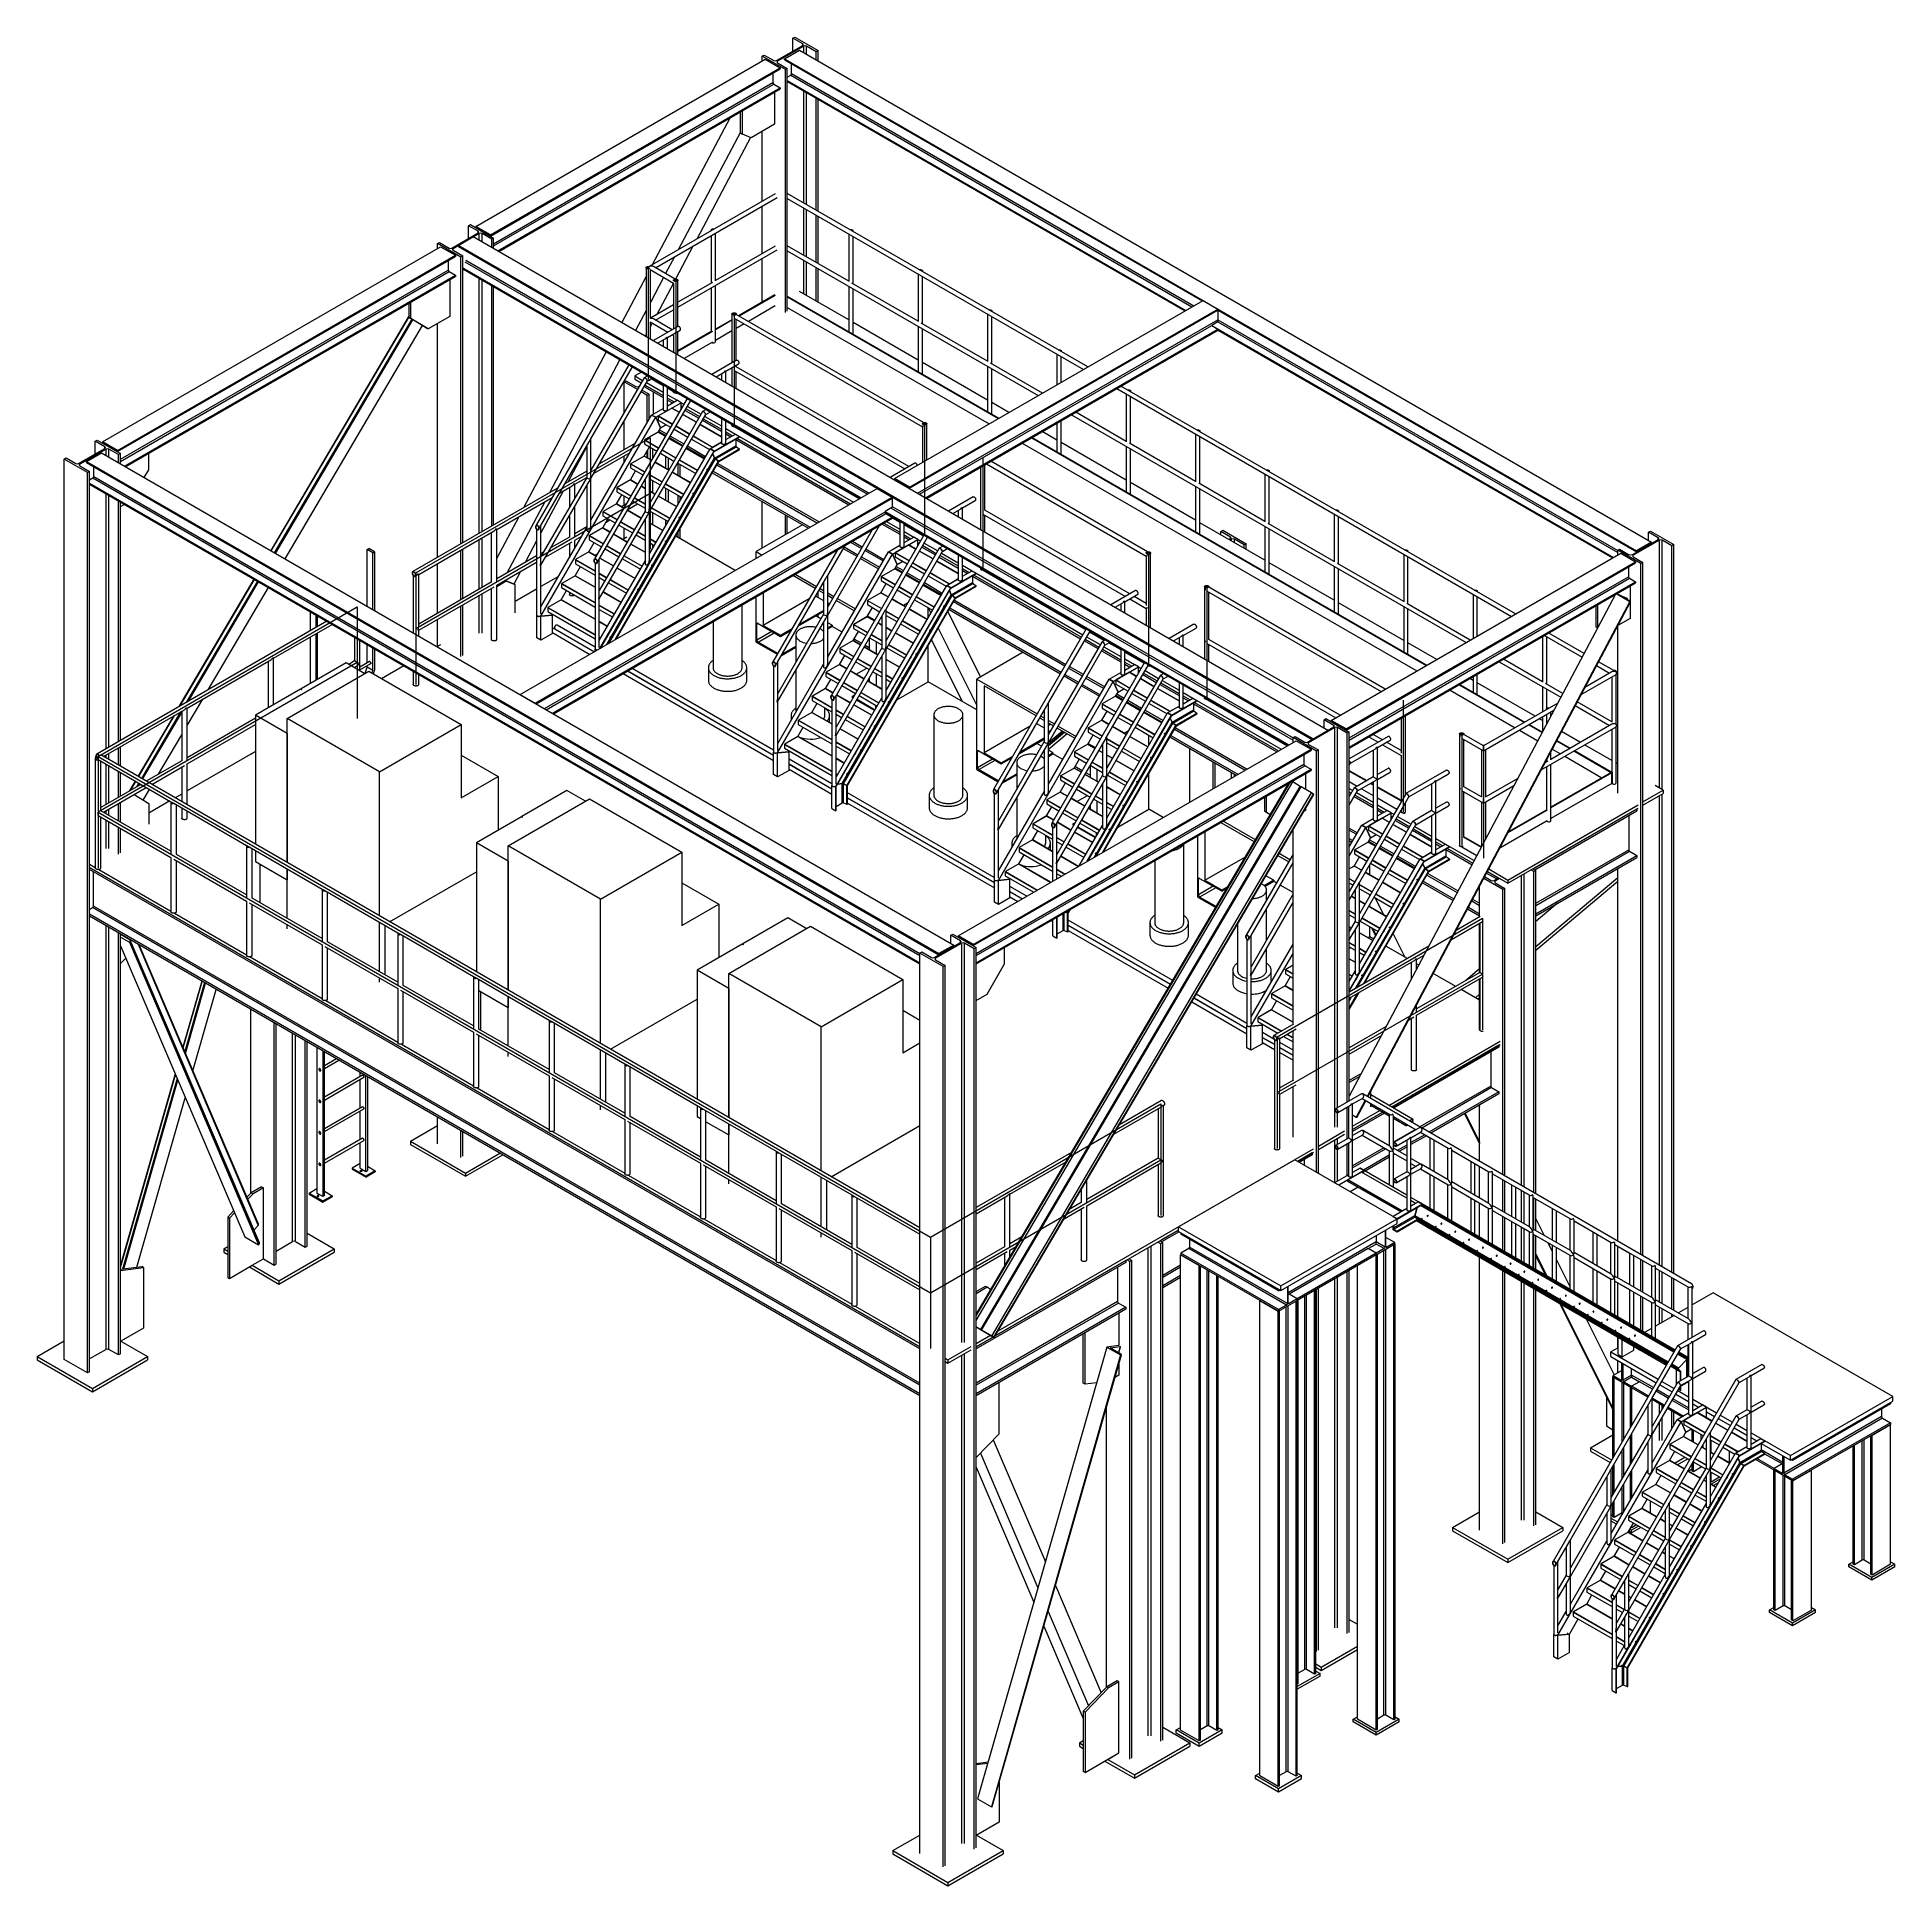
# Model space of a CAD drawing. Header units: inches. Extents: x 5 to 1254, y 17 to 852.
# Drawn here: x 149 to 720, y 196 to 764 of the extents above; entities that cross this region are included whole.
import ezdxf
from ezdxf.enums import TextEntityAlignment as Align

# ---------------------------------------------------------------- set-up
doc = ezdxf.new("R2010")
doc.units = ezdxf.units.IN
doc.header["$LTSCALE"] = 13.5
doc.header["$MEASUREMENT"] = 0
doc.layers.add('BORDER', color=7, linetype='Continuous')
doc.styles.add('BORDER1', font='romans.shx')
doc.styles.add('BORDER2', font='ROMANS', dxfattribs={"width": 0.8, "height": 0.12})
doc.styles.add('ROMAND', font='romand.shx', dxfattribs={"height": 6.75})
doc.styles.add('ROMANS', font='romans.shx', dxfattribs={"height": 4.5})
doc.styles.add('USSLOGO', font='sanss___.ttf')
doc.styles.add('USSLOGOBOLD', font='sanssb__.ttf')

# ---------------------------------------------------------------- blocks, each defined once
blk = doc.blocks.new('USS-GW_border')
at = {"layer": 'BORDER'}
h = blk.add_hatch(dxfattribs=at)
h.set_pattern_fill('DOTS,_O', color=30, scale=0.21702, angle=45)
h.set_pattern_definition([(45, (21.800668, 1.061168), (-0.00479551, 0.014386535), [0, -0.013563755])])
edge = h.paths.add_edge_path()
edge.add_ellipse((22.257, 1.86), major_axis=(1.456, 0.003), ratio=0.342755, start_angle=-5.2358, end_angle=160.076, ccw=False)
edge.add_line((23.664, 1.735), (24.327, 1.735))
edge.add_ellipse((22.588, 1.827), major_axis=(1.76, 0), ratio=0.341806, start_angle=356.9579, end_angle=523.5324)
h.paths.add_polyline_path([(22.287, 2.119), (22.287, 2.036), (22.418, 2.036), (22.418, 1.757), (22.543, 1.757), (22.543, 2.036), (22.674, 2.036), (22.674, 2.119)], flags=17)
h.paths.add_polyline_path([(22.229, 2.036), (22.229, 2.119), (21.863, 2.119), (21.863, 1.757), (22.241, 1.757), (22.241, 1.84), (21.99, 1.84), (21.99, 1.903), (22.184, 1.903), (22.184, 1.984), (21.99, 1.984), (21.99, 2.036)], flags=17)
h.paths.add_polyline_path([(21.61, 2.021), (21.618, 2.008), (21.624, 1.998), (21.628, 1.985), (21.63, 1.974), (21.767, 1.974), (21.764, 1.995), (21.757, 2.018), (21.748, 2.038), (21.736, 2.056), (21.722, 2.071), (21.707, 2.084), (21.69, 2.095), (21.673, 2.104), (21.655, 2.112), (21.636, 2.118), (21.618, 2.122), (21.599, 2.125), (21.58, 2.127), (21.562, 2.129), (21.544, 2.129), (21.527, 2.129), (21.511, 2.128), (21.495, 2.127), (21.48, 2.125), (21.466, 2.123), (21.452, 2.12), (21.438, 2.116), (21.425, 2.112), (21.412, 2.108), (21.4, 2.102), (21.387, 2.096), (21.376, 2.089), (21.364, 2.082), (21.354, 2.073), (21.344, 2.064), (21.335, 2.054), (21.327, 2.042), (21.321, 2.029), (21.315, 2.016), (21.31, 2.002), (21.307, 1.987), (21.304, 1.973), (21.302, 1.958), (21.3, 1.945), (21.3, 1.933), (21.301, 1.92), (21.302, 1.907), (21.305, 1.893), (21.308, 1.879), (21.313, 1.864), (21.318, 1.85), (21.324, 1.837), (21.331, 1.824), (21.339, 1.813), (21.348, 1.804), (21.357, 1.795), (21.367, 1.787), (21.378, 1.78), (21.389, 1.774), (21.401, 1.769), (21.413, 1.764), (21.426, 1.76), (21.439, 1.756), (21.453, 1.753), (21.467, 1.751), (21.481, 1.749), (21.497, 1.747), (21.513, 1.746), (21.529, 1.745), (21.546, 1.745), (21.564, 1.745), (21.581, 1.745), (21.599, 1.747), (21.618, 1.75), (21.636, 1.754), (21.654, 1.76), (21.671, 1.767), (21.689, 1.776), (21.705, 1.788), (21.721, 1.801), (21.734, 1.816), (21.746, 1.833), (21.756, 1.852), (21.763, 1.873), (21.766, 1.891), (21.629, 1.891), (21.626, 1.881), (21.617, 1.864), (21.604, 1.85), (21.59, 1.839), (21.575, 1.833), (21.559, 1.829), (21.544, 1.828), (21.529, 1.829), (21.514, 1.831), (21.5, 1.834), (21.488, 1.839), (21.477, 1.845), (21.467, 1.852), (21.459, 1.861), (21.453, 1.872), (21.448, 1.882), (21.444, 1.894), (21.441, 1.906), (21.439, 1.919), (21.438, 1.932), (21.438, 1.946), (21.44, 1.96), (21.442, 1.974), (21.447, 1.987), (21.454, 2), (21.462, 2.012), (21.471, 2.022), (21.482, 2.03), (21.493, 2.036), (21.505, 2.041), (21.517, 2.043), (21.529, 2.045), (21.542, 2.045), (21.555, 2.045), (21.568, 2.043), (21.581, 2.039), (21.596, 2.032)], flags=17)
h = blk.add_hatch(color=7, dxfattribs=at)
edge = h.paths.add_edge_path()
edge.add_ellipse((22.257, 1.86), major_axis=(1.456, 0.003), ratio=0.342755, start_angle=-5.2358, end_angle=160.076)
edge.add_ellipse((21.93, 1.855), major_axis=(-1.131, 0), ratio=0.40201, start_angle=173.6833, end_angle=331.5556, ccw=False)
edge.add_line((23.021, 1.735), (23.664, 1.735))
h = blk.add_hatch(color=7, dxfattribs=at)
h.paths.add_polyline_path([(21.527, 2.14), (21.51, 2.139), (21.494, 2.138), (21.478, 2.136), (21.464, 2.133), (21.449, 2.13), (21.435, 2.127), (21.422, 2.123), (21.408, 2.118), (21.395, 2.112), (21.382, 2.106), (21.37, 2.099), (21.358, 2.091), (21.347, 2.081), (21.336, 2.071), (21.327, 2.06), (21.318, 2.048), (21.311, 2.034), (21.305, 2.02), (21.3, 2.005), (21.296, 1.989), (21.293, 1.974), (21.291, 1.96), (21.29, 1.946), (21.289, 1.933), (21.29, 1.919), (21.292, 1.905), (21.294, 1.891), (21.298, 1.876), (21.303, 1.861), (21.308, 1.846), (21.315, 1.832), (21.322, 1.819), (21.331, 1.807), (21.34, 1.796), (21.35, 1.787), (21.361, 1.778), (21.372, 1.771), (21.384, 1.764), (21.396, 1.759), (21.409, 1.754), (21.423, 1.749), (21.436, 1.746), (21.45, 1.743), (21.465, 1.74), (21.48, 1.738), (21.496, 1.736), (21.512, 1.735), (21.529, 1.734), (21.546, 1.734), (21.564, 1.734), (21.582, 1.735), (21.601, 1.736), (21.62, 1.739), (21.638, 1.744), (21.657, 1.75), (21.676, 1.757), (21.694, 1.767), (21.712, 1.779), (21.728, 1.793), (21.743, 1.809), (21.756, 1.827), (21.766, 1.848), (21.774, 1.871), (21.778, 1.895), (21.779, 1.902), (21.621, 1.902), (21.617, 1.889), (21.614, 1.881), (21.61, 1.874), (21.605, 1.867), (21.6, 1.861), (21.594, 1.856), (21.588, 1.851), (21.581, 1.847), (21.575, 1.844), (21.568, 1.842), (21.561, 1.84), (21.554, 1.839), (21.547, 1.839), (21.54, 1.839), (21.533, 1.839), (21.526, 1.84), (21.519, 1.841), (21.513, 1.842), (21.507, 1.844), (21.501, 1.845), (21.495, 1.847), (21.49, 1.85), (21.485, 1.852), (21.481, 1.855), (21.477, 1.859), (21.473, 1.862), (21.47, 1.866), (21.467, 1.87), (21.464, 1.875), (21.461, 1.879), (21.459, 1.884), (21.457, 1.889), (21.455, 1.895), (21.454, 1.9), (21.452, 1.906), (21.451, 1.911), (21.45, 1.917), (21.449, 1.923), (21.449, 1.929), (21.449, 1.935), (21.449, 1.942), (21.449, 1.948), (21.45, 1.955), (21.451, 1.961), (21.452, 1.967), (21.454, 1.974), (21.456, 1.98), (21.459, 1.986), (21.461, 1.992), (21.465, 1.997), (21.468, 2.002), (21.472, 2.007), (21.477, 2.012), (21.481, 2.016), (21.486, 2.019), (21.49, 2.022), (21.495, 2.025), (21.5, 2.027), (21.506, 2.029), (21.511, 2.031), (21.516, 2.032), (21.522, 2.033), (21.527, 2.033), (21.533, 2.034), (21.539, 2.034), (21.545, 2.034), (21.551, 2.034), (21.556, 2.034), (21.562, 2.033), (21.568, 2.032), (21.574, 2.03), (21.58, 2.028), (21.586, 2.025), (21.593, 2.021), (21.598, 2.016), (21.604, 2.01), (21.609, 2.003), (21.613, 1.994), (21.617, 1.982), (21.621, 1.963), (21.779, 1.963), (21.778, 1.969), (21.774, 1.997), (21.767, 2.022), (21.757, 2.044), (21.745, 2.063), (21.73, 2.079), (21.714, 2.093), (21.696, 2.105), (21.677, 2.114), (21.659, 2.122), (21.639, 2.128), (21.62, 2.133), (21.601, 2.136), (21.581, 2.138), (21.563, 2.139), (21.544, 2.14)])
h.paths.add_polyline_path([(21.527, 2.129), (21.544, 2.129), (21.562, 2.129), (21.58, 2.127), (21.599, 2.125), (21.618, 2.122), (21.636, 2.118), (21.655, 2.112), (21.673, 2.104), (21.69, 2.095), (21.707, 2.084), (21.722, 2.071), (21.736, 2.056), (21.748, 2.038), (21.757, 2.018), (21.764, 1.995), (21.767, 1.974), (21.63, 1.974), (21.628, 1.985), (21.624, 1.998), (21.618, 2.008), (21.612, 2.017), (21.606, 2.024), (21.599, 2.03), (21.592, 2.034), (21.585, 2.038), (21.578, 2.04), (21.571, 2.042), (21.564, 2.044), (21.558, 2.045), (21.551, 2.045), (21.545, 2.045), (21.539, 2.045), (21.532, 2.045), (21.526, 2.044), (21.52, 2.043), (21.514, 2.043), (21.508, 2.041), (21.502, 2.04), (21.496, 2.037), (21.491, 2.035), (21.485, 2.032), (21.479, 2.028), (21.474, 2.024), (21.469, 2.019), (21.464, 2.014), (21.46, 2.009), (21.456, 2.003), (21.452, 1.997), (21.449, 1.99), (21.446, 1.984), (21.444, 1.977), (21.442, 1.97), (21.44, 1.963), (21.439, 1.956), (21.438, 1.949), (21.438, 1.942), (21.438, 1.935), (21.438, 1.929), (21.439, 1.922), (21.439, 1.916), (21.44, 1.909), (21.442, 1.903), (21.443, 1.897), (21.445, 1.891), (21.447, 1.886), (21.449, 1.88), (21.452, 1.874), (21.455, 1.869), (21.458, 1.864), (21.461, 1.859), (21.465, 1.855), (21.47, 1.85), (21.474, 1.847), (21.48, 1.843), (21.485, 1.84), (21.491, 1.837), (21.497, 1.835), (21.504, 1.833), (21.51, 1.831), (21.517, 1.83), (21.525, 1.829), (21.532, 1.828), (21.54, 1.828), (21.547, 1.828), (21.555, 1.829), (21.563, 1.83), (21.571, 1.832), (21.579, 1.834), (21.586, 1.838), (21.594, 1.842), (21.601, 1.847), (21.607, 1.854), (21.613, 1.861), (21.619, 1.868), (21.624, 1.876), (21.628, 1.885), (21.629, 1.891), (21.766, 1.891), (21.763, 1.873), (21.756, 1.852), (21.746, 1.833), (21.734, 1.816), (21.721, 1.801), (21.705, 1.788), (21.689, 1.776), (21.671, 1.767), (21.654, 1.76), (21.636, 1.754), (21.618, 1.75), (21.599, 1.747), (21.581, 1.745), (21.564, 1.745), (21.546, 1.745), (21.529, 1.745), (21.513, 1.746), (21.497, 1.747), (21.481, 1.749), (21.467, 1.751), (21.453, 1.753), (21.439, 1.756), (21.426, 1.76), (21.413, 1.764), (21.401, 1.769), (21.389, 1.774), (21.378, 1.78), (21.367, 1.787), (21.357, 1.795), (21.348, 1.804), (21.339, 1.813), (21.331, 1.824), (21.324, 1.837), (21.318, 1.85), (21.313, 1.864), (21.308, 1.879), (21.305, 1.893), (21.302, 1.907), (21.301, 1.92), (21.3, 1.933), (21.3, 1.945), (21.302, 1.958), (21.304, 1.973), (21.307, 1.987), (21.31, 2.002), (21.315, 2.016), (21.321, 2.029), (21.327, 2.042), (21.335, 2.054), (21.344, 2.064), (21.354, 2.073), (21.364, 2.082), (21.376, 2.089), (21.387, 2.096), (21.4, 2.102), (21.412, 2.108), (21.425, 2.112), (21.438, 2.116), (21.452, 2.12), (21.466, 2.123), (21.48, 2.125), (21.495, 2.127), (21.511, 2.128)], flags=16)
h = blk.add_hatch(color=7, dxfattribs=at)
h.paths.add_polyline_path([(22.24, 2.025), (22.24, 2.13), (21.852, 2.13), (21.852, 1.746), (22.252, 1.746), (22.252, 1.851), (22.001, 1.851), (22.001, 1.892), (22.195, 1.892), (22.195, 1.994), (22.001, 1.994), (22.001, 2.025)])
h.paths.add_polyline_path([(21.99, 2.036), (21.99, 1.984), (22.184, 1.984), (22.184, 1.903), (21.99, 1.903), (21.99, 1.84), (22.241, 1.84), (22.241, 1.757), (21.863, 1.757), (21.863, 2.119), (22.229, 2.119), (22.229, 2.036)], flags=16)
h = blk.add_hatch(color=7, dxfattribs=at)
h.paths.add_polyline_path([(22.407, 2.025), (22.407, 1.746), (22.554, 1.746), (22.554, 2.025), (22.685, 2.025), (22.685, 2.13), (22.276, 2.13), (22.276, 2.025)])
h.paths.add_polyline_path([(22.287, 2.036), (22.287, 2.119), (22.674, 2.119), (22.674, 2.036), (22.543, 2.036), (22.543, 1.757), (22.418, 1.757), (22.418, 2.036)], flags=16)
h = blk.add_hatch(color=7, dxfattribs=at)
h.dxf.hatch_style = 1
edge = h.paths.add_edge_path()
edge.add_line((21.615, 1.533), (21.676, 1.533))
edge.add_line((21.676, 1.533), (21.676, 1.616))
edge.add_ellipse((21.587, 1.616), major_axis=(0.0894, 0), ratio=0.442031, start_angle=0, end_angle=41.7673)
edge.add_arc((21.599, 1.506), 0.149, 79.1467, 122.0284)
edge.add_line((21.52, 1.632), (21.525, 1.599))
edge.add_arc((21.572, 1.578), 0.0521, 89.0397, 155.6793, ccw=False)
edge.add_ellipse((21.575, 1.61), major_axis=(-0.0396, 0), ratio=0.513116, start_angle=180, end_angle=276.4907, ccw=False)
edge.add_line((21.615, 1.61), (21.615, 1.533))
h = blk.add_hatch(color=7, dxfattribs=at)
h.dxf.hatch_style = 1
edge = h.paths.add_edge_path()
edge.add_ellipse((22.144, 1.592), major_axis=(-0.12, 0), ratio=0.516491, start_angle=0, end_angle=360)
edge = h.paths.add_edge_path(flags=16)
edge.add_ellipse((22.142, 1.591), major_axis=(-0.0552, 0), ratio=0.666303, start_angle=0, end_angle=360)
edge = h.paths.add_edge_path()
edge.add_ellipse((21.867, 1.592), major_axis=(-0.0495, 0), ratio=0.781838, start_angle=202.7672, end_angle=522.1632, ccw=False)
edge.add_line((21.911, 1.61), (21.978, 1.615))
edge.add_ellipse((21.871, 1.592), major_axis=(-0.115, 0), ratio=0.538145, start_angle=192.3089, end_angle=530.2376)
edge.add_line((21.981, 1.573), (21.913, 1.577))
h = blk.add_hatch(color=7, dxfattribs=at)
h.dxf.hatch_style = 1
edge = h.paths.add_edge_path()
edge.add_ellipse((22.668, 1.592), major_axis=(-0.0983, 0), ratio=0.63092, start_angle=3.3655, end_angle=356.6345)
edge.add_line((22.57, 1.597), (22.57, 1.586))
edge = h.paths.add_edge_path(flags=16)
edge.add_ellipse((22.654, 1.591), major_axis=(-0.0516, 0), ratio=0.71309, start_angle=0, end_angle=360)
h = blk.add_hatch(color=7, dxfattribs=at)
h.dxf.hatch_style = 1
edge = h.paths.add_edge_path()
edge.add_ellipse((22.952, 1.592), major_axis=(-0.12, 0), ratio=0.516491, start_angle=0, end_angle=360)
edge = h.paths.add_edge_path(flags=16)
edge.add_ellipse((22.95, 1.591), major_axis=(-0.0552, 0), ratio=0.666303, start_angle=0, end_angle=360)
h = blk.add_hatch(color=7, dxfattribs=at)
h.dxf.hatch_style = 1
edge = h.paths.add_edge_path()
edge.add_ellipse((24.142, 1.592), major_axis=(0.0983, 0), ratio=0.63092, start_angle=0, end_angle=360, ccw=False)
edge = h.paths.add_edge_path(flags=16)
edge.add_ellipse((24.157, 1.591), major_axis=(0.0516, 0), ratio=0.71309, start_angle=0, end_angle=360, ccw=False)
h.paths.add_polyline_path([(23.683, 1.649), (23.683, 1.691), (23.621, 1.671), (23.621, 1.649), (23.593, 1.649), (23.593, 1.624), (23.621, 1.624), (23.621, 1.571), (23.621, 1.565), (23.622, 1.561), (23.622, 1.556), (23.623, 1.553), (23.624, 1.549), (23.625, 1.546), (23.627, 1.543), (23.629, 1.541), (23.631, 1.539), (23.633, 1.537), (23.636, 1.535), (23.64, 1.534), (23.644, 1.532), (23.648, 1.531), (23.653, 1.53), (23.658, 1.53), (23.663, 1.529), (23.67, 1.528), (23.677, 1.528), (23.685, 1.528), (23.695, 1.529), (23.706, 1.529), (23.719, 1.531), (23.733, 1.532), (23.729, 1.557), (23.722, 1.556), (23.717, 1.555), (23.712, 1.555), (23.707, 1.554), (23.703, 1.555), (23.699, 1.555), (23.696, 1.556), (23.694, 1.557), (23.691, 1.558), (23.689, 1.559), (23.687, 1.561), (23.686, 1.563), (23.685, 1.567), (23.684, 1.571), (23.684, 1.577), (23.683, 1.584), (23.683, 1.624), (23.728, 1.624), (23.728, 1.649)])
h.paths.add_polyline_path([(23.467, 1.609), (23.464, 1.608), (23.461, 1.607), (23.459, 1.607), (23.456, 1.607), (23.453, 1.606), (23.45, 1.606), (23.446, 1.605), (23.443, 1.605), (23.439, 1.605), (23.435, 1.604), (23.43, 1.603), (23.426, 1.603), (23.422, 1.602), (23.417, 1.602), (23.413, 1.601), (23.408, 1.6), (23.403, 1.599), (23.398, 1.598), (23.393, 1.598), (23.387, 1.597), (23.382, 1.596), (23.376, 1.595), (23.371, 1.593), (23.365, 1.592), (23.36, 1.591), (23.355, 1.589), (23.351, 1.587), (23.347, 1.585), (23.343, 1.583), (23.34, 1.581), (23.338, 1.579), (23.335, 1.576), (23.334, 1.573), (23.332, 1.571), (23.331, 1.568), (23.331, 1.565), (23.33, 1.563), (23.331, 1.56), (23.331, 1.558), (23.332, 1.555), (23.334, 1.552), (23.336, 1.55), (23.338, 1.548), (23.341, 1.545), (23.344, 1.543), (23.347, 1.541), (23.351, 1.539), (23.354, 1.537), (23.358, 1.536), (23.362, 1.534), (23.367, 1.533), (23.371, 1.532), (23.375, 1.531), (23.379, 1.53), (23.383, 1.529), (23.388, 1.528), (23.392, 1.528), (23.396, 1.528), (23.399, 1.527), (23.403, 1.527), (23.407, 1.527), (23.41, 1.527), (23.414, 1.528), (23.418, 1.528), (23.422, 1.528), (23.426, 1.529), (23.43, 1.529), (23.434, 1.53), (23.439, 1.531), (23.444, 1.532), (23.449, 1.534), (23.455, 1.536), (23.462, 1.538), (23.469, 1.541), (23.476, 1.545), (23.486, 1.531), (23.545, 1.531), (23.54, 1.536), (23.537, 1.541), (23.534, 1.546), (23.532, 1.55), (23.53, 1.555), (23.529, 1.559), (23.528, 1.564), (23.528, 1.569), (23.528, 1.575), (23.528, 1.581), (23.528, 1.587), (23.529, 1.593), (23.529, 1.599), (23.529, 1.604), (23.529, 1.61), (23.528, 1.615), (23.528, 1.619), (23.527, 1.623), (23.526, 1.627), (23.525, 1.63), (23.523, 1.632), (23.522, 1.635), (23.52, 1.637), (23.518, 1.639), (23.515, 1.64), (23.513, 1.642), (23.51, 1.643), (23.507, 1.644), (23.504, 1.645), (23.5, 1.646), (23.496, 1.647), (23.491, 1.648), (23.486, 1.649), (23.48, 1.649), (23.475, 1.65), (23.468, 1.65), (23.462, 1.651), (23.456, 1.651), (23.449, 1.651), (23.442, 1.651), (23.435, 1.651), (23.428, 1.651), (23.422, 1.651), (23.415, 1.65), (23.408, 1.65), (23.401, 1.649), (23.394, 1.648), (23.387, 1.646), (23.38, 1.645), (23.374, 1.642), (23.367, 1.64), (23.361, 1.637), (23.355, 1.633), (23.349, 1.629), (23.344, 1.623), (23.339, 1.617), (23.394, 1.612), (23.399, 1.618), (23.404, 1.621), (23.41, 1.624), (23.416, 1.626), (23.421, 1.627), (23.427, 1.627), (23.432, 1.627), (23.437, 1.627), (23.442, 1.626), (23.446, 1.626), (23.45, 1.625), (23.453, 1.625), (23.457, 1.624), (23.459, 1.624), (23.462, 1.623), (23.465, 1.621), (23.468, 1.619), (23.469, 1.616), (23.47, 1.613), (23.469, 1.61)])
h.paths.add_polyline_path([(23.468, 1.587), (23.469, 1.58), (23.468, 1.574), (23.467, 1.57), (23.465, 1.566), (23.463, 1.563), (23.46, 1.561), (23.458, 1.56), (23.454, 1.558), (23.451, 1.557), (23.448, 1.556), (23.445, 1.555), (23.441, 1.555), (23.438, 1.554), (23.434, 1.554), (23.431, 1.553), (23.428, 1.553), (23.425, 1.553), (23.422, 1.553), (23.419, 1.553), (23.416, 1.554), (23.413, 1.554), (23.411, 1.554), (23.408, 1.555), (23.406, 1.556), (23.403, 1.556), (23.4, 1.558), (23.397, 1.56), (23.395, 1.562), (23.393, 1.564), (23.392, 1.567), (23.393, 1.57), (23.395, 1.573), (23.397, 1.574), (23.4, 1.576), (23.404, 1.577), (23.41, 1.579), (23.417, 1.58), (23.426, 1.582), (23.437, 1.583), (23.451, 1.585)], flags=16)
h = blk.add_hatch(color=7, dxfattribs=at)
h.dxf.hatch_style = 1
edge = h.paths.add_edge_path()
edge.add_ellipse((23.882, 1.592), major_axis=(-0.11, 0), ratio=0.562089, start_angle=175.0518, end_angle=525.2261)
edge.add_line((23.982, 1.565), (23.924, 1.57))
edge.add_ellipse((23.883, 1.592), major_axis=(0.0501, 0), ratio=0.74984, start_angle=191.0233, end_angle=332.461, ccw=False)
edge.add_line((23.834, 1.582), (23.991, 1.582))
edge = h.paths.add_edge_path(flags=16)
edge.add_ellipse((23.883, 1.592), major_axis=(0.0501, 0), ratio=0.74984, start_angle=13.1217, end_angle=166.8783, ccw=False)
edge.add_line((23.931, 1.603), (23.835, 1.603))
for p, q in [((0.728, 4.125), (0.564, 4.125)), ((0.728, 4.275), (0.864, 4.275)), ((0.73, 1.129), (0.73, 4.275)), ((0.728, 4), (0.685, 4)), ((0.728, 4.078), (0.804, 4.078)), ((29.511, 4.062), (29.636, 4.062)), ((0.728, 3.875), (0.636, 3.875)), ((0.728, 3.881), (0.864, 3.881)), ((29.511, 3.875), (29.636, 3.875)), ((0.728, 3.75), (0.685, 3.75)), ((0.728, 3.685), (0.804, 3.685)), ((29.511, 3.755), (29.636, 3.755)), ((0.728, 3.625), (0.636, 3.625)), ((0.728, 3.5), (0.685, 3.5)), ((29.511, 3.568), (29.636, 3.568)), ((0.728, 3.375), (0.636, 3.375)), ((0.728, 3.488), (0.864, 3.488)), ((29.511, 3.448), (29.636, 3.448)), ((0.728, 3.25), (0.685, 3.25)), ((0.728, 3.291), (0.804, 3.291)), ((29.511, 3.26), (29.636, 3.26)), ((0.728, 3.125), (0.564, 3.125)), ((0.728, 3.094), (0.864, 3.094)), ((29.511, 3.14), (29.636, 3.14)), ((0.728, 2.875), (0.636, 2.875)), ((0.728, 3), (0.685, 3)), ((0.728, 2.897), (0.804, 2.897)), ((24.511, 2.875), (21.102, 2.875)), ((21.102, 0.875), (21.102, 2.875)), ((29.511, 2.953), (29.636, 2.953)), ((0.728, 2.75), (0.685, 2.75)), ((0.728, 2.7), (0.864, 2.7)), ((0.728, 2.625), (0.636, 2.625)), ((21.102, 2.607), (24.511, 2.607)), ((0.728, 2.5), (0.685, 2.5)), ((0.728, 2.503), (0.804, 2.503)), ((0.728, 2.375), (0.636, 2.375)), ((0.728, 2.25), (0.685, 2.25)), ((0.728, 2.306), (0.864, 2.306)), ((0.728, 2.125), (0.564, 2.125)), ((0.73, 2.109), (0.804, 2.109)), ((0.728, 2), (0.685, 2)), ((0.728, 1.912), (0.864, 1.912)), ((0.728, 1.875), (0.636, 1.875)), ((0.728, 1.75), (0.685, 1.75)), ((0.728, 1.625), (0.636, 1.625)), ((0.728, 1.716), (0.804, 1.716)), ((0.728, 1.5), (0.685, 1.5)), ((0.728, 1.519), (0.864, 1.519)), ((0.728, 1.375), (0.636, 1.375)), ((0.728, 1.322), (0.804, 1.322)), ((0.564, 1.129), (0.864, 1.129)), ((0.728, 1.25), (0.685, 1.25))]:
    blk.add_line(p, q, dxfattribs=at)
at = {"layer": 'BORDER', "color": 7}
for p, q in [((21.372, 1.695), (21.372, 1.535)), ((21.372, 1.695), (21.372, 1.535)), ((23.021, 1.735), (23.664, 1.735)), ((21.372, 1.535), (21.31, 1.535)), ((21.372, 1.535), (21.31, 1.535))]:
    blk.add_line(p, q, dxfattribs=at)
at = {"layer": 'BORDER', "color": 30}
blk.add_line((24.327, 1.735), (23.664, 1.735), dxfattribs=at)
at = {"layer": 'BORDER'}
blk.add_lwpolyline([(4.109, 23.645, 0.0313, 0.0313, 0), (4.109, 23.145, 0.0312, 0.0312, 0), (1.1, 23.145, 0, 0, 0)], format="xyseb", dxfattribs=at)
for points, const_width in [([(1.1, 0.875), (34.636, 0.875), (34.636, 23.645), (1.1, 23.645), (1.1, 0.875)], 0.0309), ([(1.1, 0.875), (0.163, 0.875), (0.163, 4.625), (1.1, 4.625)], 0.0312), ([(29.511, 0.875), (29.511, 4.138), (34.636, 4.138)], 0.0312), ([(24.511, 0.875), (24.511, 2.875), (34.645, 2.875)], 0.0312), ([(24.886, 0.875), (24.886, 2.875)], 0.0156), ([(28.199, 0.875), (28.199, 2.875)], 0.0156), ([(28.636, 0.875), (28.636, 2.875)], 0.0156), ([(29.011, 0.875), (29.011, 2.875)], 0.0156), ([(24.511, 2.625), (29.511, 2.625)], 0.0156), ([(24.511, 2.375), (29.511, 2.375)], 0.0156), ([(24.511, 2.125), (29.511, 2.125)], 0.0156), ([(29.511, 2), (34.645, 2)], 0.0312), ([(30.386, 1.375), (30.386, 2)], 0.0156), ([(31.261, 1.375), (31.261, 2)], 0.0156), ([(32.136, 1.375), (32.136, 2)], 0.0156), ([(33.011, 1.375), (33.011, 2)], 0.0156), ([(24.511, 1.875), (29.511, 1.875)], 0.0156), ([(24.511, 1.625), (29.511, 1.625)], 0.0156), ([(29.511, 1.687), (34.645, 1.687)], 0.0156), ([(24.511, 1.375), (29.511, 1.375)], 0.0156), ([(29.511, 1.375), (34.645, 1.375)], 0.0312), ([(31.636, 0.875), (31.636, 1.375)], 0.0156), ([(24.511, 1.125), (29.511, 1.125)], 0.0156), ([(29.511, 1.125), (31.636, 1.125)], 0.0156), ([(34.636, 1), (34.824, 1), (34.824, 0.5), (34.324, 0.5), (34.324, 0.875)], 0.0312)]:
    blk.add_lwpolyline(points, dxfattribs=dict(at, const_width=const_width))
at = {"layer": 'BORDER', "ltscale": 2, "const_width": 0.0312}
for points in [[(26.01, 2.875), (26.51, 2.875)], [(26.747, 2.875), (26.01, 2.875)], [(26.51, 2.875), (27.01, 2.875)], [(27.01, 2.875), (27.51, 2.875)], [(27.51, 2.875), (28.011, 2.875)], [(28.011, 2.875), (28.511, 2.875)], [(28.511, 2.875), (29.011, 2.875)]]:
    blk.add_lwpolyline(points, dxfattribs=at)
at = {"layer": 'BORDER', "color": 5, "const_width": 0.0486}
blk.add_lwpolyline([(30.061, 2.437, 1), (30.846, 2.437, 1)], format="xyb", close=True, dxfattribs=at)
at = {"layer": 'BORDER', "color": 7, "const_width": 0.0624}
for points in [[(21.341, 1.533), (21.341, 1.695)], [(21.496, 1.533), (21.496, 1.65)], [(22.38, 1.533), (22.38, 1.65)], [(22.57, 1.488), (22.57, 1.65)], [(23.185, 1.533), (23.185, 1.65)], [(24.241, 1.533), (24.241, 1.695)]]:
    blk.add_lwpolyline(points, dxfattribs=at)
at = {"layer": 'BORDER', "color": 7, "const_width": 0.0252}
for points in [[(22.483, 1.632, 0.426651), (22.391, 1.602, 0.365537)], [(23.288, 1.632, 0.426651), (23.197, 1.602, 0.365537)]]:
    blk.add_lwpolyline(points, format="xyb", dxfattribs=at)
at = {"layer": 'BORDER', "color": 30}
blk.add_ellipse((22.588, 1.827), major_axis=(1.76, 0), ratio=0.341806, start_param=6.128937, end_param=8.711748, dxfattribs=at)
at = {"layer": 'BORDER', "color": 7}
for centre, major_axis, ratio, start_param, end_param in [((22.257, 1.86), (1.456, 0.003), 0.342755, -0.261242, 2.328248), ((21.93, 1.855), (-1.131, 0), 0.40201, 2.872895, 5.350833)]:
    blk.add_ellipse(centre, major_axis=major_axis, ratio=ratio, start_param=start_param, end_param=end_param, dxfattribs=at)
at = {"layer": 'BORDER', "style": 'ROMANS', "width": 1.050481}
blk.add_text('CM', height=0.0938, rotation=90, dxfattribs=at).set_placement((1.016, 4.382), (1.016, 4.574), align=Align.FIT)
at = {"layer": 'BORDER', "style": 'ROMANS'}
for s, p in [('3"', (0.531, 4.073)), ('8', (1.016, 4.205)), ('7', (1.016, 3.838)), ('6', (1.016, 3.455)), ('2"', (0.531, 3.072)), ('5', (1.016, 3.057)), ('4', (1.016, 2.646)), ('3', (1.016, 2.263)), ('1"', (0.531, 2.086)), ('2', (1.016, 1.879)), ('1', (1.016, 1.482)), ('0"', (0.531, 1.07)), ('0', (1.016, 1.07))]:
    blk.add_text(s, height=0.0938, rotation=90, dxfattribs=at).set_placement(p)
blk.add_text('ON ORIGINAL', height=0.09375, rotation=90, dxfattribs=at).set_placement((0.365, 2.749), align=Align.CENTER)
at = {"layer": 'BORDER', "color": 3, "style": 'BORDER1'}
blk.add_text('PROJECT NO.', height=0.09454, dxfattribs=at).set_placement((21.194, 2.741), align=Align.MIDDLE_LEFT)
at = {"layer": 'BORDER', "color": 5}
for s, height, style, width, p in [('U', 0.304, 'USSLOGOBOLD', 0.675, (30.154, 2.316)), ('S', 0.311, 'USSLOGOBOLD', 0.675, (30.35, 2.238)), ('S', 0.311, 'USSLOGOBOLD', 0.675, (30.557, 2.304)), ('United', 0.2764, 'USSLOGO', 0.75, (31.145, 2.123)), ('States', 0.2764, 'USSLOGO', 0.7, (32.053, 2.123)), ('Steel', 0.2764, 'USSLOGO', 0.7, (32.872, 2.123))]:
    blk.add_text(s, height=height, dxfattribs=dict(at, style=style, width=width)).set_placement(p)
at = {"layer": 'BORDER', "style": 'ROMANS'}
for s, p in [('PREPARED', (29.936, 1.851)), ('CHECKED', (31.684, 1.851)), ('BY', (29.936, 1.732)), ('DATE', (30.804, 1.794)), ('BY', (31.684, 1.732)), ('DATE', (32.563, 1.794)), ('SCALE', (33.804, 1.794))]:
    blk.add_text(s, height=0.0938, dxfattribs=at).set_placement(p, align=Align.CENTER)
at = {"layer": 'BORDER'}
for s, height, style, p in [('6300 MELTON ROAD ', 0.09454, 'BORDER1', (21.197, 1.21)), ('PH:', 0.0945, 'BORDER1', (22.914, 1.21)), ('PROJECT NO.', 0.09375, 'ROMANS', (29.585, 1.206)), ('PORTAGE, IN 46368', 0.09454, 'BORDER1', (21.197, 0.989)), ('FAX:', 0.0945, 'BORDER1', (22.914, 0.989)), ('JOB NO.', 0.0938, 'ROMANS', (29.585, 0.954))]:
    blk.add_text(s, height=height, dxfattribs=dict(at, style=style)).set_placement(p)
at = {"layer": 'BORDER', "style": 'BORDER1'}
for s, p in [('(219)762-1431', (24.398, 1.21)), ('(219)762-0917', (24.398, 0.989))]:
    blk.add_text(s, height=0.09454, dxfattribs=at).set_placement(p, align=Align.RIGHT)
at = {"layer": 'BORDER', "style": 'ROMANS'}
for s, height, p in [('REV.', 0.0938, (24.699, 1)), ('DESCRIPTION', 0.09375, (26.652, 1)), ('DATE', 0.0938, (28.418, 1)), ('BY', 0.0938, (28.824, 1)), ("CH'K.", 0.0938, (29.261, 1))]:
    blk.add_text(s, height=height, dxfattribs=at).set_placement(p, align=Align.MIDDLE_CENTER)
blk.add_text('PLOT DATE & TIME', height=0.09375, dxfattribs=at).set_placement((0.163, 0.664), align=Align.MIDDLE_LEFT)
at = {"layer": 'BORDER', "color": 4, "style": 'ROMAND', "flags": 8}
blk.add_attdef('UPPER_DWG_NO', text='', height=0.25, rotation=180, dxfattribs=at).set_placement((2.604, 23.395), align=Align.MIDDLE_CENTER)
at = {"layer": 'BORDER', "color": 4, "style": 'ROMANS', "width": 0.85, "flags": 8}
for tag, p in [('LINE_1', (29.668, 3.874)), ('LINE_2', (29.668, 3.568)), ('LINE_3', (29.668, 3.26)), ('LINE_4', (29.668, 2.953))]:
    blk.add_attdef(tag, p, '', height=0.188, dxfattribs=at)
at = {"layer": 'BORDER', "color": 6, "style": 'BORDER2', "flags": 12}
blk.add_attdef('PROJECT', text='', height=0.155, dxfattribs=at).set_placement((22.531, 2.741), align=Align.MIDDLE_LEFT)
at = {"layer": 'BORDER', "color": 3, "style": 'ROMANS', "width": 0.85}
for tag, p in [('7-LINE-TOP', (24.949, 2.761)), ('7-LINE', (24.949, 2.703)), ('7-LINE-BOT', (24.949, 2.642)), ('6-LINE-TOP', (24.949, 2.511)), ('6-LINE', (24.949, 2.453)), ('6-LINE-BOT', (24.949, 2.392)), ('5-LINE-TOP', (24.949, 2.261)), ('5-LINE', (24.949, 2.203)), ('5-LINE-BOT', (24.949, 2.142)), ('4-LINE-TOP', (24.949, 2.011)), ('4-LINE', (24.949, 1.953)), ('4-LINE-BOT', (24.949, 1.892)), ('3-LINE-TOP', (24.949, 1.761)), ('3-LINE', (24.949, 1.703)), ('3-LINE-BOT', (24.949, 1.642)), ('2-LINE-TOP', (24.949, 1.511)), ('2-LINE', (24.949, 1.453)), ('2-LINE-BOT', (24.949, 1.392)), ('1-LINE-TOP', (24.949, 1.261)), ('1-LINE', (24.949, 1.203)), ('1-LINE-BOT', (24.949, 1.142))]:
    blk.add_attdef(tag, p, '', height=0.0938, dxfattribs=at)
at = {"layer": 'BORDER', "color": 3, "style": 'ROMANS', "width": 0.674348}
for tag, p, p2 in [('7-DATE', (28.241, 2.703), (28.597, 2.703)), ('6-DATE', (28.241, 2.453), (28.597, 2.453)), ('5-DATE', (28.241, 2.203), (28.597, 2.203)), ('4-DATE', (28.241, 1.953), (28.597, 1.953)), ('3-DATE', (28.241, 1.703), (28.597, 1.703)), ('2-DATE', (28.241, 1.453), (28.597, 1.453)), ('1-DATE', (28.241, 1.203), (28.597, 1.203))]:
    blk.add_attdef(tag, text='', height=0.0938, dxfattribs=at).set_placement(p, p2, align=Align.FIT)
at = {"layer": 'BORDER', "color": 3, "style": 'ROMANS', "width": 0.85}
for tag, p in [('7-BY', (28.824, 2.75)), ('7-CHK', (29.261, 2.75)), ('6-BY', (28.824, 2.5)), ('6-CHK', (29.261, 2.5)), ('5-BY', (28.824, 2.25)), ('5-CHK', (29.261, 2.25)), ('4-BY', (28.824, 2)), ('4-CHK', (29.261, 2)), ('3-BY', (28.824, 1.75)), ('3-CHK', (29.261, 1.75)), ('2-BY', (28.824, 1.5)), ('2-CHK', (29.261, 1.5)), ('1-BY', (28.824, 1.25)), ('1-CHK', (29.261, 1.25))]:
    blk.add_attdef(tag, text='', height=0.0938, dxfattribs=at).set_placement(p, align=Align.MIDDLE_CENTER)
at = {"layer": 'BORDER', "color": 5, "style": 'USSLOGOBOLD', "width": 0.85}
blk.add_attdef('USS_FACILITY', (31.141, 2.482), '', height=0.259, dxfattribs=at)
at = {"layer": 'BORDER', "color": 6, "style": 'ROMANS', "width": 0.85, "flags": 8}
for tag, p in [('DRAWN', (29.949, 1.452)), ('CHECK', (31.699, 1.452)), ('SCALE', (33.828, 1.452)), ('PROJ', (31.073, 1.172)), ('JOB', (30.901, 0.922))]:
    blk.add_attdef(tag, text='', height=0.156, dxfattribs=at).set_placement(p, align=Align.CENTER)
at = {"layer": 'BORDER', "color": 6, "style": 'ROMANS', "flags": 8}
for tag, width, p, p2 in [('DDATE', 1.134638, (30.427, 1.452), (31.212, 1.452)), ('CDATE', 1.112721, (32.177, 1.452), (32.947, 1.452)), ('SCALEFIT', 1.513739, (33.059, 1.453), (34.591, 1.453))]:
    blk.add_attdef(tag, text='', height=0.156, dxfattribs=dict(at, width=width)).set_placement(p, p2, align=Align.FIT)
at = {"layer": 'BORDER', "color": 4, "style": 'ROMAND', "flags": 8}
blk.add_attdef('LOWER_DWG_NO', text='', height=0.25, dxfattribs=at).set_placement((33.141, 1.125), align=Align.MIDDLE_CENTER)
at = {"layer": 'BORDER', "color": 6, "style": 'ROMANS', "width": 0.85, "flags": 8}
blk.add_attdef('DIV', text='', height=0.188, dxfattribs=at).set_placement((34.574, 0.687), align=Align.MIDDLE_CENTER)

msp = doc.modelspace()

# ---------------------------------------------------------------- linework, layer by layer
at = {"color": 7, "linetype": 'Continuous', "lineweight": 25}
for p, q in [((376.24, 756.67), (384.31, 761.32)), ((384.67, 761.11), (376.61, 756.46)), ((378.69, 757.25), (383.29, 759.91)), ((381.33, 763.53), (381.93, 763.88)), ((384.31, 761.81), (381.33, 763.53)), ((381.33, 759.6), (381.33, 763.53)), ((381.93, 763.88), (389.1, 759.74)), ((383.29, 759.91), (645.26, 608.67)), ((384.31, 761.32), (384.31, 761.81)), ((384.67, 759.11), (384.67, 761.11)), ((388.49, 759.39), (385.51, 761.11)), ((385.51, 758.62), (385.51, 761.11)), ((389.1, 759.74), (388.49, 759.39)), ((389.1, 756.55), (389.1, 759.74)), ((283.78, 705.73), (372.75, 757.09)), ((288.38, 703.08), (377.34, 754.44)), ((288.38, 702.75), (377.34, 754.11)), ((371.81, 758.04), (372.42, 758.38)), ((378.98, 753.9), (371.81, 758.04)), ((371.81, 756.55), (371.81, 758.04)), ((372.42, 758.38), (375.4, 756.67)), ((372.75, 757.09), (377.34, 754.44)), ((376.61, 755.97), (376.61, 756.46)), ((376.61, 755.97), (379.58, 754.25)), ((377.34, 754.44), (377.34, 754.11)), ((378.69, 756.93), (378.69, 757.25)), ((378.69, 757.25), (640.67, 606.02)), ((378.69, 756.93), (507.1, 682.8)), ((379.58, 754.25), (378.98, 753.9)), ((378.98, 679.27), (378.98, 753.9)), ((379.58, 679.62), (379.58, 754.25)), ((380.9, 752.71), (380.9, 755.65)), ((388.49, 756.9), (388.49, 759.39)), ((289.31, 700.35), (375.13, 749.89)), ((289.31, 699.69), (375.41, 749.4)), ((290.58, 698.21), (377.34, 748.29)), ((375.13, 752.84), (375.13, 749.89)), ((375.23, 749.59), (375.66, 749.34)), ((375.41, 749.4), (377.34, 748.29)), ((375.59, 749.3), (375.66, 749.34)), ((375.66, 749.34), (375.66, 749.26)), ((377.34, 748.29), (377.34, 747.96)), ((379.58, 751.62), (380.62, 752.22)), ((379.58, 750.59), (502.06, 679.89)), ((379.58, 750.27), (501.78, 679.73)), ((380.62, 752.22), (503.99, 681)), ((380.9, 752.71), (504.55, 681.33)), ((290.87, 698.04), (377.34, 747.96)), ((375.66, 746.99), (375.66, 737.09)), ((384.67, 712.91), (384.67, 747.33)), ((385.51, 712.42), (385.51, 746.84)), ((388.49, 710.7), (388.49, 745.12)), ((389.1, 710.35), (389.1, 744.77)), ((362.06, 739.14), (338.08, 693.92)), ((365.23, 734.39), (365.23, 740.97)), ((365.76, 734.08), (365.76, 741.28)), ((375.66, 737.09), (368.46, 732.93)), ((365.23, 734.68), (346.06, 698.53)), ((368.27, 733.01), (351.72, 701.8)), ((365.23, 734.39), (365.76, 734.08)), ((368.46, 732.93), (365.76, 734.08)), ((371.81, 713.4), (371.81, 734.87)), ((375.84, 715.73), (337.11, 693.36)), ((339.08, 692.98), (376.5, 714.59)), ((471.96, 662.51), (379.58, 715.84)), ((379.58, 714.32), (470.65, 661.75)), ((371.81, 697.33), (371.81, 711.88)), ((384.67, 696.83), (384.67, 711.39)), ((385.51, 696.34), (385.51, 710.9)), ((388.49, 694.63), (388.49, 709.18)), ((389.1, 694.28), (389.1, 708.83)), ((276.46, 699.06), (284.52, 703.71)), ((284.88, 703.5), (276.82, 698.85)), ((278.37, 699.96), (282.96, 702.61)), ((281.54, 705.92), (282.14, 706.27)), ((284.52, 704.2), (281.54, 705.92)), ((281.54, 701.99), (281.54, 705.92)), ((282.14, 706.27), (289.31, 702.13)), ((282.96, 702.61), (546.01, 550.76)), ((288.38, 703.08), (283.78, 705.73)), ((283.78, 705.73), (283.78, 705.41)), ((283.78, 705.41), (285.71, 704.29)), ((284.52, 703.71), (284.52, 704.2)), ((284.88, 701.5), (284.88, 703.5)), ((288.7, 701.79), (285.73, 703.5)), ((285.73, 701.01), (285.73, 703.5)), ((286.38, 703.83), (286.45, 703.87)), ((286.45, 703.87), (288.38, 702.75)), ((288.38, 702.75), (288.38, 703.08)), ((356.2, 704.57), (356.2, 704.39)), ((356.2, 702.87), (356.2, 688.31)), ((357.52, 688.98), (357.52, 703.63)), ((398.48, 703.42), (398.48, 688.77)), ((399.8, 704.17), (399.8, 704.36)), ((399.8, 688.1), (399.8, 702.66)), ((169.06, 639.5), (272.96, 699.48)), ((173.65, 636.85), (277.55, 696.83)), ((272.03, 700.43), (272.63, 700.78)), ((279.19, 696.29), (272.03, 700.43)), ((272.03, 698.94), (272.03, 700.43)), ((272.63, 700.78), (275.61, 699.06)), ((272.96, 699.48), (277.55, 696.83)), ((276.82, 698.36), (276.82, 698.85)), ((276.82, 698.36), (279.79, 696.64)), ((277.55, 696.83), (277.55, 696.5)), ((278.37, 699.96), (541.41, 548.1)), ((278.55, 699.53), (540.95, 548.04)), ((289.31, 702.13), (288.7, 701.79)), ((288.7, 699.29), (288.7, 701.79)), ((289.31, 698.94), (289.31, 702.13)), ((350.56, 699.61), (345.22, 689.53)), ((345.93, 680.86), (376.5, 698.51)), ((375.84, 699.65), (357.52, 689.07)), ((398.48, 688.86), (379.58, 699.77)), ((379.58, 698.25), (456.72, 653.72)), ((173.65, 636.52), (277.55, 696.5)), ((174.58, 634.12), (275.34, 692.28)), ((174.58, 633.47), (275.62, 691.8)), ((275.34, 695.23), (275.34, 692.28)), ((275.44, 691.98), (275.87, 691.73)), ((275.62, 691.8), (277.55, 690.68)), ((275.8, 691.69), (275.87, 691.73)), ((275.87, 691.73), (275.87, 691.65)), ((279.79, 696.64), (279.19, 696.29)), ((279.19, 608.11), (279.19, 696.29)), ((279.79, 608.46), (279.79, 696.64)), ((279.79, 692.99), (402.27, 622.28)), ((279.79, 692.66), (401.99, 622.12)), ((280.48, 694.82), (404.2, 623.39)), ((280.76, 695.31), (404.76, 623.72)), ((336.18, 693.01), (336.18, 671.89)), ((337.42, 692.43), (344.61, 688.27)), ((337.49, 677.42), (337.49, 692.38)), ((345.08, 689.52), (338.42, 693.36)), ((344.9, 696.35), (342.17, 691.2)), ((371.81, 682.38), (371.81, 695.81)), ((384.67, 684.92), (384.67, 695.32)), ((385.51, 684.43), (385.51, 694.83)), ((388.49, 682.72), (388.49, 693.11)), ((389.1, 682.37), (389.1, 692.76)), ((419.8, 691.11), (419.8, 676.46)), ((421.12, 691.86), (421.12, 692.05)), ((175.86, 631.98), (277.55, 690.68)), ((176.14, 631.81), (277.55, 690.36)), ((275.87, 689.39), (275.87, 678.06)), ((277.55, 690.68), (277.55, 690.36)), ((284.88, 611.4), (284.88, 689.72)), ((285.73, 611.89), (285.73, 689.23)), ((288.7, 613.61), (288.7, 687.52)), ((289.31, 613.95), (289.31, 687.17)), ((336.18, 690.34), (328.68, 676.21)), ((341.56, 690.04), (337.49, 682.37)), ((344.56, 688.3), (339.44, 678.63)), ((344.61, 689.15), (344.61, 688.96)), ((344.61, 688.27), (344.61, 674.18)), ((345.63, 689.2), (345.53, 689.26)), ((345.93, 674.94), (345.93, 689.15)), ((356.55, 688.51), (345.93, 682.38)), ((356.2, 686.79), (356.2, 673.37)), ((357.52, 670.27), (357.52, 687.55)), ((398.48, 676.95), (383.32, 685.7)), ((398.48, 687.34), (398.48, 673.37)), ((419.8, 676.55), (399.45, 688.3)), ((399.8, 672.62), (399.8, 686.58)), ((421.12, 675.79), (421.12, 690.35)), ((263.32, 677.75), (263.32, 682.14)), ((263.85, 677.44), (263.85, 682.45)), ((336.18, 679.89), (332.93, 673.76)), ((344.61, 681.62), (337.49, 677.51)), ((339.08, 676.91), (344.61, 680.1)), ((375.71, 684.63), (364.63, 678.23)), ((375.89, 684.52), (364.81, 678.13)), ((375.89, 681.26), (367.64, 676.5)), ((379.58, 684.28), (444.63, 646.73)), ((379.58, 684.08), (444.45, 646.63)), ((379.58, 680.81), (441.62, 645)), ((412.54, 628.21), (507.38, 682.96)), ((417.13, 625.56), (511.98, 680.31)), ((417.13, 625.23), (511.98, 679.98)), ((442.44, 679.55), (442.44, 679.74)), ((507.38, 682.96), (511.98, 680.31)), ((511.98, 680.31), (511.98, 679.98)), ((511.98, 679.98), (640.67, 605.69)), ((511.98, 679.98), (511.98, 677.04)), ((263.32, 678.32), (220.78, 606.05)), ((220.96, 605.94), (263.32, 677.91)), ((264.14, 677.24), (221.86, 605.42)), ((222.05, 605.31), (264.32, 677.13)), ((222.22, 605.21), (264.5, 677.03)), ((225.22, 603.48), (267.45, 675.21)), ((263.32, 677.75), (263.85, 677.44)), ((268.62, 674.48), (263.32, 677.75)), ((269.15, 674.18), (263.85, 677.44)), ((268.62, 674.48), (269.15, 674.18)), ((275.87, 678.06), (269.15, 674.18)), ((272.03, 603.98), (272.03, 675.84)), ((337.42, 676.35), (342.9, 673.19)), ((337.49, 671.13), (337.49, 676.31)), ((338.04, 675.99), (337.49, 674.97)), ((345.98, 674.96), (338.41, 670.6)), ((344.21, 673.94), (338.42, 677.29)), ((362.57, 677.04), (357.52, 674.12)), ((362.57, 676.84), (357.52, 673.92)), ((362.57, 678.8), (362.57, 663.83)), ((363.25, 677.51), (421.15, 644.09)), ((363.71, 678.77), (363.57, 678.85)), ((363.88, 678.66), (363.88, 678.8)), ((421.49, 645.41), (363.88, 678.67)), ((363.88, 664.59), (363.88, 677.15)), ((366.32, 675.74), (363.88, 674.33)), ((419.8, 664.64), (399.8, 676.19)), ((419.61, 623.72), (511.98, 677.04)), ((419.8, 675.03), (419.8, 661.06)), ((420.18, 623.39), (510.05, 675.28)), ((441.13, 664.24), (420.77, 675.99)), ((421.12, 660.31), (421.12, 674.27)), ((422.11, 622.28), (511.98, 674.16)), ((441.13, 678.8), (441.13, 664.15)), ((442.44, 663.48), (442.44, 678.04)), ((511.98, 676.39), (510.05, 675.28)), ((510.05, 675.28), (633.58, 603.96)), ((510.05, 675.28), (511.98, 674.16)), ((511.98, 677.04), (634.86, 606.1)), ((511.98, 676.39), (634.86, 605.45)), ((511.98, 674.16), (511.98, 673.84)), ((336.18, 672.49), (335.93, 672.03)), ((339.73, 669.84), (342.06, 671.18)), ((341.4, 670.8), (341.4, 668.87)), ((342.72, 671.56), (346.63, 673.82)), ((342.72, 668.11), (342.72, 671.56)), ((344.21, 672.43), (344.61, 672.2)), ((344.61, 672.2), (344.61, 667.02)), ((356.4, 673.48), (345.93, 667.43)), ((345.93, 666.26), (345.93, 673.42)), ((356.61, 673.39), (345.93, 667.23)), ((356.61, 670.13), (347.92, 665.11)), ((362.57, 673.57), (357.52, 670.65)), ((398.68, 669.79), (398.67, 669.8)), ((422.39, 622.12), (511.98, 673.84)), ((511.98, 673.84), (633.3, 603.8)), ((323.9, 667.2), (298.48, 619.25)), ((330.84, 663.19), (302.35, 613.84)), ((328.15, 664.75), (306.46, 623.86)), ((319.22, 640.43), (331.98, 662.53)), ((363.92, 664.61), (356.35, 660.24)), ((360.66, 661.21), (364.57, 663.47)), ((363.88, 662.59), (363.88, 663.07)), ((416.99, 631.93), (363.88, 662.59)), ((441.13, 652.33), (421.12, 663.88)), ((441.13, 662.72), (441.13, 648.76)), ((458.04, 654.48), (442.09, 663.68)), ((462.45, 666.49), (462.45, 657.02)), ((463.77, 667.25), (463.77, 667.43)), ((463.77, 657.78), (463.77, 665.73)), ((319.22, 628.18), (336.56, 658.22)), ((335.58, 659.15), (319.23, 630.83)), ((329.39, 657.89), (329.99, 658.24)), ((329.39, 648.43), (329.39, 657.89)), ((333.48, 655.53), (329.39, 657.89)), ((329.99, 658.24), (332.97, 656.52)), ((334.72, 660.95), (332.66, 659.76)), ((332.66, 659.76), (332.66, 658.74)), ((332.66, 659.76), (335.11, 658.35)), ((332.66, 658.74), (334.67, 657.58)), ((336.7, 659.81), (335.6, 659.18)), ((335.81, 656.93), (341.4, 653.7)), ((335.88, 656.89), (341.4, 653.7)), ((335.88, 656.27), (335.88, 656.89)), ((336.18, 660.11), (336.18, 659.51)), ((336.25, 657.69), (341.4, 654.72)), ((336.55, 658.2), (338.01, 659.05)), ((337.49, 658.71), (337.49, 658.75)), ((337.78, 658.91), (341.4, 656.82)), ((341.4, 657.09), (341.4, 649.44)), ((357.67, 659.48), (360, 660.83)), ((359.34, 660.45), (359.34, 658.51)), ((360.66, 657.75), (360.66, 661.21)), ((362.57, 662.31), (362.57, 656.65)), ((363.25, 661.43), (415.68, 631.17)), ((363.88, 655.89), (363.88, 661.07)), ((420, 657.48), (419.99, 657.49)), ((442.44, 648), (442.44, 661.96)), ((348.78, 652.83), (320.29, 603.49)), ((333.82, 656.52), (334.18, 656.73)), ((336.55, 653.76), (334.62, 654.87)), ((334.93, 655.39), (337.16, 654.1)), ((335.88, 656.27), (341.4, 653.09)), ((337.16, 654.1), (336.55, 653.76)), ((336.55, 645.44), (336.55, 653.76)), ((337.16, 646.48), (337.16, 654.1)), ((337.16, 630.07), (349.92, 652.18)), ((338.4, 648.04), (338.4, 654.82)), ((339.12, 647.03), (346.92, 651.53)), ((342.72, 649.44), (342.72, 656.33)), ((342.72, 656.06), (344.61, 654.96)), ((342.72, 653.96), (345.69, 652.25)), ((342.72, 652.94), (344.8, 651.74)), ((342.72, 652.94), (344.8, 651.74)), ((342.72, 652.33), (344.27, 651.43)), ((342.72, 650.53), (345.69, 652.25)), ((344.61, 655.24), (344.61, 654.86)), ((345.43, 654.49), (345.77, 654.3)), ((346.92, 651.53), (345.69, 652.25)), ((345.77, 654.57), (345.77, 654.3)), ((345.94, 654.4), (345.77, 654.3)), ((345.94, 654.47), (345.94, 654.4)), ((346.92, 649.62), (346.92, 651.53)), ((346.92, 651.53), (347.75, 651.05)), ((447.72, 648.52), (442.44, 651.57)), ((480.85, 655.87), (602.17, 585.83)), ((603.48, 586.59), (482.16, 656.62)), ((483.77, 654.18), (483.77, 639.53)), ((485.09, 654.94), (485.09, 655.12)), ((485.09, 638.86), (485.09, 653.42)), ((303.81, 585.87), (339.12, 647.03)), ((319.23, 615.43), (337.88, 647.74)), ((329.39, 637.09), (329.39, 645.8)), ((337.16, 617.83), (354.5, 647.86)), ((353.52, 648.79), (337.17, 620.47)), ((337.88, 647.74), (341.4, 649.78)), ((337.88, 647.74), (339.12, 647.03)), ((339.12, 647.03), (337.88, 647.74)), ((339.12, 647.03), (340.58, 643.79)), ((340.58, 643.79), (339.12, 647.03)), ((339.92, 647.44), (339.94, 647.45)), ((339.92, 647.44), (339.92, 646.2)), ((339.92, 647.44), (339.96, 647.42)), ((339.92, 646.2), (343.69, 644.02)), ((339.94, 647.45), (339.96, 647.44)), ((339.96, 647.44), (339.96, 647.47)), ((339.97, 647.46), (339.96, 647.47)), ((339.96, 647.42), (344.23, 644.95)), ((344.07, 649.86), (339.97, 647.49)), ((344.09, 649.85), (340, 647.49)), ((340, 647.49), (344.27, 645.02)), ((344.09, 649.85), (346.32, 648.57)), ((346.33, 648.58), (344.12, 649.86)), ((346.92, 650.51), (347.31, 650.29)), ((346.92, 650.51), (347.31, 650.29)), ((346.92, 649.9), (347.04, 649.83)), ((351.63, 645.52), (347.46, 647.93)), ((347.46, 647.91), (351.62, 645.51)), ((348.18, 649.17), (352.35, 646.77)), ((348.45, 649.63), (352.61, 647.23)), ((348.45, 649.63), (352.61, 647.23)), ((348.89, 650.4), (353.06, 647.99)), ((353.49, 646.11), (359.34, 642.73)), ((354.64, 649.45), (353.54, 648.82)), ((353.75, 646.57), (359.34, 643.34)), ((353.75, 646.57), (359.34, 643.34)), ((354.19, 647.33), (359.34, 644.36)), ((354.49, 647.85), (355.95, 648.69)), ((359.34, 646.74), (359.34, 639.08)), ((360.66, 639.08), (360.66, 645.98)), ((463.77, 635.69), (463.77, 646)), ((466.93, 647.83), (588.25, 577.79)), ((483.77, 639.62), (468.24, 648.59)), ((166.81, 639.69), (167.42, 640.04)), ((169.79, 637.97), (166.81, 639.69)), ((166.81, 635.76), (166.81, 639.69)), ((167.42, 640.04), (174.58, 635.91)), ((319.23, 629.29), (319.23, 640.45)), ((335.67, 640.08), (335.69, 640.09)), ((335.67, 640.08), (335.67, 638.84)), ((335.67, 640.08), (335.71, 640.06)), ((335.69, 640.09), (335.71, 640.08)), ((335.71, 640.08), (335.71, 640.1)), ((335.72, 640.1), (335.71, 640.1)), ((335.71, 640.06), (339.98, 637.59)), ((339.82, 642.49), (335.72, 640.13)), ((339.84, 642.49), (335.75, 640.13)), ((335.75, 640.13), (340.02, 637.66)), ((339.84, 642.49), (340.58, 643.79)), ((339.84, 642.49), (342.07, 641.21)), ((342.08, 641.22), (339.87, 642.49)), ((339.98, 642.74), (342.21, 641.45)), ((340.26, 643.23), (342.49, 641.94)), ((340.58, 643.79), (342.34, 644.8)), ((347.38, 638.16), (343.21, 640.57)), ((343.21, 640.55), (347.37, 638.15)), ((343.35, 640.79), (347.51, 638.39)), ((343.63, 641.28), (347.79, 638.88)), ((344.83, 643.37), (349, 640.96)), ((345.37, 644.3), (349.53, 641.89)), ((345.41, 644.37), (349.57, 641.96)), ((350.14, 640.3), (355.67, 637.11)), ((350.67, 641.23), (356.58, 637.82)), ((350.71, 641.3), (356.62, 637.89)), ((352.76, 644.85), (359.34, 641.05)), ((359.34, 641.07), (352.77, 644.86)), ((357.06, 636.67), (364.86, 641.18)), ((357.09, 636.61), (364.86, 641.1)), ((357.09, 636.57), (364.84, 641.05)), ((360.66, 643.6), (363.63, 641.89)), ((360.66, 642.58), (362.74, 641.38)), ((360.66, 642.58), (362.74, 641.38)), ((360.66, 641.97), (362.21, 641.07)), ((360.66, 640.18), (363.63, 641.89)), ((360.74, 640.26), (360.66, 640.31)), ((360.66, 640.29), (360.72, 640.26)), ((360.66, 640.22), (360.72, 640.26)), ((362.57, 644.87), (362.57, 644.51)), ((363.37, 644.14), (401.75, 621.98)), ((363.63, 641.89), (364.86, 641.18)), ((363.76, 640.42), (363.76, 638.3)), ((363.76, 640.18), (398.52, 620.11)), ((364.08, 640.61), (399.05, 620.42)), ((364.08, 640.61), (399.05, 620.42)), ((364.86, 641.18), (364.86, 641.1)), ((364.86, 641.18), (399.93, 620.93)), ((421.14, 645.07), (421.14, 644.98)), ((421.14, 644.09), (421.14, 633.17)), ((422.07, 645.07), (421.82, 645.22)), ((422.46, 633.93), (422.46, 645.07)), ((441.33, 645.17), (441.31, 645.18)), ((454.65, 640.74), (575.97, 570.71)), ((454.83, 640.85), (576.15, 570.81)), ((462.45, 640.02), (457.93, 642.63)), ((462.45, 645.25), (462.45, 636.45)), ((505.1, 641.87), (505.1, 627.22)), ((506.41, 642.63), (506.41, 642.81)), ((506.41, 626.55), (506.41, 641.11)), ((157.3, 634.2), (157.9, 634.55)), ((157.3, 357.46), (157.3, 634.2)), ((164.46, 630.06), (157.3, 634.2)), ((157.9, 634.55), (160.88, 632.83)), ((161.73, 632.83), (169.79, 637.48)), ((170.15, 637.27), (162.09, 632.62)), ((164.18, 633.42), (168.77, 636.07)), ((168.77, 636.07), (430.75, 484.83)), ((173.65, 636.85), (169.06, 639.5)), ((169.06, 639.5), (169.06, 639.18)), ((169.06, 639.18), (170.98, 638.06)), ((169.79, 637.48), (169.79, 637.97)), ((170.15, 635.27), (170.15, 637.27)), ((173.98, 635.56), (171, 637.27)), ((171, 634.78), (171, 637.27)), ((171.65, 637.6), (171.72, 637.64)), ((171.72, 637.64), (173.65, 636.52)), ((173.65, 636.52), (173.65, 636.85)), ((174.58, 635.91), (173.98, 635.56)), ((173.98, 633.06), (173.98, 635.56)), ((174.58, 632.71), (174.58, 635.91)), ((183.29, 630.93), (183.29, 635.94)), ((303.84, 613.8), (318.68, 639.5)), ((317.91, 638.04), (312.12, 627.12)), ((317.91, 638.17), (317.91, 628.53)), ((320.19, 629.86), (331.25, 636.25)), ((332.91, 639.12), (321.85, 632.74)), ((322, 575.94), (357.06, 636.67)), ((322.09, 576), (357.09, 636.61)), ((322.13, 576.02), (357.09, 636.58)), ((324.1, 577.15), (357.22, 634.52)), ((324.73, 577.52), (357.47, 634.24)), ((329.39, 633.03), (329.39, 635.18)), ((335.57, 635.13), (331.47, 632.77)), ((335.59, 635.13), (331.5, 632.77)), ((335.59, 635.13), (337.21, 637.95)), ((335.59, 635.13), (337.82, 633.85)), ((337.83, 633.86), (335.62, 635.13)), ((335.67, 638.84), (339.44, 636.66)), ((336.55, 634.6), (336.55, 636.81)), ((336.57, 636.83), (336.57, 634.59)), ((337.17, 605.07), (355.82, 637.39)), ((338.23, 634.55), (338.23, 637.37)), ((340.58, 636.01), (344.75, 633.6)), ((341.12, 636.93), (345.28, 634.53)), ((341.16, 637.01), (345.32, 634.6)), ((342.24, 631.31), (342.24, 635.05)), ((343.09, 630.82), (343.09, 634.56)), ((346.46, 633.94), (351.99, 630.75)), ((348.51, 637.49), (354.04, 634.3)), ((354.05, 634.31), (348.52, 637.5)), ((348.65, 637.73), (354.18, 634.54)), ((348.93, 638.22), (354.46, 635.03)), ((355.82, 637.39), (359.34, 639.42)), ((355.82, 637.39), (357.06, 636.67)), ((357.06, 636.67), (355.82, 637.39)), ((356.62, 637.89), (359.34, 639.47)), ((356.62, 637.87), (356.62, 637.89)), ((356.64, 635.79), (357.22, 634.52)), ((357.22, 634.52), (356.64, 635.79)), ((357.06, 636.67), (357.09, 636.61)), ((357.09, 636.61), (357.06, 636.67)), ((357.22, 634.52), (363.76, 638.3)), ((357.47, 634.24), (363.93, 637.97)), ((357.47, 634.24), (358.4, 633.6)), ((358.4, 633.6), (357.47, 634.24)), ((358.4, 633.6), (364.8, 637.3)), ((358.5, 633.5), (364.86, 637.17)), ((358.52, 633.43), (364.86, 637.09)), ((363.93, 637.97), (364.8, 637.3)), ((364.86, 637.17), (364.86, 637.09)), ((451.82, 639.11), (573.14, 569.07)), ((483.77, 627.71), (463.77, 639.26)), ((483.77, 638.1), (483.77, 624.14)), ((505.1, 627.31), (484.74, 639.06)), ((485.09, 623.38), (485.09, 637.34)), ((162.09, 632.13), (162.09, 632.62)), ((162.09, 632.13), (165.07, 630.41)), ((164.18, 633.09), (164.18, 633.42)), ((164.18, 633.42), (426.15, 482.18)), ((164.18, 633.09), (426.15, 481.86)), ((165.07, 630.41), (164.46, 630.06)), ((164.46, 353.33), (164.46, 630.06)), ((165.07, 353.68), (165.07, 630.41)), ((165.07, 627.78), (166.11, 628.38)), ((166.11, 628.38), (420.34, 481.61)), ((166.39, 628.87), (166.39, 631.82)), ((166.39, 628.87), (420.34, 482.27)), ((181.9, 628.49), (183.29, 630.93)), ((317.91, 628.55), (303.85, 604.2)), ((317.91, 630.47), (311.24, 626.62)), ((314.24, 626.43), (317.91, 628.55)), ((319.57, 631.42), (319.23, 631.23)), ((321.78, 603.44), (336.62, 629.15)), ((326.66, 578.63), (358.4, 633.6)), ((326.9, 578.77), (358.5, 633.5)), ((327, 578.83), (358.52, 633.43)), ((331.34, 627.77), (332.96, 630.59)), ((331.42, 632.72), (331.44, 632.73)), ((331.42, 632.72), (331.42, 631.48)), ((331.42, 632.72), (331.46, 632.7)), ((331.42, 631.48), (335.19, 629.3)), ((331.44, 632.73), (331.46, 632.72)), ((331.46, 632.72), (331.46, 632.74)), ((331.47, 632.74), (331.46, 632.74)), ((331.46, 632.7), (335.73, 630.23)), ((331.5, 632.77), (335.77, 630.3)), ((337.17, 618.94), (337.17, 630.09)), ((337.17, 629.5), (341.07, 627.24)), ((337.17, 629.4), (341.03, 627.17)), ((343.13, 630.8), (338.96, 633.2)), ((338.96, 633.19), (343.12, 630.78)), ((344.26, 630.13), (349.79, 626.94)), ((349.8, 626.95), (344.27, 630.14)), ((345.89, 632.94), (351.42, 629.75)), ((346.07, 629.1), (346.07, 632.84)), ((346.42, 633.87), (351.95, 630.68)), ((346.67, 628.76), (346.67, 632.49)), ((356.53, 629.98), (386.07, 612.93)), ((356.8, 630.44), (386.6, 613.24)), ((357.92, 632.38), (388.84, 614.53)), ((358.2, 632.87), (389.41, 614.86)), ((358.5, 633.5), (358.52, 633.43)), ((358.52, 633.43), (358.5, 633.5)), ((418.76, 632.95), (411.19, 628.58)), ((417.13, 625.56), (412.54, 628.21)), ((412.54, 628.21), (412.54, 627.88)), ((439.02, 631.72), (439.02, 612.52)), ((440.33, 618.46), (440.33, 632.48)), ((440.8, 632.74), (489.93, 604.38)), ((490.31, 605.68), (442.11, 633.5)), ((462.65, 632.86), (462.64, 632.87)), ((526.42, 629.56), (526.42, 614.91)), ((527.74, 630.32), (527.74, 630.5)), ((527.74, 614.24), (527.74, 628.8)), ((165.07, 626.76), (420.34, 479.39)), ((165.07, 626.43), (420.34, 479.06)), ((170.15, 545.17), (170.15, 623.49)), ((171, 545.66), (171, 623)), ((308.96, 625.3), (264.43, 599.59)), ((297.46, 561.78), (407.24, 625.15)), ((302.06, 559.13), (411.83, 622.5)), ((303.84, 601.55), (318.68, 627.25)), ((310.66, 624.36), (303.85, 611.53)), ((309.58, 623.74), (313.41, 625.95)), ((312.58, 625.47), (312.58, 619.31)), ((314.24, 622.19), (314.24, 626.43)), ((317.91, 625.92), (317.91, 612.48)), ((319.23, 613.24), (319.23, 628.2)), ((327.09, 620.41), (328.71, 623.23)), ((327.17, 625.36), (327.19, 625.37)), ((327.17, 625.36), (327.17, 624.12)), ((327.17, 625.36), (327.21, 625.33)), ((327.17, 624.12), (330.94, 621.94)), ((327.19, 625.37), (327.21, 625.36)), ((327.21, 625.36), (327.21, 625.38)), ((327.22, 625.37), (327.21, 625.38)), ((327.21, 625.33), (331.48, 622.87)), ((331.32, 627.77), (327.22, 625.41)), ((331.34, 627.77), (327.25, 625.41)), ((327.25, 625.41), (331.52, 622.94)), ((329.39, 619.95), (329.39, 622.84)), ((331.34, 627.77), (333.57, 626.49)), ((333.58, 626.5), (331.37, 627.77)), ((335.85, 625.19), (334.71, 625.84)), ((334.71, 625.83), (335.85, 625.17)), ((335.85, 627.81), (335.85, 618.18)), ((337.17, 628.16), (340.5, 626.24)), ((338.88, 623.44), (337.17, 624.43)), ((337.17, 624.41), (338.87, 623.42)), ((338.23, 623.82), (338.23, 627.55)), ((340.01, 622.77), (345.54, 619.57)), ((345.55, 619.59), (340.02, 622.78)), ((341.64, 625.58), (347.17, 622.39)), ((342.17, 626.51), (347.7, 623.32)), ((342.21, 626.58), (347.74, 623.39)), ((342.24, 621.5), (342.24, 625.23)), ((343.09, 621.01), (343.09, 624.74)), ((346.07, 620.48), (346.07, 623.03)), ((346.67, 621.53), (346.67, 622.68)), ((407.24, 625.15), (411.83, 622.5)), ((410.16, 623.55), (410.09, 623.51)), ((410.26, 623.41), (410.33, 623.45)), ((411.83, 622.58), (411.83, 622.5)), ((411.83, 622.5), (411.83, 622.17)), ((412.51, 627.82), (412.58, 627.86)), ((412.54, 627.88), (414.47, 626.77)), ((414.18, 626.94), (414.18, 626.85)), ((415.14, 626.3), (415.21, 626.35)), ((415.21, 626.35), (417.13, 625.23)), ((417.13, 625.23), (417.13, 625.56)), ((436.7, 622.59), (429.13, 618.22)), ((505.1, 615.4), (485.09, 626.95)), ((505.1, 625.79), (505.1, 611.83)), ((526.42, 615), (506.06, 626.75)), ((506.41, 611.07), (506.41, 625.03)), ((173.98, 547.38), (173.98, 621.29)), ((174.58, 547.72), (174.58, 620.94)), ((174.58, 619.58), (175.76, 620.26)), ((290.25, 612.58), (307.3, 622.43)), ((305, 621.1), (293.36, 599.14)), ((302.34, 558.96), (411.83, 622.17)), ((304.89, 557.49), (409.62, 617.95)), ((305.45, 557.16), (409.91, 617.46)), ((314.24, 610.24), (314.24, 619.56)), ((321.78, 591.19), (336.62, 616.9)), ((335.85, 618.2), (321.79, 593.84)), ((322.92, 618), (322.94, 618.01)), ((322.92, 618), (322.92, 616.76)), ((322.92, 618), (322.96, 617.97)), ((322.94, 618.01), (322.96, 617.99)), ((322.96, 618), (322.96, 618.02)), ((322.97, 618.01), (322.96, 618.02)), ((322.96, 617.97), (327.23, 615.51)), ((327.07, 620.41), (322.97, 618.05)), ((327.09, 620.41), (323, 618.04)), ((323, 618.04), (327.27, 615.58)), ((327.09, 620.41), (329.32, 619.12)), ((329.33, 619.14), (327.12, 620.41)), ((329.99, 620.29), (328.66, 619.52)), ((334.63, 616.08), (330.46, 618.48)), ((330.46, 618.47), (334.62, 616.06)), ((330.61, 618.73), (333.55, 620.43)), ((332.08, 621.28), (335.85, 619.11)), ((332.62, 622.21), (335.85, 620.34)), ((332.66, 622.28), (335.85, 620.44)), ((337.17, 602.88), (337.17, 617.84)), ((337.39, 618.22), (342.92, 615.03)), ((337.92, 619.15), (343.45, 615.96)), ((337.96, 619.22), (343.49, 616.03)), ((338.23, 614), (338.23, 617.74)), ((371.81, 606.82), (371.81, 621.16)), ((378.98, 610.96), (378.98, 617.02)), ((411.76, 619.27), (409.62, 618.04)), ((409.62, 618.04), (533.79, 546.36)), ((409.62, 618.04), (409.62, 617.95)), ((409.72, 617.65), (533.51, 546.19)), ((409.91, 617.46), (411.83, 616.35)), ((410.72, 616.99), (410.79, 617.03)), ((411.55, 619.15), (535.07, 547.84)), ((411.83, 619.4), (411.76, 619.27)), ((411.83, 622.17), (411.83, 619.4)), ((411.83, 619.64), (535.07, 548.5)), ((422.46, 622.08), (422.46, 622.16)), ((430.45, 617.47), (432.78, 618.81)), ((432.12, 618.43), (432.12, 616.5)), ((433.44, 619.19), (437.35, 621.45)), ((433.44, 615.74), (433.44, 619.19)), ((439.68, 617.31), (483.56, 591.98)), ((484.88, 592.74), (440.33, 618.46)), ((440.33, 611.76), (440.33, 616.94)), ((483.97, 620.55), (483.96, 620.56)), ((547.74, 617.25), (547.74, 602.6)), ((549.06, 618.01), (549.06, 618.19)), ((266.26, 598.73), (289.42, 612.1)), ((288.59, 611.62), (288.59, 596.39)), ((297.01, 616.48), (290.25, 603.73)), ((290.25, 596.39), (290.25, 612.58)), ((302.53, 612.61), (302.53, 586.23)), ((303.11, 612.53), (303.3, 612.87)), ((303.85, 602.66), (303.85, 613.81)), ((303.85, 588.8), (317.91, 613.15)), ((307.38, 556.05), (411.83, 616.35)), ((307.66, 555.89), (411.83, 616.03)), ((312.58, 616.68), (312.58, 610.24)), ((317.91, 613.32), (314.24, 611.2)), ((322.82, 613.05), (318.72, 610.69)), ((322.84, 613.05), (318.75, 610.68)), ((322.84, 613.05), (324.46, 615.87)), ((322.84, 613.05), (325.07, 611.76)), ((325.08, 611.78), (322.87, 613.05)), ((322.92, 616.76), (326.69, 614.58)), ((323.87, 614.84), (325.05, 615.53)), ((330.38, 608.72), (326.21, 611.12)), ((326.21, 611.11), (330.37, 608.7)), ((327.83, 613.92), (332, 611.52)), ((328.37, 614.85), (332.53, 612.45)), ((328.41, 614.92), (332.57, 612.52)), ((329.39, 609.72), (329.39, 613.02)), ((333.67, 611.79), (335.85, 610.53)), ((333.71, 611.86), (335.85, 610.62)), ((335.76, 615.41), (335.85, 615.35)), ((335.85, 615.37), (335.77, 615.42)), ((335.85, 615.57), (335.85, 602.13)), ((341.3, 612.23), (337.17, 614.61)), ((337.17, 614.59), (341.29, 612.21)), ((342.24, 613.86), (342.24, 615.42)), ((346.07, 610.07), (346.07, 611.85)), ((346.67, 609.72), (346.67, 612.9)), ((384.23, 613.99), (369.97, 605.76)), ((379.58, 611.31), (379.58, 616.67)), ((392, 586.17), (407.94, 613.77)), ((405.66, 612.46), (392.01, 588.81)), ((408.72, 614.23), (414.18, 611.07)), ((409.25, 614.53), (414.18, 611.68)), ((409.25, 614.53), (414.18, 611.68)), ((410.13, 615.04), (414.18, 612.7)), ((411.83, 616.35), (411.83, 616.03)), ((411.83, 616.16), (414.18, 614.8)), ((414.18, 615.08), (414.18, 607.43)), ((415.5, 607.43), (415.5, 614.32)), ((415.5, 614.04), (421.14, 610.79)), ((415.5, 611.94), (418.47, 610.23)), ((526.42, 603.09), (506.41, 614.64)), ((512.85, 611.95), (513.46, 612.3)), ((515.83, 610.23), (512.85, 611.95)), ((512.85, 610.93), (512.85, 611.95)), ((513.46, 612.3), (520.62, 608.16)), ((526.42, 613.48), (526.42, 599.52)), ((547.74, 602.69), (527.39, 614.44)), ((527.74, 598.76), (527.74, 612.72)), ((549.06, 601.93), (549.06, 616.49)), ((644.37, 611.68), (644.98, 612.03)), ((647.35, 609.96), (644.37, 611.68)), ((644.37, 609.18), (644.37, 611.68)), ((644.98, 612.03), (652.14, 607.89)), ((250.38, 606.39), (250.89, 606.69)), ((252.15, 605.37), (250.38, 606.39)), ((250.38, 588.96), (250.38, 606.39)), ((252.66, 605.67), (250.89, 606.69)), ((252.15, 605.37), (252.66, 605.67)), ((252.15, 587.94), (252.15, 605.37)), ((252.66, 605.67), (252.66, 587.64)), ((279.19, 590.97), (279.19, 606.2)), ((279.79, 591.31), (279.79, 606.54)), ((284.88, 594.25), (284.88, 609.48)), ((285.73, 594.74), (285.73, 609.97)), ((302.53, 609.05), (299.02, 602.41)), ((304.72, 605.7), (303.85, 605.2)), ((305.34, 604.14), (313.41, 608.8)), ((312.58, 610.24), (307, 607.02)), ((312.58, 608.32), (312.58, 603.91)), ((314.24, 609.28), (316.4, 610.53)), ((314.24, 606.79), (314.24, 609.28)), ((318.57, 605.69), (314.47, 603.32)), ((318.59, 605.68), (314.5, 603.32)), ((318.59, 605.69), (320.21, 608.51)), ((318.59, 605.68), (320.82, 604.4)), ((320.83, 604.42), (318.62, 605.69)), ((318.67, 610.64), (318.69, 610.65)), ((318.67, 610.64), (318.67, 609.4)), ((318.67, 610.64), (318.71, 610.61)), ((318.67, 609.4), (322.44, 607.22)), ((318.69, 610.65), (318.71, 610.63)), ((318.71, 610.64), (318.71, 610.66)), ((318.72, 610.65), (318.71, 610.66)), ((318.71, 610.61), (322.98, 608.15)), ((318.75, 610.68), (323.02, 608.22)), ((323.75, 606.47), (323.42, 606.28)), ((323.58, 606.56), (327.75, 604.16)), ((324.12, 607.49), (328.28, 605.09)), ((324.16, 607.56), (328.32, 605.16)), ((330.29, 610.24), (329.01, 609.51)), ((331.51, 608.04), (335.85, 605.54)), ((335.85, 605.56), (331.52, 608.06)), ((333.14, 610.86), (335.85, 609.29)), ((337.17, 609.87), (339.24, 608.67)), ((337.17, 609.77), (339.2, 608.6)), ((337.17, 608.53), (338.67, 607.67)), ((338.23, 606.91), (338.23, 607.92)), ((363.59, 599.95), (345.29, 610.52)), ((369.97, 603.64), (369.97, 605.76)), ((369.97, 605.76), (371.81, 604.7)), ((395.05, 606.34), (375.13, 571.83)), ((392, 598.42), (397.33, 607.65)), ((392.01, 573.41), (410.66, 605.73)), ((421.56, 610.82), (393.07, 561.47)), ((396.8, 606.73), (400.96, 604.33)), ((397.06, 607.19), (401.23, 604.79)), ((399.04, 608.64), (402.35, 606.73)), ((399.61, 608.97), (402.63, 607.22)), ((403.49, 606.07), (409.02, 602.88)), ((403.77, 606.56), (409.3, 603.37)), ((409.94, 588.06), (422.7, 610.16)), ((409.94, 575.81), (427.28, 605.85)), ((426.3, 606.78), (409.95, 578.46)), ((410.66, 605.73), (414.18, 607.76)), ((410.66, 605.73), (411.9, 605.01)), ((411.9, 605.01), (410.66, 605.73)), ((411.9, 605.01), (419.7, 609.52)), ((412.7, 605.43), (412.72, 605.44)), ((412.7, 605.43), (412.7, 604.19)), ((412.7, 605.43), (412.74, 605.4)), ((412.72, 605.44), (412.74, 605.42)), ((412.74, 605.43), (412.74, 605.45)), ((412.75, 605.44), (412.74, 605.45)), ((412.74, 605.4), (417.01, 602.94)), ((416.85, 607.84), (412.75, 605.48)), ((416.87, 607.84), (412.78, 605.47)), ((412.78, 605.47), (417.05, 603.01)), ((415.5, 610.92), (417.58, 609.72)), ((415.5, 610.92), (417.58, 609.72)), ((415.5, 610.31), (417.05, 609.42)), ((415.5, 608.52), (418.47, 610.23)), ((416.87, 607.84), (419.1, 606.55)), ((419.11, 606.57), (416.9, 607.84)), ((419.7, 609.52), (418.47, 610.23)), ((419.7, 607.6), (419.7, 609.52)), ((419.7, 609.52), (420.53, 609.04)), ((419.7, 608.5), (420.09, 608.27)), ((419.7, 608.5), (420.09, 608.27)), ((419.7, 607.88), (419.82, 607.81)), ((424.41, 603.51), (420.24, 605.91)), ((420.24, 605.9), (424.4, 603.49)), ((420.96, 607.16), (425.13, 604.75)), ((421.14, 611.06), (421.14, 610.78)), ((421.23, 607.62), (425.39, 605.21)), ((421.23, 607.62), (425.39, 605.21)), ((421.67, 608.38), (425.84, 605.98)), ((427.42, 607.44), (426.32, 606.8)), ((427.27, 605.83), (428.73, 606.68)), ((490.88, 605.35), (490.66, 605.48)), ((505.3, 608.24), (505.28, 608.25)), ((515.36, 609.47), (515.83, 609.74)), ((516.19, 609.53), (515.73, 609.27)), ((515.83, 609.74), (515.83, 610.23)), ((516.19, 609), (516.19, 609.53)), ((520.01, 607.81), (517.04, 609.53)), ((517.04, 608.51), (517.04, 609.53)), ((520.62, 608.16), (520.01, 607.81)), ((520.01, 606.79), (520.01, 607.81)), ((520.62, 606.44), (520.62, 608.16)), ((570.38, 605.7), (570.38, 605.88)), ((634.86, 606.18), (635.46, 606.53)), ((634.86, 604.7), (634.86, 606.18)), ((642.02, 602.05), (634.86, 606.18)), ((635.46, 606.53), (638.44, 604.81)), ((639.29, 604.81), (647.35, 609.47)), ((647.71, 609.26), (639.65, 604.61)), ((645.26, 608.67), (640.67, 606.02)), ((640.67, 605.69), (642.6, 606.81)), ((640.67, 606.02), (640.67, 605.69)), ((642.6, 606.81), (642.67, 606.76)), ((643.33, 607.23), (645.26, 608.34)), ((644.37, 607.75), (644.37, 607.83)), ((645.26, 608.34), (645.26, 608.67)), ((647.35, 609.47), (647.35, 609.96)), ((647.71, 533.07), (647.71, 609.26)), ((651.54, 607.54), (648.56, 609.26)), ((648.56, 532.58), (648.56, 609.26)), ((652.14, 607.89), (651.54, 607.54)), ((651.54, 384.16), (651.54, 607.54)), ((652.14, 383.81), (652.14, 607.89)), ((272.03, 586.83), (272.03, 602.06)), ((302.53, 604.44), (290.25, 597.35)), ((290.25, 595.43), (302.53, 602.53)), ((303.85, 586.61), (303.85, 601.57)), ((314.34, 598.33), (315.96, 601.14)), ((314.42, 603.27), (314.44, 603.29)), ((314.42, 603.27), (314.42, 602.04)), ((314.42, 603.27), (314.46, 603.25)), ((314.42, 602.04), (320.47, 598.54)), ((314.44, 603.29), (314.46, 603.27)), ((314.46, 603.27), (314.46, 603.3)), ((314.47, 603.29), (314.46, 603.3)), ((314.46, 603.25), (320.47, 599.78)), ((314.5, 603.32), (320.47, 599.87)), ((320.47, 602.25), (320.47, 575.87)), ((321.14, 604.96), (320.51, 604.6)), ((321.05, 602.17), (321.24, 602.51)), ((321.79, 592.3), (321.79, 603.46)), ((321.79, 578.44), (335.85, 602.8)), ((326.13, 601.35), (321.96, 603.76)), ((321.96, 603.74), (326.12, 601.34)), ((327.26, 600.68), (332.79, 597.49)), ((332.8, 597.5), (327.27, 600.7)), ((328.89, 603.5), (334.42, 600.31)), ((329.42, 604.43), (334.95, 601.24)), ((329.46, 604.5), (334.99, 601.31)), ((376.59, 543.86), (411.9, 605.01)), ((402.1, 603.67), (407.63, 600.48)), ((402.37, 604.13), (407.9, 600.94)), ((412.6, 600.48), (408.5, 598.12)), ((412.62, 600.48), (408.53, 598.11)), ((411.9, 605.01), (413.36, 601.78)), ((413.36, 601.78), (411.9, 605.01)), ((412.62, 600.48), (413.36, 601.78)), ((412.62, 600.48), (414.85, 599.19)), ((414.86, 599.21), (412.65, 600.48)), ((412.7, 604.19), (416.47, 602.01)), ((412.76, 600.72), (414.99, 599.44)), ((413.04, 601.21), (415.27, 599.93)), ((413.36, 601.78), (415.12, 602.79)), ((417.61, 601.35), (421.78, 598.95)), ((418.15, 602.28), (422.31, 599.88)), ((418.19, 602.35), (422.35, 599.95)), ((425.54, 602.83), (432.12, 599.03)), ((432.12, 599.05), (425.55, 602.85)), ((426.27, 604.09), (432.12, 600.71)), ((426.53, 604.55), (432.12, 601.33)), ((426.53, 604.55), (432.12, 601.33)), ((426.97, 605.32), (432.12, 602.35)), ((432.12, 604.72), (432.12, 597.07)), ((433.44, 597.07), (433.44, 603.96)), ((433.44, 601.59), (436.41, 599.87)), ((433.44, 600.57), (435.52, 599.36)), ((433.44, 600.57), (435.52, 599.36)), ((433.44, 599.95), (434.99, 599.06)), ((433.44, 598.16), (436.41, 599.87)), ((436.41, 599.87), (437.64, 599.16)), ((439.02, 600.74), (439.02, 600.39)), ((439.8, 600.02), (471.38, 581.78)), ((489.93, 605.34), (489.93, 605.21)), ((489.93, 604.38), (489.93, 589.14)), ((491.24, 582.37), (491.24, 605.34)), ((547.74, 590.78), (527.74, 602.33)), ((546.83, 553.88), (635.79, 605.24)), ((547.74, 601.17), (547.74, 587.21)), ((569.07, 590.38), (548.71, 602.13)), ((549.06, 586.45), (549.06, 600.41)), ((551.42, 551.23), (640.38, 602.59)), ((551.42, 550.9), (640.38, 602.26)), ((569.07, 604.94), (569.07, 590.29)), ((570.38, 589.62), (570.38, 604.18)), ((635.79, 605.24), (640.38, 602.59)), ((638.17, 600.98), (638.17, 598.04)), ((639.65, 604.12), (639.65, 604.61)), ((639.65, 604.12), (642.63, 602.4)), ((640.38, 602.59), (640.38, 602.26)), ((642.63, 602.4), (642.02, 602.05)), ((642.02, 389.65), (642.02, 602.05)), ((642.63, 389.3), (642.63, 602.4)), ((215.6, 597.26), (192.56, 558.1)), ((192.93, 558.31), (215.79, 597.15)), ((216.69, 596.63), (194.76, 559.37)), ((195.13, 559.59), (216.87, 596.52)), ((195.49, 559.8), (217.05, 596.42)), ((201.58, 563.31), (220.05, 594.69)), ((264.6, 598.4), (264.6, 580.75)), ((264.6, 598.4), (264.6, 580.75)), ((265.26, 598.15), (265.43, 598.25)), ((266.26, 582.54), (266.26, 598.73)), ((266.26, 582.54), (266.26, 598.73)), ((288.59, 596.39), (266.26, 583.5)), ((266.26, 581.58), (289.42, 594.95)), ((288.59, 594.47), (288.59, 578.76)), ((293.19, 596.65), (290.25, 594.95)), ((290.25, 578.76), (290.25, 595.43)), ((293.19, 596.65), (292.78, 596.89)), ((295.36, 595.81), (292.79, 596.9)), ((295.89, 595.5), (293.19, 596.65)), ((295.89, 595.5), (295.36, 595.81)), ((297.55, 599.65), (295.48, 595.74)), ((295.89, 586.98), (295.89, 595.5)), ((302.53, 594.22), (295.89, 590.39)), ((309.2, 598.07), (303.85, 594.98)), ((310.17, 595.91), (310.19, 595.92)), ((310.17, 595.91), (310.17, 594.67)), ((310.17, 595.91), (310.21, 595.89)), ((310.17, 594.67), (320.47, 588.72)), ((310.19, 595.92), (310.21, 595.91)), ((310.21, 595.91), (310.21, 595.94)), ((310.22, 595.93), (310.21, 595.94)), ((310.21, 595.89), (320.47, 589.96)), ((314.32, 598.33), (310.22, 595.96)), ((314.34, 598.32), (310.25, 595.96)), ((310.25, 595.96), (320.47, 590.06)), ((314.34, 598.32), (320.47, 594.78)), ((320.47, 594.8), (314.37, 598.33)), ((321.79, 599.11), (324.07, 597.8)), ((321.79, 599.02), (324.03, 597.72)), ((321.79, 597.78), (323.5, 596.8)), ((321.88, 593.99), (321.79, 594.05)), ((321.79, 594.03), (321.87, 593.98)), ((324.64, 596.14), (330.17, 592.95)), ((325.17, 597.07), (330.7, 593.87)), ((325.21, 597.14), (330.74, 593.95)), ((376.62, 571.78), (391.46, 597.49)), ((388.18, 594.44), (381.31, 598.41)), ((382.01, 598.81), (388.53, 595.04)), ((388.07, 594.51), (388.07, 594.24)), ((389.67, 594.39), (390.69, 593.8)), ((390.69, 596.16), (390.69, 586.52)), ((392.01, 587.28), (392.01, 598.43)), ((394.53, 533.5), (429.84, 594.66)), ((394.6, 533.51), (429.87, 594.59)), ((394.63, 533.52), (429.87, 594.56)), ((408.37, 593.12), (409.99, 595.94)), ((408.45, 598.07), (408.47, 598.08)), ((408.45, 598.07), (408.45, 596.83)), ((408.45, 598.07), (408.49, 598.04)), ((408.45, 596.83), (412.22, 594.65)), ((408.47, 598.08), (408.49, 598.06)), ((408.49, 598.07), (408.49, 598.09)), ((408.5, 598.08), (408.49, 598.09)), ((408.49, 598.04), (412.76, 595.58)), ((408.53, 598.11), (412.8, 595.65)), ((409.95, 563.06), (428.6, 595.37)), ((413.36, 593.99), (417.53, 591.59)), ((413.9, 594.92), (418.06, 592.51)), ((413.94, 594.99), (418.1, 592.59)), ((420.16, 596.15), (415.99, 598.55)), ((415.99, 598.54), (420.15, 596.13)), ((416.13, 598.78), (420.29, 596.37)), ((416.41, 599.27), (420.57, 596.86)), ((421.29, 595.47), (426.82, 592.28)), ((426.83, 592.3), (421.3, 595.49)), ((421.43, 595.72), (426.96, 592.52)), ((421.71, 596.21), (427.24, 593.01)), ((422.92, 598.29), (428.45, 595.1)), ((423.45, 599.22), (429.36, 595.81)), ((423.49, 599.29), (429.4, 595.88)), ((428.6, 595.37), (432.12, 597.4)), ((428.6, 595.37), (429.84, 594.66)), ((429.84, 594.66), (428.6, 595.37)), ((429.4, 595.88), (432.12, 597.45)), ((429.4, 595.85), (429.4, 595.88)), ((429.84, 594.66), (437.64, 599.16)), ((429.84, 594.66), (429.87, 594.59)), ((429.87, 594.59), (429.84, 594.66)), ((429.87, 594.59), (437.64, 599.08)), ((429.87, 594.56), (437.62, 599.03)), ((430, 592.51), (436.54, 596.28)), ((430.25, 592.22), (436.71, 595.95)), ((431.18, 591.59), (437.58, 595.28)), ((431.28, 591.48), (437.64, 595.16)), ((431.3, 591.42), (437.64, 595.08)), ((433.52, 598.24), (433.44, 598.29)), ((433.44, 598.27), (433.5, 598.24)), ((433.44, 598.21), (433.5, 598.24)), ((436.54, 598.41), (436.54, 596.28)), ((436.54, 598.16), (469.77, 578.98)), ((436.71, 595.95), (437.58, 595.28)), ((436.86, 598.59), (470.03, 579.44)), ((436.86, 598.59), (470.03, 579.44)), ((437.64, 599.16), (437.64, 599.08)), ((437.64, 599.16), (470.47, 580.21)), ((437.64, 595.16), (437.64, 595.08)), ((507.88, 594.99), (507.88, 572.76)), ((509.03, 594.87), (508.82, 594.99)), ((563.43, 563.47), (509.19, 594.78)), ((509.2, 594.78), (509.2, 594.99)), ((526.62, 595.93), (526.61, 595.94)), ((552.35, 548.5), (638.17, 598.04)), ((552.35, 547.84), (638.46, 597.55)), ((552.35, 545.62), (640.38, 596.44)), ((552.35, 545.29), (640.38, 596.11)), ((638.71, 597.49), (638.27, 597.74)), ((638.46, 597.55), (640.38, 596.44)), ((638.63, 597.45), (638.71, 597.49)), ((638.71, 597.49), (638.71, 597.41)), ((638.71, 595.14), (638.71, 590.41)), ((640.38, 596.44), (640.38, 596.11)), ((279.19, 573.51), (279.19, 589.05)), ((279.79, 573.86), (279.79, 589.4)), ((284.88, 580.72), (284.88, 592.33)), ((285.73, 580.72), (285.73, 592.82)), ((305.92, 588.55), (305.94, 588.56)), ((305.92, 588.55), (305.92, 587.31)), ((305.92, 588.55), (305.96, 588.53)), ((305.94, 588.56), (305.96, 588.55)), ((305.96, 588.55), (305.96, 588.58)), ((305.97, 588.57), (305.96, 588.58)), ((305.96, 588.53), (320.47, 580.15)), ((310.07, 590.97), (305.97, 588.6)), ((310.09, 590.96), (306, 588.6)), ((306, 588.6), (320.47, 580.24)), ((310.09, 590.97), (311.71, 593.78)), ((310.09, 590.96), (320.47, 584.97)), ((320.47, 584.99), (310.12, 590.97)), ((312.58, 593.28), (312.58, 592.61)), ((321.79, 576.25), (321.79, 591.21)), ((321.79, 589.3), (326.49, 586.58)), ((321.79, 589.2), (326.45, 586.51)), ((323.01, 593.32), (328.54, 590.13)), ((328.55, 590.14), (323.02, 593.34)), ((365.68, 570.08), (365.68, 589.38)), ((369.97, 577.95), (369.97, 591.86)), ((372.2, 593.14), (372.2, 583.09)), ((386.35, 591.26), (372.2, 583.09)), ((388.35, 592.09), (390.69, 590.74)), ((388.49, 592.01), (388.49, 592.35)), ((389.1, 591.66), (389.1, 593.39)), ((390.69, 592.99), (389.32, 593.78)), ((392.01, 593.04), (393.84, 591.98)), ((393.49, 591.38), (392.01, 592.23)), ((392.01, 589.98), (392.51, 589.69)), ((400.16, 587.53), (394.63, 590.72)), ((394.97, 591.32), (400.5, 588.13)), ((396.47, 534.44), (430, 592.51)), ((396.85, 534.36), (430.25, 592.22)), ((397.86, 533.87), (431.18, 591.59)), ((398, 533.84), (431.28, 591.48)), ((398.07, 533.85), (431.3, 591.42)), ((404.12, 585.76), (405.74, 588.57)), ((404.2, 590.7), (404.22, 590.72)), ((404.2, 590.7), (404.2, 589.47)), ((404.2, 590.7), (404.24, 590.68)), ((404.2, 589.47), (407.97, 587.29)), ((404.22, 590.72), (404.24, 590.7)), ((404.24, 590.7), (404.24, 590.73)), ((404.25, 590.72), (404.24, 590.73)), ((404.24, 590.68), (408.51, 588.22)), ((408.35, 593.12), (404.25, 590.75)), ((408.37, 593.11), (404.28, 590.75)), ((404.28, 590.75), (408.55, 588.29)), ((408.37, 593.11), (410.6, 591.83)), ((410.61, 591.85), (408.4, 593.12)), ((415.91, 588.78), (411.74, 591.19)), ((411.74, 591.17), (415.9, 588.77)), ((416.55, 589.9), (415.26, 589.16)), ((418.67, 590.93), (424.2, 587.74)), ((419.2, 591.86), (424.73, 588.67)), ((419.24, 591.93), (424.77, 588.74)), ((422.87, 585.43), (422.87, 588.5)), ((422.87, 588.42), (423.67, 586.82)), ((429.42, 593.78), (430, 592.51)), ((430, 592.51), (429.42, 593.78)), ((429.58, 588.43), (463.81, 568.66)), ((430.25, 592.22), (431.18, 591.59)), ((431.18, 591.59), (430.25, 592.22)), ((430.7, 590.37), (464.93, 570.61)), ((430.98, 590.86), (465.21, 571.09)), ((431.28, 591.48), (431.3, 591.42)), ((431.3, 591.42), (431.28, 591.48)), ((486.64, 593.76), (479.08, 589.39)), ((480.39, 588.63), (482.72, 589.98)), ((482.07, 589.6), (482.07, 587.67)), ((483.38, 590.36), (487.3, 592.62)), ((483.38, 586.91), (483.38, 590.36)), ((484.88, 591.22), (489.93, 588.31)), ((489.93, 589.83), (486.19, 591.98)), ((489.93, 588.31), (489.93, 583.13)), ((508.44, 593.7), (562.12, 562.71)), ((509.2, 578.7), (509.2, 593.26)), ((569.07, 578.47), (549.06, 590.02)), ((634.08, 592.47), (552.35, 438.35)), ((638.55, 590.45), (557.84, 438.26)), ((638.68, 590.39), (557.97, 438.19)), ((558.05, 438.14), (638.77, 590.36)), ((569.07, 588.86), (569.07, 574.9)), ((589.56, 578.55), (570.03, 589.82)), ((590.39, 592.63), (590.39, 579.03)), ((591.71, 593.39), (591.71, 593.57)), ((591.71, 579.79), (591.71, 591.87)), ((628.28, 582.54), (628.28, 589.12)), ((628.81, 582.52), (628.81, 589.43)), ((634.56, 592.75), (638.55, 590.45)), ((637.49, 591.49), (634.59, 592.77)), ((635.33, 592.37), (637.75, 591.3)), ((635.33, 592.37), (635.33, 592.36)), ((638.59, 590.48), (635.37, 592.34)), ((637.67, 591.39), (637.49, 591.49)), ((637.75, 591.3), (637.62, 591.04)), ((637.69, 590.99), (637.84, 591.27)), ((638.55, 590.45), (638.68, 590.39)), ((638.71, 590.24), (638.71, 585.24)), ((237.99, 584.33), (167.27, 543.5)), ((221.65, 572.98), (239.65, 583.37)), ((232.86, 587.29), (232.86, 581.37)), ((234.63, 586.27), (234.63, 582.39)), ((235.14, 582.68), (235.14, 585.98)), ((272.03, 576.61), (272.03, 584.91)), ((302.57, 579.21), (302.57, 586.1)), ((303.66, 585.96), (303.81, 585.87)), ((303.81, 585.87), (303.66, 585.96)), ((303.81, 585.87), (307.35, 586.22)), ((307.35, 586.22), (303.81, 585.87)), ((303.81, 578.49), (303.81, 585.87)), ((305.92, 587.31), (320.47, 578.91)), ((307.35, 586.22), (307.46, 586.42)), ((307.35, 580.53), (307.35, 586.22)), ((320.47, 576.42), (308.79, 583.17)), ((321.79, 587.97), (325.92, 585.58)), ((324.3, 582.78), (321.79, 584.23)), ((321.79, 584.21), (324.29, 582.77)), ((356.76, 584.23), (356.76, 570.08)), ((370.19, 583.46), (370.58, 583.69)), ((370.19, 578.61), (370.19, 583.46)), ((370.58, 583.69), (377.49, 579.7)), ((372.2, 583.09), (377.49, 580.04)), ((376.62, 559.53), (391.46, 585.24)), ((390.69, 586.54), (376.63, 562.18)), ((383.05, 582.91), (390.69, 587.33)), ((383.34, 583.42), (390.69, 587.66)), ((389.87, 585.12), (388.37, 585.99)), ((388.49, 585.92), (388.49, 586.06)), ((389.1, 585.57), (389.1, 586.41)), ((390.69, 583.91), (390.69, 570.47)), ((392.01, 571.23), (392.01, 586.18)), ((393.36, 583.11), (392.01, 583.89)), ((392.01, 582.33), (393.36, 583.11)), ((392.01, 581.99), (393.36, 582.77)), ((393.36, 583.11), (393.36, 582.77)), ((396.4, 581.02), (393.36, 582.77)), ((394.56, 561.43), (409.4, 587.13)), ((399.95, 583.34), (399.97, 583.35)), ((399.95, 583.34), (399.95, 582.1)), ((399.95, 583.34), (399.99, 583.32)), ((399.97, 583.35), (399.99, 583.34)), ((399.99, 583.34), (399.99, 583.37)), ((400, 583.36), (399.99, 583.37)), ((399.99, 583.32), (404.26, 580.85)), ((404.1, 585.76), (400, 583.39)), ((404.12, 585.75), (400.03, 583.39)), ((400.03, 583.39), (404.3, 580.93)), ((404.12, 585.75), (406.35, 584.47)), ((406.36, 584.49), (404.15, 585.76)), ((404.24, 585.97), (406.47, 584.69)), ((408.63, 583.17), (407.49, 583.83)), ((407.49, 583.81), (408.63, 583.15)), ((408.63, 585.33), (408.23, 585.09)), ((408.63, 585.8), (408.63, 576.16)), ((409.95, 576.92), (409.95, 588.08)), ((409.95, 587.48), (413.85, 585.22)), ((409.95, 587.39), (413.81, 585.15)), ((409.95, 586.15), (413.28, 584.22)), ((410, 586.12), (409.95, 586.09)), ((414.42, 583.57), (419.95, 580.37)), ((414.95, 584.5), (420.48, 581.3)), ((414.99, 584.57), (420.52, 581.37)), ((417.04, 588.11), (422.57, 584.92)), ((422.58, 584.93), (417.05, 588.13)), ((428.91, 587.27), (438.96, 567.21)), ((429.31, 587.97), (463.54, 568.2)), ((504.58, 583.4), (497.02, 579.04)), ((547.94, 583.62), (547.93, 583.63)), ((570.38, 574.14), (570.38, 588.1)), ((628.69, 582.3), (628.28, 582.54)), ((634.86, 531.55), (634.86, 582.98)), ((638.71, 585.24), (634.89, 583.04)), ((232.86, 579.45), (232.86, 565.12)), ((234.63, 580.47), (234.63, 566.15)), ((235.14, 566.44), (235.14, 580.77)), ((246.56, 579.38), (246.56, 572.13)), ((248.22, 569.06), (248.22, 578.42)), ((250.38, 571.51), (250.38, 577.18)), ((266.26, 579.79), (266.26, 581.58)), ((266.26, 579.79), (266.26, 581.58)), ((272.92, 577.13), (271.9, 576.54)), ((303.81, 578.49), (302.57, 579.21)), ((307.35, 580.53), (303.81, 578.49)), ((307.38, 582.35), (307.35, 582.36)), ((307.35, 580.85), (318.92, 574.17)), ((320.24, 574.92), (307.38, 582.35)), ((308.13, 582.03), (320.34, 574.98)), ((321.79, 579.48), (322.24, 579.22)), ((321.79, 579.39), (322.2, 579.15)), ((369.97, 577.95), (376.49, 574.19)), ((370.19, 578.61), (374.79, 581.26)), ((370.58, 577.93), (375.57, 580.81)), ((376.64, 574.44), (370.58, 577.93)), ((377.49, 580.04), (381.06, 582.1)), ((377.49, 579.7), (380.77, 581.6)), ((377.49, 580.04), (377.49, 579.7)), ((382.22, 580.09), (382.22, 571.86)), ((390.46, 581.44), (390.69, 581.57)), ((390.67, 581.22), (390.69, 581.23)), ((399.85, 578.4), (395.75, 576.03)), ((399.87, 578.39), (395.78, 576.03)), ((399.87, 578.4), (401.49, 581.21)), ((399.87, 578.39), (402.1, 577.11)), ((402.11, 577.12), (399.9, 578.4)), ((399.95, 582.1), (403.72, 579.93)), ((402.36, 577.57), (400.13, 578.86)), ((404.77, 576.18), (403.5, 576.91)), ((404.77, 579.11), (404.77, 575.59)), ((404.86, 579.27), (408.63, 577.09)), ((405.4, 580.2), (408.63, 578.33)), ((405.44, 580.27), (408.63, 578.42)), ((407, 574.3), (407, 578.04)), ((411.66, 581.42), (409.95, 582.41)), ((409.95, 582.39), (411.65, 581.41)), ((410.7, 577.14), (416.23, 573.94)), ((410.74, 577.21), (416.27, 574.01)), ((412.79, 580.75), (418.32, 577.56)), ((418.33, 577.57), (412.8, 580.77)), ((423.9, 578.59), (433.38, 559.67)), ((425.98, 582.2), (437.85, 558.5)), ((471.5, 581.99), (443.01, 532.64)), ((459.88, 559.23), (472.64, 581.33)), ((459.88, 546.98), (477.22, 577.02)), ((476.24, 577.95), (459.89, 549.63)), ((470.91, 578.33), (475.07, 575.92)), ((471.17, 578.79), (475.34, 576.38)), ((471.17, 578.79), (475.34, 576.38)), ((471.61, 579.55), (475.78, 577.15)), ((472.52, 581.13), (477.12, 578.47)), ((477.36, 578.61), (476.27, 577.97)), ((477.21, 577), (478.68, 577.85)), ((478.44, 577.71), (482.07, 575.62)), ((498.33, 578.28), (500.66, 579.62)), ((500.01, 579.24), (500.01, 577.31)), ((501.32, 580), (505.24, 582.26)), ((501.32, 576.55), (501.32, 580)), ((508.44, 577.62), (548.2, 554.67)), ((549.51, 555.43), (509.19, 578.71)), ((509.2, 572), (509.2, 577.18)), ((579.25, 572.6), (570.38, 577.71)), ((611.71, 579.56), (611.71, 565.67)), ((612.37, 579.94), (623.9, 573.28)), ((613.03, 565), (613.03, 579.56)), ((624.52, 574.44), (613.68, 580.7)), ((195.08, 557.64), (220.82, 572.5)), ((219.99, 572.02), (219.99, 557.7)), ((221.65, 558.66), (221.65, 572.98)), ((243.95, 571.53), (230.1, 563.53)), ((249.66, 568.23), (243.95, 571.53)), ((246.56, 572.13), (244.74, 571.08)), ((251.16, 571.96), (248.22, 570.27)), ((248.22, 569.4), (251.53, 571.31)), ((252.15, 569.19), (252.15, 576.16)), ((252.66, 575.86), (252.66, 569.44)), ((320.51, 575.08), (320.51, 575.74)), ((322.3, 576.31), (322.71, 576.35)), ((322.71, 576.35), (322.3, 576.31)), ((376.63, 560.64), (376.63, 571.8)), ((376.63, 546.78), (390.69, 571.14)), ((377.77, 573.77), (382.22, 576.34)), ((378.06, 574.28), (382.22, 576.68)), ((394.56, 549.18), (409.4, 574.88)), ((408.63, 576.18), (394.57, 551.82)), ((395.62, 571.03), (397.24, 573.85)), ((395.7, 575.98), (395.72, 575.99)), ((395.7, 575.98), (395.7, 574.74)), ((395.7, 575.98), (395.74, 575.96)), ((395.7, 574.74), (399.47, 572.56)), ((395.72, 575.99), (395.74, 575.98)), ((395.74, 575.98), (395.74, 576.01)), ((395.75, 576), (395.74, 576.01)), ((395.74, 575.96), (400.01, 573.49)), ((395.78, 576.03), (400.05, 573.56)), ((400.61, 571.91), (404.78, 569.5)), ((401.15, 572.84), (405.31, 570.43)), ((401.19, 572.91), (405.35, 570.5)), ((407.41, 574.06), (403.24, 576.47)), ((403.24, 576.45), (407.4, 574.05)), ((408.54, 573.39), (408.63, 573.34)), ((408.63, 573.36), (408.55, 573.4)), ((408.63, 573.55), (408.63, 560.11)), ((409.95, 560.87), (409.95, 575.83)), ((414.08, 570.21), (409.95, 572.6)), ((409.95, 572.58), (414.07, 570.2)), ((410.17, 576.21), (415.7, 573.01)), ((422.87, 565.74), (422.87, 576.8)), ((452.11, 574.8), (437.85, 566.57)), ((489.44, 571.63), (460.95, 522.28)), ((476.21, 575.26), (482.07, 571.88)), ((476.47, 575.72), (482.07, 572.49)), ((476.47, 575.72), (482.07, 572.49)), ((476.92, 576.49), (482.07, 573.52)), ((482.07, 575.89), (482.07, 568.24)), ((483.38, 568.24), (483.38, 575.13)), ((483.38, 574.86), (489.32, 571.43)), ((483.38, 572.76), (486.35, 571.04)), ((483.38, 571.74), (485.46, 570.53)), ((483.38, 571.74), (485.46, 570.53)), ((483.38, 571.12), (484.93, 570.23)), ((569.27, 571.31), (569.26, 571.32)), ((598.45, 571.9), (617.38, 560.97)), ((611.71, 565.76), (599.76, 572.66)), ((634.35, 568.77), (628.97, 571.88)), ((225.86, 554.49), (250.91, 568.96)), ((246.4, 570.12), (247.39, 570.69)), ((246.56, 570.21), (246.56, 570.02)), ((249.86, 568.35), (250.38, 570.21)), ((250.38, 570.21), (250.38, 570.65)), ((252.15, 569.19), (250.38, 570.21)), ((250.91, 568.96), (279.31, 552.57)), ((251.92, 568.38), (252.15, 569.19)), ((252.66, 569.44), (252.31, 568.15)), ((261.7, 570.65), (254.84, 566.69)), ((264.6, 568.97), (264.6, 564.92)), ((264.6, 568.97), (264.6, 564.92)), ((266.26, 564.92), (266.26, 568.01)), ((266.26, 564.92), (266.26, 568.01)), ((329.12, 568.28), (375.35, 541.59)), ((375.35, 543.11), (330.44, 569.04)), ((330.54, 569.09), (375.35, 543.22)), ((375.31, 544.76), (331.85, 569.85)), ((355.31, 570.08), (355.31, 566.22)), ((367.12, 566.22), (367.12, 570.08)), ((375.31, 570.59), (375.31, 544.21)), ((375.89, 570.51), (376.08, 570.85)), ((382.22, 569.23), (382.22, 556.46)), ((391.37, 563.67), (392.99, 566.49)), ((391.45, 568.62), (391.47, 568.63)), ((391.45, 568.62), (391.45, 567.38)), ((391.45, 568.62), (391.49, 568.6)), ((391.45, 567.38), (395.22, 565.2)), ((391.47, 568.63), (391.49, 568.62)), ((391.49, 568.62), (391.49, 568.64)), ((391.5, 568.64), (391.49, 568.64)), ((391.49, 568.6), (395.76, 566.13)), ((395.6, 571.03), (391.5, 568.67)), ((395.62, 571.03), (391.53, 568.67)), ((391.53, 568.67), (395.8, 566.2)), ((395.62, 571.03), (397.85, 569.75)), ((397.86, 569.76), (395.65, 571.03)), ((396.9, 565.47), (401.06, 563.07)), ((396.94, 565.55), (401.1, 563.14)), ((403.16, 566.7), (398.99, 569.11)), ((398.99, 569.09), (403.15, 566.69)), ((400.76, 568.08), (404, 569.95)), ((404.29, 566.03), (408.63, 563.52)), ((408.63, 563.54), (404.3, 566.04)), ((404.77, 569.51), (404.77, 569.49)), ((404.77, 566.86), (404.77, 565.77)), ((405.92, 568.84), (408.63, 567.28)), ((406.45, 569.77), (408.63, 568.52)), ((406.49, 569.84), (408.63, 568.61)), ((407, 564.49), (407, 568.22)), ((409.95, 567.85), (412.02, 566.65)), ((409.95, 567.76), (411.98, 566.58)), ((409.95, 566.52), (411.45, 565.65)), ((413.28, 560.21), (422.87, 565.74)), ((437.85, 557.08), (422.87, 565.74)), ((437.85, 538.76), (437.85, 566.57)), ((437.85, 566.57), (456.41, 555.86)), ((444.47, 504.67), (479.78, 565.82)), ((459.89, 534.23), (478.54, 566.54)), ((464.68, 567.55), (468.85, 565.14)), ((464.95, 568.01), (469.11, 565.6)), ((466.07, 569.95), (470.23, 567.54)), ((466.35, 570.44), (470.52, 568.03)), ((471.37, 566.89), (476.9, 563.69)), ((471.65, 567.38), (477.18, 564.18)), ((477.82, 548.87), (490.58, 570.97)), ((477.82, 536.62), (495.16, 566.66)), ((494.18, 567.59), (477.83, 539.27)), ((478.54, 566.54), (482.07, 568.57)), ((478.54, 566.54), (479.78, 565.82)), ((479.78, 565.82), (478.54, 566.54)), ((479.78, 565.82), (487.59, 570.33)), ((479.78, 565.82), (481.25, 562.59)), ((481.25, 562.59), (479.78, 565.82)), ((480.58, 566.24), (480.6, 566.25)), ((480.58, 566.24), (480.58, 565)), ((480.58, 566.24), (480.62, 566.22)), ((480.6, 566.25), (480.63, 566.24)), ((480.62, 566.24), (480.62, 566.26)), ((480.63, 566.26), (480.62, 566.26)), ((480.62, 566.22), (484.89, 563.75)), ((484.73, 568.65), (480.63, 566.29)), ((484.76, 568.65), (480.66, 566.29)), ((480.66, 566.29), (484.93, 563.82)), ((483.38, 569.33), (486.35, 571.04)), ((484.76, 568.65), (486.98, 567.37)), ((486.99, 567.38), (484.79, 568.65)), ((487.59, 570.33), (486.35, 571.04)), ((487.59, 568.42), (487.59, 570.33)), ((487.59, 570.33), (488.41, 569.85)), ((487.59, 569.31), (487.97, 569.09)), ((487.59, 569.31), (487.97, 569.09)), ((487.59, 568.7), (487.71, 568.63)), ((488.12, 566.71), (492.28, 564.3)), ((492.29, 564.32), (488.13, 566.72)), ((488.85, 567.97), (493.01, 565.56)), ((489.11, 568.43), (493.28, 566.02)), ((489.11, 568.43), (493.28, 566.02)), ((489.55, 569.19), (493.72, 566.79)), ((490.65, 570.66), (490.93, 570.5)), ((490.93, 570.72), (490.93, 570.5)), ((491.11, 570.6), (490.93, 570.5)), ((491.11, 570.67), (491.11, 570.6)), ((495.3, 568.25), (494.21, 567.62)), ((494.86, 566.13), (500.01, 563.16)), ((495.15, 566.64), (496.62, 567.49)), ((500.01, 565.53), (500.01, 557.88)), ((590.39, 566.16), (589.45, 566.71)), ((590.39, 567.25), (590.39, 562.59)), ((591.71, 561.83), (591.71, 568.01)), ((609.46, 555.15), (591.71, 565.4)), ((623.64, 561.82), (634.35, 568.01)), ((633.04, 568.77), (624.8, 564.01)), ((628.35, 570.71), (632.38, 568.39)), ((633.04, 567.25), (633.04, 553.36)), ((634.35, 568.77), (634.35, 568.95)), ((634.35, 552.69), (634.35, 568.01)), ((195.08, 552.27), (199.87, 560.41)), ((229.96, 563.45), (216.11, 555.46)), ((230.24, 563.29), (229.96, 563.45)), ((230.38, 563.37), (230.1, 563.53)), ((230.1, 563.53), (230.1, 563.37)), ((230.24, 563.29), (230.38, 563.37)), ((297.46, 561.78), (302.06, 559.13)), ((387.2, 561.26), (387.22, 561.27)), ((387.2, 561.26), (387.2, 560.02)), ((387.2, 561.26), (387.24, 561.24)), ((387.2, 560.02), (393.26, 556.52)), ((387.22, 561.27), (387.24, 561.26)), ((387.24, 561.26), (387.24, 561.28)), ((387.25, 561.28), (387.24, 561.28)), ((387.24, 561.24), (393.26, 557.76)), ((391.35, 563.67), (387.25, 561.31)), ((391.37, 563.67), (387.28, 561.31)), ((387.28, 561.31), (393.26, 557.86)), ((391.37, 563.67), (393.6, 562.39)), ((393.61, 562.4), (391.4, 563.67)), ((393.26, 560.23), (393.26, 533.86)), ((393.83, 560.16), (394.02, 560.5)), ((394.57, 550.29), (394.57, 561.44)), ((394.57, 536.42), (408.63, 560.78)), ((398.91, 559.34), (394.74, 561.74)), ((394.74, 561.73), (398.9, 559.32)), ((396.36, 564.55), (400.53, 562.14)), ((399.48, 561.25), (400.28, 561.72)), ((399.48, 561.25), (399.48, 560.92)), ((399.48, 561.25), (399.88, 561.02)), ((399.73, 560.77), (399.48, 560.92)), ((406.4, 556.92), (400.87, 560.11)), ((401.02, 560.36), (406.38, 557.27)), ((401.67, 561.48), (407.2, 558.29)), ((402.2, 562.41), (407.73, 559.22)), ((402.24, 562.48), (407.77, 559.29)), ((456.07, 555.25), (440.08, 564.48)), ((440.08, 564.48), (440.08, 543.91)), ((469.99, 564.49), (475.52, 561.29)), ((470.25, 564.94), (475.78, 561.75)), ((480.48, 561.29), (476.38, 558.93)), ((480.51, 561.29), (476.41, 558.92)), ((480.5, 561.29), (481.25, 562.59)), ((480.51, 561.29), (482.73, 560.01)), ((482.74, 560.02), (480.54, 561.29)), ((480.58, 565), (484.36, 562.82)), ((480.64, 561.54), (482.87, 560.25)), ((480.92, 562.03), (483.15, 560.74)), ((481.25, 562.59), (483, 563.6)), ((484.29, 560.08), (488.46, 557.68)), ((485.49, 562.16), (489.66, 559.76)), ((486.03, 563.09), (490.2, 560.69)), ((486.07, 563.16), (490.24, 560.76)), ((491.33, 560.03), (497.24, 556.62)), ((491.38, 560.1), (497.28, 556.69)), ((493.42, 563.65), (500.01, 559.85)), ((500.01, 559.87), (493.43, 563.66)), ((494.15, 564.91), (500.01, 561.53)), ((494.41, 565.37), (500.01, 562.14)), ((494.41, 565.37), (500.01, 562.14)), ((497.72, 555.47), (505.53, 559.97)), ((497.75, 555.41), (505.53, 559.89)), ((497.75, 555.37), (505.5, 559.84)), ((501.32, 557.88), (501.32, 564.77)), ((501.32, 562.4), (504.29, 560.69)), ((501.32, 561.38), (503.4, 560.18)), ((501.32, 561.38), (503.4, 560.18)), ((501.32, 560.77), (502.87, 559.87)), ((501.32, 558.97), (504.29, 560.69)), ((504.29, 560.69), (505.53, 559.97)), ((505.53, 559.97), (505.53, 559.89)), ((505.53, 559.97), (531.45, 545.01)), ((507.88, 560.99), (507.88, 560.69)), ((508.58, 560.31), (533.27, 546.05)), ((583.35, 563.18), (603.36, 551.63)), ((586.17, 564.82), (606.18, 553.27)), ((586.35, 564.92), (606.36, 553.37)), ((611.71, 564.24), (611.71, 556.46)), ((617.99, 562.14), (612.68, 565.2)), ((613.03, 557.47), (613.03, 563.48)), ((169.34, 542.78), (194.25, 557.16)), ((190.85, 555.2), (179.94, 536.67)), ((180.12, 536.56), (191.22, 555.41)), ((193.05, 556.47), (181.03, 536.04)), ((181.21, 535.93), (193.42, 556.68)), ((181.39, 535.83), (193.42, 556.28)), ((193.42, 556.68), (193.42, 541.45)), ((195.08, 541.45), (195.08, 557.64)), ((216.11, 554.55), (195.08, 542.41)), ((225.86, 549.83), (216.11, 555.46)), ((216.11, 555.46), (216.11, 515.78)), ((254.25, 538.1), (225.86, 554.49)), ((225.86, 510.16), (225.86, 554.49)), ((376.63, 544.59), (376.63, 559.55)), ((380.77, 555.38), (380.77, 553.95)), ((387.1, 556.31), (383, 553.95)), ((387.12, 556.31), (383.03, 553.95)), ((387.12, 556.31), (388.74, 559.13)), ((387.12, 556.31), (393.26, 552.77)), ((393.26, 552.79), (387.15, 556.31)), ((391.13, 555.38), (391.13, 557.75)), ((392.58, 553.18), (392.58, 555.38)), ((394.57, 557.1), (396.85, 555.78)), ((394.57, 557), (396.81, 555.71)), ((394.57, 555.77), (396.28, 554.78)), ((397.42, 554.12), (402.95, 550.93)), ((397.95, 555.05), (403.48, 551.86)), ((397.99, 555.12), (403.52, 551.93)), ((400.04, 558.67), (405.57, 555.48)), ((405.58, 555.49), (400.05, 558.68)), ((406.38, 557.27), (406.71, 557.46)), ((406.77, 557.56), (406.77, 558.53)), ((407, 557.95), (407, 558.41)), ((424.64, 555.59), (424.64, 530.89)), ((433.56, 530.89), (433.56, 555.59)), ((444.5, 532.59), (459.34, 558.3)), ((455.95, 555.32), (455.95, 555.05)), ((458.57, 553.81), (457.2, 554.6)), ((457.55, 555.2), (458.57, 554.61)), ((458.57, 556.97), (458.57, 547.33)), ((459.89, 548.09), (459.89, 559.25)), ((471.8, 510.57), (497.72, 555.47)), ((471.9, 510.62), (497.75, 555.41)), ((471.93, 510.64), (497.76, 555.37)), ((476.25, 553.93), (477.87, 556.75)), ((476.33, 558.88), (476.35, 558.89)), ((476.33, 558.88), (476.33, 557.64)), ((476.33, 558.88), (476.37, 558.85)), ((476.33, 557.64), (480.11, 555.46)), ((476.35, 558.89), (476.38, 558.88)), ((476.37, 558.88), (476.37, 558.9)), ((476.38, 558.89), (476.37, 558.9)), ((476.37, 558.85), (480.64, 556.39)), ((476.41, 558.92), (480.68, 556.46)), ((477.83, 523.87), (496.49, 556.18)), ((481.24, 554.8), (485.41, 552.4)), ((481.78, 555.73), (485.95, 553.33)), ((481.82, 555.8), (485.99, 553.4)), ((483.87, 559.35), (488.03, 556.94)), ((488.04, 556.96), (483.88, 559.36)), ((484.01, 559.59), (488.17, 557.19)), ((489.17, 556.29), (494.7, 553.09)), ((494.71, 553.11), (489.18, 556.3)), ((489.31, 556.53), (494.84, 553.34)), ((489.6, 557.02), (495.13, 553.83)), ((490.8, 559.1), (496.33, 555.91)), ((496.49, 556.18), (500.01, 558.22)), ((496.49, 556.18), (497.72, 555.47)), ((497.72, 555.47), (496.49, 556.18)), ((497.28, 556.69), (500.01, 558.26)), ((497.28, 556.67), (497.28, 556.69)), ((497.3, 554.59), (497.88, 553.32)), ((497.88, 553.32), (497.3, 554.59)), ((497.72, 555.47), (497.75, 555.41)), ((497.75, 555.41), (497.72, 555.47)), ((497.88, 553.32), (504.42, 557.09)), ((498.14, 553.03), (504.59, 556.76)), ((499.06, 552.4), (505.46, 556.1)), ((499.16, 552.29), (505.53, 555.97)), ((499.19, 552.23), (505.53, 555.89)), ((501.41, 559.06), (501.32, 559.11)), ((501.32, 559.09), (501.38, 559.05)), ((501.32, 559.02), (501.38, 559.05)), ((504.42, 559.22), (504.42, 557.09)), ((504.42, 558.98), (530.04, 544.19)), ((504.59, 556.76), (505.46, 556.1)), ((504.74, 559.4), (530.57, 544.49)), ((504.74, 559.4), (530.57, 544.49)), ((505.53, 555.97), (505.53, 555.89)), ((544.58, 554.07), (545.19, 554.42)), ((547.56, 552.35), (544.58, 554.07)), ((544.58, 551.58), (544.58, 554.07)), ((545.19, 554.42), (552.35, 550.28)), ((568.29, 554.49), (568.29, 543.83)), ((569.6, 531.15), (569.6, 555.25)), ((590.59, 559), (590.58, 559.01)), ((616.43, 559.18), (593.64, 546.03)), ((593.64, 544.51), (615.27, 556.99)), ((611.71, 553.85), (610.77, 554.4)), ((611.71, 554.94), (611.71, 550.29)), ((613.01, 557.39), (613.01, 557.21)), ((613.01, 555.69), (613.01, 552.74)), ((614.33, 555.22), (614.33, 556.45)), ((621.83, 558.41), (632.38, 552.31)), ((633.04, 553.45), (622.44, 559.57)), ((186.29, 537.34), (193.42, 549.45)), ((195.08, 540.5), (216.11, 552.64)), ((225.86, 549.83), (225.86, 510.16)), ((254.25, 538.1), (279.31, 552.57)), ((279.31, 552.57), (279.31, 530.06)), ((382.85, 548.95), (378.75, 546.59)), ((382.87, 548.95), (378.78, 546.58)), ((382.87, 548.95), (384.49, 551.77)), ((382.87, 548.95), (393.26, 542.95)), ((393.26, 542.97), (382.9, 548.95)), ((382.95, 553.9), (382.97, 553.91)), ((382.95, 553.9), (382.95, 552.66)), ((382.95, 553.9), (382.99, 553.87)), ((382.95, 552.66), (393.26, 546.71)), ((382.97, 553.91), (382.99, 553.9)), ((382.99, 553.9), (382.99, 553.92)), ((383, 553.91), (382.99, 553.92)), ((382.99, 553.87), (393.26, 547.95)), ((383.03, 553.95), (393.26, 548.04)), ((394.66, 551.98), (394.57, 552.03)), ((394.57, 552.01), (394.65, 551.96)), ((394.57, 534.24), (394.57, 549.19)), ((395.79, 551.31), (401.32, 548.11)), ((401.33, 548.13), (395.8, 551.32)), ((454.23, 552.08), (440.08, 543.91)), ((451.22, 544.23), (458.57, 548.48)), ((456.23, 552.91), (458.57, 551.55)), ((458.57, 551.64), (458.51, 551.59)), ((459.89, 553.85), (461.72, 552.79)), ((461.37, 552.19), (459.89, 553.05)), ((460.1, 552.93), (459.89, 552.75)), ((460.49, 552.7), (459.89, 552.19)), ((459.89, 550.79), (460.39, 550.5)), ((464.19, 550.56), (459.89, 546.94)), ((464.59, 550.33), (459.89, 546.38)), ((464.81, 550.2), (459.89, 546.06)), ((465.6, 549.75), (459.89, 544.94)), ((468.04, 548.34), (462.51, 551.53)), ((462.86, 552.14), (468.39, 548.94)), ((472, 546.57), (473.62, 549.39)), ((472.08, 551.52), (472.1, 551.53)), ((472.08, 551.52), (472.08, 550.28)), ((472.08, 551.52), (472.12, 551.49)), ((472.08, 550.28), (475.86, 548.1)), ((472.1, 551.53), (472.13, 551.51)), ((472.12, 551.52), (472.12, 551.54)), ((472.13, 551.53), (472.12, 551.54)), ((472.12, 551.49), (476.39, 549.03)), ((476.23, 553.93), (472.13, 551.57)), ((476.26, 553.93), (472.16, 551.56)), ((472.16, 551.56), (476.43, 549.1)), ((473.9, 511.78), (497.88, 553.32)), ((474.53, 512.14), (498.14, 553.03)), ((476.26, 553.93), (478.48, 552.64)), ((478.49, 552.66), (476.29, 553.93)), ((476.46, 513.26), (499.06, 552.4)), ((476.7, 513.4), (499.16, 552.29)), ((476.8, 513.45), (499.19, 552.23)), ((477.83, 537.73), (477.83, 548.89)), ((477.83, 548.29), (481.74, 546.04)), ((479.62, 551.99), (483.78, 549.58)), ((483.79, 549.6), (479.63, 552)), ((484.44, 550.71), (483.15, 549.97)), ((484.92, 548.92), (490.45, 545.73)), ((490.46, 545.75), (484.93, 548.94)), ((486.55, 551.74), (492.08, 548.55)), ((487.08, 552.67), (492.61, 549.48)), ((487.13, 552.74), (492.66, 549.55)), ((490.75, 546.24), (490.75, 549.32)), ((497.19, 548.78), (517.59, 537)), ((497.46, 549.24), (518.12, 537.31)), ((498.14, 553.03), (499.06, 552.4)), ((499.06, 552.4), (498.14, 553.03)), ((498.58, 551.18), (520.36, 538.6)), ((498.86, 551.67), (520.93, 538.93)), ((499.16, 552.29), (499.19, 552.23)), ((499.19, 552.23), (499.16, 552.29)), ((535.07, 548.58), (535.67, 548.93)), ((542.23, 544.44), (535.07, 548.58)), ((535.07, 547.09), (535.07, 548.58)), ((535.67, 548.93), (538.65, 547.21)), ((539.5, 547.21), (547.56, 551.86)), ((547.92, 551.65), (539.86, 547)), ((541.41, 548.1), (546.01, 550.76)), ((551.42, 551.23), (546.83, 553.88)), ((546.83, 553.88), (546.83, 553.55)), ((546.83, 553.55), (548.75, 552.44)), ((547.56, 551.86), (547.56, 552.35)), ((547.92, 428.87), (547.92, 551.65)), ((551.75, 549.93), (548.77, 551.65)), ((548.77, 434.83), (548.77, 551.65)), ((549.42, 551.97), (549.49, 552.01)), ((549.49, 552.01), (551.42, 550.9)), ((551.42, 550.9), (551.42, 551.23)), ((552.35, 550.28), (551.75, 549.93)), ((551.75, 436.55), (551.75, 549.93)), ((552.35, 436.9), (552.35, 550.28)), ((564.29, 548.93), (552.35, 542.04)), ((558.4, 548.78), (561.21, 547.16)), ((562.53, 547.91), (559.71, 549.54)), ((586.24, 549.71), (586.24, 515.42)), ((586.88, 548.42), (593.64, 544.51)), ((587.4, 549.63), (587.22, 549.74)), ((587.55, 549.54), (587.55, 549.71)), ((593.64, 546.03), (587.55, 549.54)), ((604.67, 550.87), (610.3, 547.62)), ((607.5, 552.51), (611.63, 550.12)), ((607.68, 552.61), (611.71, 550.28)), ((611.35, 538.66), (634.35, 551.93)), ((633.04, 552.69), (614.33, 541.89)), ((623.38, 547.12), (617.61, 550.45)), ((633.04, 551.17), (633.04, 537.97)), ((634.35, 552.69), (634, 552.89)), ((634.35, 534.65), (634.35, 551.93)), ((167.68, 541.83), (167.68, 542.78)), ((420.34, 397.88), (168.51, 543.26)), ((170.15, 542.32), (170.15, 543.25)), ((171, 541.83), (171, 543.74)), ((173.98, 540.11), (173.98, 545.46)), ((174.58, 539.76), (174.58, 545.81)), ((216.11, 544.33), (195.08, 532.19)), ((214.66, 543.51), (215.27, 543.86)), ((214.68, 543.5), (214.66, 543.51)), ((214.66, 543.49), (214.66, 543.51)), ((215.27, 543.86), (215.28, 543.85)), ((279.31, 543.18), (290.67, 536.62)), ((375.35, 537.19), (375.35, 544.08)), ((376.44, 543.94), (376.59, 543.86)), ((376.59, 543.86), (376.44, 543.94)), ((376.59, 543.86), (380.13, 544.21)), ((380.13, 544.21), (376.59, 543.86)), ((376.59, 536.48), (376.59, 543.86)), ((378.7, 546.54), (378.72, 546.55)), ((378.7, 546.54), (378.7, 545.3)), ((378.7, 546.54), (378.74, 546.51)), ((378.7, 545.3), (393.26, 536.89)), ((378.72, 546.55), (378.74, 546.53)), ((378.74, 546.54), (378.74, 546.56)), ((378.75, 546.55), (378.74, 546.56)), ((378.74, 546.51), (393.26, 538.13)), ((378.78, 546.58), (393.26, 538.23)), ((380.13, 544.21), (380.24, 544.41)), ((380.13, 538.52), (380.13, 544.21)), ((394.57, 547.28), (399.27, 544.57)), ((394.57, 547.19), (399.23, 544.5)), ((394.57, 545.95), (398.7, 543.57)), ((432.1, 487.65), (536, 547.63)), ((436.69, 485), (540.59, 544.98)), ((436.69, 484.67), (540.59, 544.65)), ((438.08, 544.28), (438.47, 544.5)), ((438.08, 539.42), (438.08, 544.28)), ((438.47, 544.5), (445.37, 540.52)), ((440.08, 543.91), (445.37, 540.85)), ((444.5, 520.35), (459.34, 546.05)), ((458.57, 547.35), (444.51, 522.99)), ((445.37, 540.85), (448.94, 542.92)), ((450.93, 543.72), (458.57, 548.14)), ((457.76, 545.93), (456.25, 546.8)), ((458.57, 544.72), (458.57, 531.28)), ((459.89, 532.04), (459.89, 547)), ((461.24, 543.92), (459.89, 544.7)), ((459.89, 543.14), (461.24, 543.92)), ((459.89, 542.81), (461.24, 543.58)), ((461.24, 543.92), (461.24, 543.58)), ((464.28, 541.83), (461.24, 543.58)), ((462.44, 522.24), (477.28, 547.94)), ((467.83, 544.16), (467.85, 544.17)), ((467.83, 544.16), (467.83, 542.92)), ((467.83, 544.16), (467.87, 544.13)), ((467.83, 542.92), (471.61, 540.74)), ((467.85, 544.17), (467.88, 544.15)), ((467.87, 544.16), (467.87, 544.18)), ((467.88, 544.17), (467.87, 544.18)), ((467.87, 544.13), (472.14, 541.67)), ((471.98, 546.57), (467.88, 544.21)), ((472.01, 546.57), (467.91, 544.2)), ((467.91, 544.2), (472.18, 541.74)), ((472.01, 546.57), (474.23, 545.28)), ((474.24, 545.3), (472.04, 546.57)), ((472.12, 546.79), (474.35, 545.5)), ((475.37, 544.63), (476.51, 543.96)), ((476.51, 543.98), (475.38, 544.64)), ((476.51, 546.14), (476.11, 545.91)), ((476.51, 546.61), (476.51, 536.97)), ((477.83, 548.2), (481.7, 545.97)), ((477.83, 546.96), (481.16, 545.04)), ((477.88, 546.93), (477.83, 546.9)), ((479.54, 542.24), (477.83, 543.22)), ((477.83, 543.2), (479.53, 542.22)), ((482.3, 544.38), (487.83, 541.19)), ((482.83, 545.31), (488.36, 542.12)), ((482.88, 545.38), (488.41, 542.19)), ((503.34, 528.77), (503.34, 545.23)), ((536, 547.63), (540.59, 544.98)), ((538.38, 543.38), (538.38, 540.43)), ((539.86, 546.51), (539.86, 547)), ((539.86, 546.51), (542.84, 544.79)), ((540.59, 544.98), (540.59, 544.65)), ((542.84, 544.79), (542.23, 544.44)), ((542.23, 415), (542.23, 544.44)), ((542.84, 414.65), (542.84, 544.79)), ((552.74, 540.75), (560.38, 545.15)), ((559.72, 544.77), (559.72, 536.49)), ((561.03, 545.53), (564.95, 547.79)), ((561.03, 536.49), (561.03, 545.53)), ((562.53, 546.4), (568.29, 543.07)), ((568.29, 544.59), (563.84, 547.16)), ((568.29, 543.07), (568.29, 528.87)), ((587.55, 533.47), (587.55, 548.02)), ((592.99, 544.89), (592.99, 530.24)), ((593.64, 544.51), (593.64, 546.03)), ((593.64, 546.03), (593.64, 544.73)), ((593.64, 544.73), (593.64, 544.51)), ((594.3, 530.24), (594.3, 544.89)), ((614.33, 541.8), (614.33, 544.27)), ((614.75, 545.06), (617.28, 543.59)), ((616.07, 547.56), (620.11, 545.23)), ((616.16, 547.71), (620.28, 545.33)), ((618.59, 542.84), (630.03, 536.23)), ((621.42, 544.47), (632.86, 537.86)), ((621.6, 544.57), (633.24, 537.85)), ((633.04, 541.54), (624.7, 546.36)), ((166.85, 542.3), (166.85, 508.49)), ((166.85, 542.3), (166.85, 508.49)), ((167.68, 541.83), (190.11, 528.88)), ((168.51, 526.12), (168.51, 541.35)), ((168.51, 526.12), (168.51, 541.35)), ((170.15, 528.02), (170.15, 540.4)), ((171, 528.51), (171, 539.91)), ((173.98, 530.23), (173.98, 538.19)), ((174.58, 530.58), (174.58, 537.84)), ((193.42, 541.45), (182.53, 535.17)), ((184.19, 534.21), (194.25, 540.02)), ((193.42, 539.54), (193.42, 528.88)), ((195.08, 527.92), (195.08, 540.5)), ((254.25, 493.77), (254.25, 538.1)), ((376.59, 536.48), (375.35, 537.19)), ((380.13, 538.52), (376.59, 536.48)), ((393.26, 534.41), (380.13, 541.98)), ((380.13, 540.47), (393.29, 532.86)), ((393.29, 532.75), (380.13, 540.35)), ((380.13, 538.83), (393.29, 531.23)), ((397.08, 540.77), (394.57, 542.22)), ((394.57, 542.2), (397.07, 540.75)), ((394.57, 537.47), (395.02, 537.21)), ((394.57, 537.37), (394.98, 537.14)), ((437.63, 482.27), (538.38, 540.43)), ((437.63, 481.61), (538.67, 539.94)), ((437.63, 479.39), (540.59, 538.83)), ((437.63, 479.06), (540.59, 538.5)), ((437.85, 538.76), (444.37, 535)), ((438.08, 539.42), (442.67, 542.07)), ((438.47, 538.75), (443.45, 541.62)), ((444.52, 535.25), (438.47, 538.75)), ((445.37, 540.52), (448.65, 542.41)), ((445.37, 540.85), (445.37, 540.52)), ((445.65, 534.59), (450.1, 537.15)), ((445.94, 535.09), (450.1, 537.49)), ((450.1, 540.9), (450.1, 532.67)), ((458.35, 542.25), (458.57, 542.38)), ((458.56, 542.04), (458.57, 542.05)), ((476.51, 536.99), (462.45, 512.64)), ((467.73, 539.21), (463.63, 536.84)), ((467.76, 539.2), (463.66, 536.84)), ((463.66, 536.84), (467.93, 534.38)), ((467.75, 539.21), (469.37, 542.03)), ((467.76, 539.2), (469.98, 537.92)), ((469.99, 537.94), (467.79, 539.21)), ((470.25, 538.38), (468.02, 539.67)), ((471.12, 537.26), (475.28, 534.86)), ((475.29, 534.87), (471.13, 537.28)), ((472.65, 537), (471.39, 537.73)), ((472.65, 539.92), (472.65, 536.4)), ((472.74, 540.08), (476.51, 537.9)), ((473.28, 541.01), (476.51, 539.14)), ((473.32, 541.08), (476.51, 539.24)), ((474.88, 535.11), (474.88, 538.85)), ((478.05, 537.02), (483.58, 533.83)), ((478.58, 537.95), (484.11, 534.76)), ((478.63, 538.02), (484.16, 534.83)), ((480.67, 541.56), (486.2, 538.37)), ((486.21, 538.39), (480.68, 541.58)), ((490.75, 526.55), (490.75, 537.61)), ((510.5, 532.91), (510.5, 541.1)), ((511.1, 533.26), (511.1, 540.75)), ((516.19, 536.19), (516.19, 537.81)), ((517.04, 536.68), (517.04, 537.32)), ((538.92, 539.88), (538.48, 540.13)), ((538.67, 539.94), (540.59, 538.83)), ((538.85, 539.84), (538.92, 539.88)), ((538.92, 539.88), (538.92, 539.8)), ((538.92, 537.54), (538.92, 532.63)), ((540.59, 538.83), (540.59, 538.5)), ((552.35, 540.07), (552.75, 540.76)), ((552.35, 538.51), (557.78, 535.38)), ((552.35, 538.31), (557.6, 535.27)), ((564.29, 539.13), (561.03, 537.25)), ((561.03, 535.74), (564.95, 537.99)), ((582.23, 538.57), (569.74, 531.36)), ((578.97, 535.18), (582.89, 537.44)), ((613.36, 541.33), (612.51, 540.84)), ((613.01, 541.79), (613.01, 541.13)), ((613.01, 539.61), (613.01, 526.41)), ((614.33, 523.09), (614.33, 540.37)), ((632.86, 537.86), (614.33, 527.16)), ((633.04, 537.76), (614.33, 526.96)), ((632.86, 537.86), (633.04, 537.76)), ((633.04, 537.76), (633.04, 534.5)), ((633.04, 537.76), (633.06, 537.75)), ((633.04, 534.5), (633.06, 537.75)), ((633.24, 537.85), (633.06, 537.75)), ((633.22, 534.6), (633.24, 537.85)), ((634.86, 540.49), (634.35, 540.78)), ((180.87, 534.21), (168.51, 527.07)), ((169.34, 525.64), (182.53, 533.25)), ((179.1, 535.24), (177.27, 532.13)), ((177.64, 532.34), (179.28, 535.13)), ((180.18, 534.61), (179.47, 533.4)), ((179.84, 533.61), (180.37, 534.5)), ((180.2, 533.82), (180.54, 534.4)), ((181.59, 529.35), (183.54, 532.67)), ((184.39, 534.1), (184.58, 534.43)), ((193.42, 531.23), (191.39, 530.06)), ((279.31, 530.06), (290.67, 536.62)), ((290.67, 536.62), (290.67, 520.12)), ((311.83, 532.34), (297.98, 524.35)), ((317.54, 529.05), (311.83, 532.34)), ((393.29, 526.83), (393.29, 533.73)), ((394.38, 533.59), (394.53, 533.5)), ((394.53, 533.5), (394.38, 533.59)), ((394.53, 533.5), (394.6, 533.51)), ((394.6, 533.51), (394.53, 533.5)), ((394.53, 526.12), (394.53, 533.5)), ((394.6, 526.16), (394.6, 533.51)), ((394.63, 526.2), (394.63, 533.52)), ((395.08, 534.3), (396.47, 534.44)), ((396.47, 534.44), (395.08, 534.3)), ((396.47, 528.51), (396.47, 534.44)), ((396.85, 534.36), (397.86, 533.87)), ((397.86, 533.87), (396.85, 534.36)), ((396.85, 528.53), (396.85, 534.36)), ((397.86, 528.12), (397.86, 533.87)), ((398, 533.84), (398.07, 533.85)), ((398.07, 533.85), (398, 533.84)), ((398, 528.12), (398, 533.84)), ((398.07, 528.16), (398.07, 533.85)), ((443.2, 505.57), (398.07, 531.63)), ((437.63, 369.44), (535.04, 534.94)), ((437.63, 370.81), (534.14, 534.78)), ((437.63, 371.21), (533.78, 534.57)), ((439.03, 366.62), (537.29, 533.57)), ((439.25, 366.49), (537.52, 533.43)), ((442.48, 364.63), (540.74, 531.57)), ((443.08, 364.27), (541.34, 531.22)), ((443.2, 531.4), (443.2, 505.03)), ((443.2, 364.2), (541.47, 531.14)), ((443.77, 531.32), (443.97, 531.66)), ((444.51, 521.46), (444.51, 532.61)), ((444.51, 507.59), (458.57, 531.95)), ((463.48, 531.85), (459.38, 529.48)), ((463.51, 531.84), (459.41, 529.48)), ((462.44, 509.99), (477.28, 535.69)), ((463.5, 531.85), (465.12, 534.66)), ((463.51, 531.84), (465.73, 530.56)), ((465.74, 530.58), (463.54, 531.85)), ((463.58, 536.79), (463.6, 536.81)), ((463.58, 536.79), (463.58, 535.56)), ((463.58, 536.79), (463.62, 536.77)), ((463.58, 535.56), (467.36, 533.38)), ((463.6, 536.81), (463.63, 536.79)), ((463.62, 536.79), (463.62, 536.82)), ((463.63, 536.81), (463.62, 536.82)), ((463.62, 536.77), (467.89, 534.31)), ((468.49, 532.72), (472.66, 530.31)), ((469.03, 533.65), (473.2, 531.24)), ((469.07, 533.72), (473.24, 531.31)), ((476.42, 534.2), (476.51, 534.15)), ((476.51, 534.17), (476.43, 534.22)), ((476.51, 534.36), (476.51, 520.92)), ((477.83, 521.68), (477.83, 536.64)), ((481.96, 531.02), (477.83, 533.41)), ((477.83, 533.39), (481.95, 531.01)), ((537.29, 533.57), (535.04, 534.94)), ((540.74, 531.57), (537.52, 533.43)), ((541.47, 531.14), (541.34, 531.22)), ((552.35, 535.04), (554.78, 533.64)), ((553.89, 533.12), (552.35, 530.45)), ((552.35, 532.94), (553.43, 532.32)), ((552.35, 527.82), (554.87, 532.19)), ((552.35, 531.92), (552.99, 531.55)), ((552.35, 531.92), (552.99, 531.55)), ((569.71, 531.34), (552.35, 501.27)), ((552.35, 531.31), (552.72, 531.09)), ((559.72, 536.49), (553.92, 533.15)), ((554.57, 531.66), (559.72, 528.69)), ((554.86, 532.17), (560.38, 535.36)), ((556.09, 532.88), (559.72, 530.79)), ((558.92, 534.51), (559.72, 534.05)), ((559.1, 534.62), (559.72, 534.26)), ((559.72, 534.98), (559.72, 523.41)), ((561.03, 523.41), (561.03, 535.74)), ((561.03, 533.5), (568.29, 529.31)), ((561.03, 533.29), (568.29, 529.11)), ((570.68, 530.39), (578.32, 534.8)), ((577.66, 534.42), (577.66, 526.14)), ((578.97, 526.14), (578.97, 535.18)), ((586.88, 532.34), (593.64, 528.43)), ((592.99, 530.33), (587.55, 533.47)), ((587.55, 518.19), (587.55, 531.95)), ((593.64, 528.43), (602.98, 533.82)), ((604.14, 536.01), (594.3, 530.33)), ((633.04, 534.5), (614.33, 523.69)), ((633.22, 534.6), (633.04, 534.5)), ((642.63, 528.8), (648.87, 532.41)), ((642.63, 527.78), (648.87, 531.38)), ((648.87, 532.41), (646.36, 533.85)), ((648.56, 385.88), (648.56, 531.21)), ((648.87, 532.41), (648.87, 531.38)), ((167.68, 524.68), (167.68, 525.64)), ((190.11, 513.65), (168.51, 526.12)), ((170.15, 525.17), (170.15, 526.1)), ((171, 524.68), (171, 526.59)), ((173.98, 522.96), (173.98, 528.31)), ((174.58, 522.61), (174.58, 528.66)), ((178.78, 531.08), (183.29, 528.3)), ((189.73, 529.1), (183.29, 525.38)), ((183.29, 528.3), (183.29, 521.98)), ((190.11, 528.88), (190.11, 512.69)), ((190.11, 528.88), (190.94, 528.4)), ((190.94, 528.4), (213.36, 515.45)), ((191.77, 512.69), (191.77, 527.92)), ((193.42, 526.97), (193.42, 523.83)), ((195.08, 523.83), (195.08, 526.01)), ((293.74, 515.31), (318.79, 529.77)), ((318.79, 529.77), (347.19, 513.38)), ((393.29, 526.83), (394.53, 526.12)), ((394.53, 526.12), (394.6, 526.16)), ((394.63, 527.45), (396.47, 528.51)), ((396.85, 528.53), (397.86, 528.12)), ((398, 528.12), (398.07, 528.16)), ((398.07, 530.11), (443.24, 504.03)), ((443.24, 503.92), (398.07, 529.99)), ((398.07, 528.48), (443.24, 502.4)), ((423.2, 530.89), (423.2, 527.03)), ((435.01, 527.03), (435.01, 530.89)), ((450.1, 530.04), (450.1, 517.27)), ((459.25, 524.49), (460.87, 527.3)), ((459.33, 529.43), (459.35, 529.44)), ((459.33, 529.43), (459.33, 528.19)), ((459.33, 529.43), (459.37, 529.41)), ((459.33, 528.19), (463.11, 526.02)), ((459.35, 529.44), (459.38, 529.43)), ((459.37, 529.43), (459.37, 529.46)), ((459.38, 529.45), (459.37, 529.46)), ((459.37, 529.41), (463.64, 526.94)), ((459.41, 529.48), (463.68, 527.02)), ((464.78, 526.29), (468.95, 523.88)), ((464.82, 526.36), (468.99, 523.95)), ((466.87, 529.9), (471.03, 527.5)), ((471.04, 527.51), (466.88, 529.92)), ((468.64, 528.9), (471.88, 530.76)), ((472.17, 526.84), (476.51, 524.33)), ((476.51, 524.35), (472.18, 526.86)), ((472.65, 530.32), (472.65, 530.3)), ((472.65, 527.67), (472.65, 526.58)), ((473.8, 529.66), (476.51, 528.09)), ((474.33, 530.59), (476.51, 529.33)), ((474.38, 530.66), (476.51, 529.42)), ((474.88, 525.3), (474.88, 529.03)), ((477.83, 528.66), (479.91, 527.46)), ((477.83, 528.57), (479.86, 527.39)), ((477.83, 527.33), (479.33, 526.46)), ((481.17, 521.02), (490.75, 526.55)), ((495.12, 524.03), (490.75, 526.55)), ((526.36, 525.9), (526.36, 530.29)), ((526.9, 525.59), (526.36, 525.9)), ((528.06, 524.85), (526.36, 525.9)), ((526.9, 525.59), (526.9, 530.6)), ((528.07, 524.87), (526.9, 525.59)), ((538.92, 526.2), (538.38, 525.89)), ((538.92, 526.81), (538.92, 526.2)), ((553.86, 530.44), (559.72, 527.05)), ((554.13, 530.9), (559.72, 527.67)), ((554.13, 530.9), (559.72, 527.67)), ((555.47, 504.04), (570.69, 530.41)), ((557.43, 521), (565.24, 525.5)), ((561.03, 530.03), (566.98, 526.6)), ((561.03, 527.93), (564, 526.22)), ((561.03, 526.91), (563.12, 525.71)), ((561.03, 526.91), (563.12, 525.71)), ((561.03, 526.3), (562.59, 525.4)), ((561.03, 524.5), (564, 526.22)), ((565.24, 525.5), (564, 526.22)), ((565.24, 523.59), (565.24, 525.5)), ((565.24, 525.5), (566.07, 525.02)), ((568.11, 525.94), (568.29, 525.84)), ((568.29, 526.24), (568.29, 525.77)), ((569.26, 525.43), (569.26, 525.28)), ((569.43, 525.51), (569.43, 525.38)), ((569.6, 525.77), (569.6, 528.52)), ((577.66, 526.14), (571.86, 522.79)), ((582.23, 528.78), (578.97, 526.9)), ((578.97, 525.38), (582.89, 527.64)), ((592.99, 528.81), (592.99, 515)), ((593.64, 528.66), (593.64, 529.86)), ((593.64, 529.86), (593.64, 528.43)), ((593.64, 528.43), (593.64, 528.66)), ((594.3, 517.46), (594.3, 528.81)), ((601.07, 504.81), (641.12, 527.94)), ((601.07, 503.79), (641.12, 526.91)), ((613.19, 526.3), (601.1, 519.33)), ((613.06, 526.43), (601.26, 519.62)), ((609.17, 508.47), (640.77, 526.71)), ((609.35, 507.96), (640.77, 526.1)), ((640.77, 526.71), (640.77, 526.1)), ((647.71, 386.37), (647.71, 530.72)), ((167.68, 524.68), (190.11, 511.73)), ((168.51, 508.49), (168.51, 524.2)), ((168.51, 508.49), (168.51, 524.2)), ((170.15, 514.49), (170.15, 523.25)), ((171, 514.49), (171, 522.76)), ((173.98, 512.77), (173.98, 521.04)), ((174.58, 513.12), (174.58, 520.7)), ((297.85, 524.27), (284, 516.27)), ((298.12, 524.1), (297.85, 524.27)), ((298.26, 524.18), (297.98, 524.35)), ((297.98, 524.35), (297.98, 524.18)), ((298.12, 524.1), (298.26, 524.18)), ((444.51, 505.4), (444.51, 520.36)), ((455, 517.12), (456.62, 519.94)), ((455.08, 522.07), (455.1, 522.08)), ((455.08, 522.07), (455.08, 520.83)), ((455.08, 522.07), (455.12, 522.05)), ((455.08, 520.83), (461.14, 517.34)), ((455.1, 522.08), (455.13, 522.07)), ((455.12, 522.07), (455.12, 522.1)), ((455.13, 522.09), (455.12, 522.1)), ((455.12, 522.05), (461.14, 518.58)), ((459.23, 524.49), (455.13, 522.12)), ((459.26, 524.48), (455.16, 522.12)), ((455.16, 522.12), (461.14, 518.67)), ((459.26, 524.48), (461.48, 523.2)), ((461.49, 523.21), (459.29, 524.49)), ((461.14, 521.05), (461.14, 504.41)), ((461.71, 520.97), (461.91, 521.31)), ((462.45, 511.1), (462.45, 522.25)), ((462.62, 522.54), (466.78, 520.14)), ((466.79, 520.15), (462.63, 522.56)), ((464.24, 525.36), (468.41, 522.95)), ((467.36, 522.07), (468.16, 522.53)), ((467.36, 522.07), (467.36, 521.73)), ((467.36, 522.07), (467.76, 521.83)), ((467.62, 521.58), (467.36, 521.73)), ((474.29, 517.73), (468.76, 520.92)), ((468.9, 521.18), (474.27, 518.08)), ((469.33, 509.14), (476.51, 521.59)), ((469.55, 522.3), (475.08, 519.1)), ((470.08, 523.22), (475.61, 520.03)), ((470.13, 523.3), (475.66, 520.1)), ((512.84, 522.48), (523.16, 516.52)), ((523.51, 517.12), (513.53, 522.88)), ((535.07, 460.4), (535.07, 520.27)), ((552.35, 515.05), (556.2, 521.71)), ((552.35, 512.19), (557.43, 521)), ((552.35, 520.79), (554.84, 519.36)), ((552.35, 520.14), (554.55, 518.87)), ((555.47, 491.8), (572.81, 521.83)), ((571.83, 522.76), (555.48, 494.44)), ((556.2, 521.71), (559.72, 523.74)), ((556.2, 521.71), (557.43, 521)), ((557.43, 521), (556.2, 521.71)), ((557.43, 521), (558.9, 517.76)), ((558.9, 517.76), (557.43, 521)), ((558.23, 521.41), (558.25, 521.42)), ((558.23, 521.41), (558.23, 520.17)), ((558.23, 521.41), (558.27, 521.39)), ((558.23, 520.17), (562.01, 517.99)), ((558.25, 521.42), (558.28, 521.41)), ((558.27, 521.41), (558.27, 521.43)), ((558.29, 521.43), (558.27, 521.43)), ((558.27, 521.39), (562.54, 518.92)), ((562.38, 523.82), (558.29, 521.46)), ((562.41, 523.82), (558.32, 521.46)), ((558.32, 521.46), (562.58, 518.99)), ((562.41, 523.82), (564.63, 522.54)), ((564.64, 522.55), (562.44, 523.82)), ((565.24, 524.48), (565.62, 524.26)), ((565.24, 524.48), (565.62, 524.26)), ((565.24, 523.87), (565.36, 523.8)), ((565.77, 521.88), (569.94, 519.48)), ((569.94, 519.49), (565.78, 521.9)), ((566.5, 523.14), (570.66, 520.74)), ((566.76, 523.6), (570.93, 521.2)), ((566.76, 523.6), (570.93, 521.2)), ((567.21, 524.37), (571.37, 521.96)), ((569.06, 525.39), (569.26, 525.28)), ((569.43, 525.38), (569.26, 525.28)), ((571.8, 520.08), (577.66, 516.7)), ((572.07, 520.54), (577.66, 517.31)), ((572.07, 520.54), (577.66, 517.31)), ((572.51, 521.3), (577.66, 518.33)), ((572.8, 521.82), (578.32, 525)), ((577.66, 524.62), (577.66, 513.05)), ((578.97, 513.05), (578.97, 525.38)), ((613.19, 523.04), (598.61, 514.62)), ((638.25, 524.64), (638.25, 514.12)), ((213.36, 515.45), (213.36, 499.27)), ((213.36, 515.45), (214.19, 514.97)), ((214.19, 514.97), (236.62, 502.03)), ((215.02, 499.27), (215.02, 514.5)), ((284, 516.27), (284, 476.6)), ((293.74, 510.65), (284, 516.27)), ((322.14, 498.91), (293.74, 515.31)), ((293.74, 470.97), (293.74, 515.31)), ((448.65, 516.19), (448.65, 514.76)), ((450.83, 514.71), (450.85, 514.72)), ((450.83, 514.71), (450.83, 513.47)), ((450.83, 514.71), (450.87, 514.69)), ((450.85, 514.72), (450.88, 514.71)), ((450.87, 514.71), (450.87, 514.73)), ((450.88, 514.73), (450.87, 514.73)), ((450.87, 514.69), (461.14, 508.76)), ((454.98, 517.12), (450.88, 514.76)), ((455.01, 517.12), (450.91, 514.76)), ((450.91, 514.76), (461.14, 508.86)), ((455.01, 517.12), (461.14, 513.58)), ((461.14, 513.6), (455.04, 517.12)), ((459.02, 516.19), (459.02, 518.56)), ((460.46, 513.99), (460.46, 516.19)), ((462.45, 517.91), (464.74, 516.59)), ((462.45, 517.82), (464.7, 516.52)), ((462.45, 516.58), (464.16, 515.59)), ((465.3, 514.93), (470.83, 511.74)), ((465.83, 515.86), (471.36, 512.67)), ((465.88, 515.93), (471.41, 512.74)), ((467.92, 519.48), (473.45, 516.29)), ((473.46, 516.3), (467.93, 519.49)), ((474.27, 518.08), (474.6, 518.27)), ((474.66, 518.37), (474.66, 519.35)), ((474.88, 518.76), (474.88, 519.22)), ((501.44, 491.7), (501.44, 515.9)), ((505.74, 517.9), (505.32, 518.14)), ((505.74, 499.58), (505.74, 518.38)), ((507.96, 519.67), (507.96, 504.72)), ((552.35, 517.55), (553.43, 516.92)), ((552.35, 516.94), (553.17, 516.47)), ((553.98, 514.05), (554, 514.06)), ((553.98, 514.05), (553.98, 512.81)), ((553.98, 514.05), (554.02, 514.03)), ((554, 514.06), (554.03, 514.05)), ((554.02, 514.05), (554.02, 514.07)), ((554.04, 514.07), (554.02, 514.07)), ((554.02, 514.03), (558.29, 511.56)), ((558.13, 516.46), (554.04, 514.1)), ((558.16, 516.46), (554.07, 514.1)), ((554.07, 514.1), (558.33, 511.63)), ((558.15, 516.46), (558.9, 517.76)), ((558.16, 516.46), (560.38, 515.18)), ((560.39, 515.19), (558.19, 516.46)), ((558.29, 516.71), (560.52, 515.42)), ((558.57, 517.2), (560.8, 515.91)), ((558.9, 517.76), (560.66, 518.77)), ((561.52, 514.52), (565.69, 512.12)), ((565.69, 512.13), (561.53, 514.53)), ((561.66, 514.76), (565.83, 512.36)), ((561.94, 515.25), (566.11, 512.85)), ((563.15, 517.34), (567.31, 514.93)), ((563.68, 518.27), (567.85, 515.86)), ((563.72, 518.34), (567.89, 515.93)), ((568.45, 514.27), (573.98, 511.08)), ((568.99, 515.2), (574.9, 511.79)), ((569.03, 515.27), (574.94, 511.86)), ((571.07, 518.82), (577.66, 515.02)), ((577.66, 515.04), (571.08, 518.83)), ((575.37, 510.64), (583.18, 515.15)), ((575.4, 510.58), (583.18, 515.07)), ((575.41, 510.54), (583.16, 515.02)), ((578.97, 517.57), (581.94, 515.86)), ((578.97, 516.55), (581.06, 515.35)), ((578.97, 516.55), (581.06, 515.35)), ((578.97, 515.94), (580.53, 515.04)), ((578.97, 514.15), (581.94, 515.86)), ((579.06, 514.23), (578.97, 514.28)), ((578.97, 514.26), (579.03, 514.23)), ((578.97, 514.19), (579.03, 514.23)), ((581.94, 515.86), (583.18, 515.15)), ((582.08, 514.39), (582.08, 512.27)), ((582.08, 514.15), (590.09, 509.52)), ((582.39, 514.58), (590.34, 509.99)), ((582.39, 514.58), (590.34, 509.99)), ((583.18, 515.15), (583.18, 515.07)), ((583.18, 515.15), (590.76, 510.77)), ((587, 515.04), (591.61, 512.38)), ((587.35, 518.1), (592.93, 514.88)), ((587.5, 518.22), (592.99, 515.05)), ((609.71, 497.65), (638.25, 514.12)), ((165.07, 509.67), (166.85, 508.64)), ((165.07, 508.65), (420.34, 361.29)), ((420.34, 361.29), (165.07, 508.65)), ((190.11, 511.73), (190.11, 495.06)), ((190.94, 511.25), (213.36, 498.31)), ((213.36, 500.22), (191.77, 512.69)), ((191.77, 495.06), (191.77, 510.77)), ((216.11, 513.87), (216.11, 510.45)), ((216.11, 510.45), (225.86, 504.83)), ((217.51, 497.83), (217.51, 509.65)), ((293.74, 510.65), (293.74, 470.97)), ((322.14, 498.91), (347.19, 513.38)), ((347.19, 513.38), (347.19, 490.87)), ((450.73, 509.76), (446.63, 507.4)), ((450.76, 509.76), (446.66, 507.4)), ((450.75, 509.76), (452.37, 512.58)), ((450.76, 509.76), (460.58, 504.09)), ((460.6, 504.1), (450.79, 509.76)), ((450.83, 513.47), (461.14, 507.52)), ((462.54, 512.79), (462.45, 512.84)), ((462.45, 512.82), (462.53, 512.78)), ((462.45, 505.17), (462.45, 510.01)), ((463.67, 512.12), (469.08, 509)), ((469.1, 509.01), (463.68, 512.13)), ((492.52, 510.75), (492.52, 491.7)), ((507.96, 504.72), (520.45, 511.93)), ((535.07, 512.77), (520.66, 487.81)), ((522.15, 487.77), (535.07, 510.14)), ((530.4, 512.34), (533.72, 510.43)), ((534.07, 511.03), (530.75, 512.94)), ((534.86, 509.77), (535.07, 509.65)), ((552.35, 470.76), (575.37, 510.64)), ((552.35, 470.65), (575.4, 510.58)), ((552.35, 470.61), (575.41, 510.54)), ((553.88, 509.1), (552.35, 508.22)), ((553.91, 509.1), (552.35, 508.2)), ((553.9, 509.1), (555.53, 511.92)), ((553.91, 509.1), (556.13, 507.82)), ((556.14, 507.83), (553.94, 509.1)), ((553.98, 512.81), (557.76, 510.63)), ((554.11, 471.39), (575.53, 508.49)), ((555.48, 479.04), (574.14, 511.35)), ((558.63, 506.39), (558.63, 509.51)), ((558.9, 509.98), (563.06, 507.57)), ((559.43, 510.9), (563.6, 508.5)), ((559.47, 510.98), (563.64, 508.57)), ((566.82, 511.46), (572.35, 508.27)), ((572.36, 508.28), (566.83, 511.47)), ((566.96, 511.7), (572.49, 508.51)), ((567.25, 512.19), (572.78, 509)), ((574.14, 511.35), (577.66, 513.39)), ((574.14, 511.35), (575.37, 510.64)), ((575.37, 510.64), (574.14, 511.35)), ((574.94, 511.86), (577.66, 513.44)), ((574.94, 511.84), (574.94, 511.86)), ((574.96, 509.76), (575.53, 508.49)), ((575.53, 508.49), (574.96, 509.76)), ((575.37, 510.64), (575.4, 510.58)), ((575.4, 510.58), (575.37, 510.64)), ((575.53, 508.49), (582.08, 512.27)), ((575.79, 508.21), (582.25, 511.93)), ((576.71, 507.57), (583.11, 511.27)), ((576.81, 507.47), (583.18, 511.14)), ((576.84, 507.4), (583.18, 511.06)), ((582.25, 511.93), (583.11, 511.27)), ((583.18, 511.14), (583.18, 511.06)), ((609.17, 508.06), (609.17, 508.47)), ((609.71, 497), (638.53, 513.63)), ((609.71, 494.41), (640.77, 512.34)), ((609.71, 493.8), (640.77, 511.73)), ((634.86, 508.3), (634.85, 508.31)), ((634.86, 393.79), (634.86, 508.31)), ((638.53, 513.63), (640.77, 512.34)), ((640.77, 512.34), (640.77, 511.73)), ((420.34, 360.67), (165.07, 508.04)), ((166.32, 496.8), (166.32, 507.32)), ((167.92, 508.03), (190.11, 495.22)), ((225.86, 508.24), (225.86, 504.83)), ((225.86, 493.01), (225.86, 508.24)), ((257.34, 491.98), (284, 507.37)), ((347.19, 503.99), (358.55, 497.43)), ((443.24, 498), (443.24, 504.9)), ((444.32, 504.76), (444.47, 504.67)), ((444.47, 504.67), (444.32, 504.76)), ((444.47, 504.67), (448.01, 505.02)), ((448.01, 505.02), (444.47, 504.67)), ((444.47, 497.29), (444.47, 504.67)), ((446.58, 507.35), (446.6, 507.36)), ((446.58, 507.35), (446.58, 506.11)), ((446.58, 507.35), (446.62, 507.33)), ((446.58, 506.11), (455.33, 501.06)), ((446.6, 507.36), (446.63, 507.35)), ((446.62, 507.35), (446.62, 507.37)), ((446.63, 507.37), (446.62, 507.37)), ((446.62, 507.33), (456.4, 501.68)), ((446.66, 507.4), (456.48, 501.73)), ((448.01, 505.02), (448.12, 505.22)), ((448.01, 499.33), (448.01, 505.02)), ((453.17, 499.82), (448.01, 502.8)), ((462.45, 508.1), (464.99, 506.63)), ((462.45, 508), (464.9, 506.59)), ((462.45, 506.76), (463.83, 505.97)), ((506.35, 505.31), (505.96, 505.09)), ((505.96, 500.23), (505.96, 505.09)), ((510.55, 502.89), (505.96, 500.23)), ((506.35, 505.31), (513.25, 501.33)), ((507.96, 504.72), (513.25, 501.67)), ((515.01, 502.68), (513.25, 501.67)), ((529.12, 504.73), (526.23, 503.07)), ((529.12, 504.4), (526.44, 502.85)), ((529.12, 504.73), (526.73, 506.11)), ((529.12, 504.73), (529.12, 504.4)), ((529.96, 503.91), (529.12, 504.4)), ((535.07, 500.96), (531.1, 503.26)), ((552.35, 505.27), (554.08, 504.27)), ((552.35, 505.18), (554.04, 504.2)), ((552.35, 503.94), (553.51, 503.27)), ((552.35, 498.64), (554.94, 503.11)), ((554.74, 471.75), (575.79, 508.21)), ((555.48, 492.91), (555.48, 504.06)), ((555.48, 503.46), (559.39, 501.21)), ((555.48, 503.37), (559.35, 501.14)), ((556.68, 472.87), (576.71, 507.57)), ((556.92, 473.01), (576.81, 507.47)), ((557.01, 473.06), (576.84, 507.4)), ((557.27, 507.16), (561.44, 504.75)), ((561.44, 504.77), (557.28, 507.17)), ((562.57, 504.1), (568.1, 500.9)), ((568.11, 500.92), (562.58, 504.11)), ((564.2, 506.91), (569.73, 503.72)), ((564.74, 507.84), (570.27, 504.65)), ((564.78, 507.91), (570.31, 504.72)), ((574.85, 503.95), (584.26, 498.52)), ((575.11, 504.41), (584.51, 498.99)), ((575.79, 508.21), (576.71, 507.57)), ((576.71, 507.57), (575.79, 508.21)), ((576.23, 506.35), (585.56, 500.97)), ((576.51, 506.84), (585.82, 501.47)), ((576.81, 507.47), (576.84, 507.4)), ((576.84, 507.4), (576.81, 507.47)), ((592.43, 493.51), (592.43, 502.98)), ((599.6, 501.9), (593.68, 505.32)), ((593.96, 505.86), (596.01, 504.67)), ((594.54, 506.95), (597.68, 505.14)), ((594.79, 507.42), (601.07, 503.79)), ((594.79, 507.42), (597.86, 505.65)), ((595.2, 508.2), (601.07, 504.81)), ((596.86, 504.67), (598.21, 505.45)), ((598.57, 505.24), (597.22, 504.46)), ((597.22, 503.97), (597.22, 504.46)), ((597.22, 503.97), (600.2, 502.25)), ((597.86, 505.65), (597.86, 505.24)), ((601.07, 504.81), (601.07, 503.79)), ((605.28, 410.87), (605.28, 506.22)), ((606.13, 410.38), (606.13, 506.71)), ((609.11, 507.4), (608.21, 507.91)), ((608.82, 508.26), (609.71, 507.75)), ((609.71, 507.75), (609.11, 507.4)), ((609.11, 408.66), (609.11, 507.4)), ((609.71, 408.31), (609.71, 507.75)), ((634.86, 505.43), (609.71, 484.27)), ((634.86, 504.31), (609.71, 483.15)), ((213.36, 498.31), (213.36, 481.64)), ((214.19, 497.83), (236.62, 484.88)), ((236.62, 486.8), (215.02, 499.27)), ((215.02, 481.64), (215.02, 497.35)), ((236.62, 502.03), (236.62, 485.84)), ((236.62, 502.03), (237.45, 501.55)), ((237.45, 501.55), (259.87, 488.6)), ((238.28, 485.84), (238.28, 501.07)), ((322.14, 454.58), (322.14, 498.91)), ((347.19, 490.87), (358.55, 497.43)), ((358.55, 497.43), (358.55, 480.93)), ((444.47, 497.29), (443.24, 498)), ((448.01, 499.33), (444.47, 497.29)), ((448.01, 501.28), (451.86, 499.06)), ((451.76, 499), (448.01, 501.16)), ((448.01, 499.65), (450.44, 498.24)), ((505.74, 499.58), (511.29, 496.37)), ((511.33, 502.44), (506.35, 499.56)), ((511.44, 496.62), (506.35, 499.56)), ((514.71, 502.17), (513.25, 501.33)), ((513.25, 501.67), (513.25, 501.33)), ((522.15, 475.52), (535.07, 497.89)), ((535.07, 500.52), (522.16, 478.17)), ((526.9, 498.61), (526.9, 501.71)), ((553.02, 499.8), (554.17, 499.14)), ((554.17, 499.16), (553.03, 499.81)), ((554.17, 501.78), (554.17, 492.15)), ((555.48, 502.13), (558.81, 500.21)), ((557.19, 497.41), (555.48, 498.4)), ((555.48, 498.38), (557.19, 497.39)), ((558.63, 499.89), (558.63, 500.31)), ((558.63, 496.58), (558.63, 497.26)), ((559.95, 499.55), (565.48, 496.36)), ((560.28, 499.36), (562.91, 494.11)), ((560.49, 500.48), (566.02, 497.29)), ((560.53, 500.55), (566.06, 497.36)), ((590.01, 498.4), (592.43, 497)), ((590.27, 498.9), (592.43, 497.65)), ((600.2, 502.25), (599.6, 501.9)), ((599.6, 414.15), (599.6, 501.9)), ((600.2, 413.8), (600.2, 502.25)), ((616.39, 497.65), (609.71, 492.03)), ((165.07, 495.76), (166.03, 496.31)), ((420.34, 346.91), (165.07, 494.28)), ((420.34, 346.3), (165.07, 493.67)), ((420.34, 349.5), (166.03, 496.31)), ((420.34, 350.16), (166.32, 496.8)), ((191.17, 494.6), (213.36, 481.79)), ((254.25, 476.62), (254.25, 491.85)), ((379.72, 493.15), (365.87, 485.16)), ((385.42, 489.86), (379.72, 493.15)), ((460.64, 492.35), (461.18, 492.04)), ((461.18, 487.65), (461.18, 492.66)), ((462.41, 486.93), (462.41, 493.37)), ((462.48, 486.97), (462.48, 493.41)), ((462.51, 487.02), (462.51, 493.43)), ((464.35, 489.33), (464.35, 494.49)), ((464.73, 489.34), (464.73, 494.71)), ((465.16, 494.96), (465.74, 494.68)), ((465.74, 494.68), (465.16, 494.96)), ((465.74, 494.68), (466.27, 495.6)), ((465.74, 488.93), (465.74, 494.68)), ((465.88, 494.65), (466.5, 495.73)), ((465.88, 494.65), (465.95, 494.66)), ((465.95, 494.66), (465.88, 494.65)), ((465.88, 488.93), (465.88, 494.65)), ((465.95, 494.66), (466.6, 495.79)), ((465.95, 488.97), (465.95, 494.66)), ((498.07, 473.9), (465.95, 492.44)), ((491.08, 491.7), (491.08, 487.84)), ((502.89, 487.84), (502.89, 491.7)), ((517.98, 491.24), (517.98, 477.01)), ((526.9, 486.36), (526.9, 495.98)), ((552.35, 495.46), (554.17, 494.41)), ((552.35, 495.36), (554.17, 494.31)), ((552.35, 494.12), (554.17, 493.08)), ((554.17, 492.17), (552.35, 489.02)), ((555.48, 476.85), (555.48, 491.81)), ((555.7, 492.19), (561.23, 489)), ((556.24, 493.12), (561.77, 489.93)), ((556.28, 493.19), (561.81, 490)), ((558.32, 496.74), (563.85, 493.54)), ((563.86, 493.56), (558.33, 496.75)), ((583.73, 486.57), (593.28, 492.08)), ((592.58, 493.6), (585.2, 489.33)), ((588.71, 495.95), (592.43, 493.8)), ((588.95, 496.42), (592.43, 494.41)), ((592.43, 476.36), (592.43, 491.59)), ((592.45, 491.6), (592.45, 476.37)), ((592.45, 491.6), (592.45, 476.37)), ((170.15, 360.54), (170.15, 490.74)), ((171, 360.54), (171, 490.25)), ((173.98, 358.82), (173.98, 488.53)), ((174.58, 359.17), (174.58, 488.18)), ((177.45, 486.42), (174.58, 488.08)), ((174.58, 487.28), (177.31, 485.71)), ((177.31, 485.71), (177.47, 485.88)), ((177.31, 485.71), (217.01, 392.7)), ((177.47, 485.88), (217.17, 392.87)), ((217.28, 393.27), (177.58, 486.28)), ((225.86, 489.77), (225.86, 491.09)), ((259.87, 473.37), (238.28, 485.84)), ((255.92, 475.65), (255.92, 490.89)), ((259.87, 488.6), (259.87, 472.42)), ((259.87, 488.6), (260.7, 488.12)), ((260.7, 488.12), (283.13, 475.18)), ((261.53, 472.42), (261.53, 487.65)), ((361.62, 476.12), (386.68, 490.58)), ((386.68, 490.58), (415.07, 474.19)), ((424.77, 480.98), (432.83, 485.63)), ((429.86, 487.84), (430.46, 488.19)), ((432.83, 486.12), (429.86, 487.84)), ((429.86, 485.35), (429.86, 487.84)), ((430.46, 488.19), (437.63, 484.05)), ((432.1, 487.65), (432.1, 487.32)), ((436.69, 485), (432.1, 487.65)), ((432.1, 487.32), (434.03, 486.21)), ((432.83, 485.63), (432.83, 486.12)), ((434.7, 485.74), (434.77, 485.78)), ((434.77, 485.78), (436.69, 484.67)), ((461.18, 487.65), (462.41, 486.93)), ((462.41, 486.93), (462.48, 486.97)), ((462.51, 488.26), (464.35, 489.33)), ((464.73, 489.34), (465.74, 488.93)), ((465.88, 488.93), (465.95, 488.97)), ((465.95, 490.92), (497.4, 472.76)), ((497.35, 472.68), (465.95, 490.81)), ((465.95, 489.29), (496.68, 471.55)), ((520.85, 486.57), (520.85, 460.2)), ((521.42, 486.5), (521.62, 486.84)), ((522.16, 476.63), (522.16, 487.78)), ((552.35, 486.39), (554.94, 490.87)), ((552.94, 490.05), (552.35, 490.39)), ((552.35, 490.37), (552.94, 490.03)), ((552.35, 485.64), (554.17, 484.59)), ((552.35, 485.55), (554.17, 484.5)), ((554.07, 489.37), (554.17, 489.32)), ((554.17, 489.34), (554.08, 489.39)), ((554.17, 489.54), (554.17, 476.1)), ((559.61, 486.2), (555.48, 488.58)), ((555.48, 488.56), (559.6, 486.18)), ((558.63, 487.36), (558.11, 487.06)), ((558.63, 487.36), (558.63, 490.5)), ((559.87, 486.64), (558.63, 487.36)), ((559.13, 490.21), (560.43, 487.61)), ((559.27, 490.13), (560.49, 487.71)), ((559.5, 490), (560.57, 487.86)), ((564.79, 490.35), (564.8, 490.33)), ((565.82, 488.31), (569.41, 481.14)), ((174.58, 484.6), (212.77, 395.15)), ((174.58, 479.16), (176.19, 480.82)), ((180, 485.05), (216.91, 398.59)), ((217.02, 398.99), (180.37, 484.84)), ((214.43, 481.18), (236.62, 468.37)), ((236.62, 484.88), (236.62, 468.21)), ((237.45, 484.4), (259.87, 471.46)), ((238.28, 468.21), (238.28, 483.92)), ((365.73, 485.08), (351.88, 477.08)), ((366.01, 484.92), (365.73, 485.08)), ((366.15, 485), (365.87, 485.16)), ((365.87, 485.16), (365.87, 485)), ((366.01, 484.92), (366.15, 485)), ((420.34, 482.35), (420.95, 482.7)), ((420.34, 205.61), (420.34, 482.35)), ((427.51, 478.21), (420.34, 482.35)), ((420.95, 482.7), (423.93, 480.98)), ((433.2, 485.42), (425.13, 480.77)), ((425.13, 480.28), (425.13, 480.77)), ((425.13, 480.28), (428.11, 478.56)), ((430.75, 484.83), (426.15, 482.18)), ((426.15, 481.86), (428.08, 482.97)), ((426.15, 482.18), (426.15, 481.86)), ((428.08, 482.97), (428.15, 482.93)), ((428.82, 483.39), (430.75, 484.51)), ((429.86, 483.91), (429.86, 483.99)), ((430.75, 484.51), (430.75, 484.83)), ((433.2, 362.64), (433.2, 485.42)), ((437.02, 483.7), (434.04, 485.42)), ((434.04, 362.64), (434.04, 485.42)), ((436.69, 484.67), (436.69, 485)), ((437.63, 484.05), (437.02, 483.7)), ((437.02, 206.97), (437.02, 483.7)), ((437.63, 207.32), (437.63, 484.05)), ((446.33, 479.08), (446.33, 484.09)), ((522.13, 459.84), (535.07, 482.26)), ((522.16, 462.77), (535.07, 485.12)), ((526.9, 477.01), (526.9, 483.73)), ((576.83, 484.5), (552.35, 470.37)), ((552.35, 484.31), (554.17, 483.26)), ((552.85, 484.02), (552.35, 483.74)), ((554.17, 479.53), (552.35, 480.57)), ((552.35, 480.55), (554.17, 479.51)), ((552.35, 468.46), (572.23, 479.93)), ((555.48, 483.84), (557.56, 482.64)), ((555.48, 483.74), (557.52, 482.57)), ((555.48, 482.5), (556.98, 481.64)), ((570.21, 480.68), (563.61, 484.49)), ((573.06, 480.41), (575.36, 481.74)), ((573.06, 477.41), (573.06, 480.41)), ((254.25, 473.38), (254.25, 474.7)), ((283.13, 475.18), (283.13, 458.99)), ((283.13, 475.18), (283.96, 474.7)), ((283.96, 474.7), (306.39, 461.75)), ((284.79, 458.99), (284.79, 474.22)), ((361.62, 471.46), (351.88, 477.08)), ((351.88, 477.08), (351.88, 437.41)), ((390.02, 459.73), (361.62, 476.12)), ((361.62, 431.78), (361.62, 476.12)), ((390.02, 459.73), (415.07, 474.19)), ((415.07, 474.19), (415.07, 451.69)), ((428.11, 478.56), (427.51, 478.21)), ((427.51, 201.48), (427.51, 478.21)), ((428.11, 201.83), (428.11, 478.56)), ((441.03, 469.69), (446.33, 479.08)), ((516.53, 477.01), (516.53, 473.15)), ((522.16, 460.58), (522.16, 475.54)), ((528.34, 473.47), (528.34, 477.01)), ((532.65, 472.3), (534.28, 475.11)), ((532.73, 477.24), (532.75, 477.26)), ((532.73, 477.24), (532.73, 476.01)), ((532.73, 477.24), (532.77, 477.22)), ((532.73, 476.01), (535.07, 474.66)), ((532.75, 477.26), (532.78, 477.24)), ((532.77, 477.24), (532.77, 477.27)), ((532.79, 477.26), (532.77, 477.27)), ((532.77, 477.22), (535.07, 475.9)), ((535.07, 478.61), (532.79, 477.29)), ((535.07, 478.59), (532.82, 477.29)), ((532.82, 477.29), (535.07, 475.99)), ((552.35, 473.62), (554.17, 476.76)), ((552.35, 475.83), (553.31, 475.28)), ((552.35, 475.73), (553.27, 475.21)), ((552.35, 474.49), (552.73, 474.28)), ((571.4, 479.45), (571.4, 474.28)), ((573.72, 478.65), (573.06, 479.03)), ((592.45, 476.37), (573.06, 465.18)), ((573.06, 463.26), (593.28, 474.93)), ((585.06, 472.11), (578.17, 476.08)), ((592.43, 477.49), (588.16, 473.9)), ((592.43, 458.91), (592.43, 474.45)), ((592.45, 474.45), (592.45, 458.74)), ((592.45, 474.45), (592.45, 458.74)), ((199.56, 473.76), (193.76, 453.47)), ((193.88, 453.19), (199.73, 473.66)), ((200.41, 473.27), (194.35, 452.08)), ((194.48, 451.8), (200.59, 473.17)), ((194.6, 451.51), (200.76, 473.06)), ((196.88, 446.16), (204.03, 471.18)), ((259.87, 471.46), (259.87, 454.79)), ((260.7, 470.98), (283.13, 458.03)), ((283.13, 459.95), (261.53, 472.42)), ((261.53, 454.79), (261.53, 470.5)), ((284.79, 470.81), (293.74, 465.64)), ((285.39, 458.65), (285.39, 470.46)), ((293.74, 469.05), (293.74, 465.64)), ((293.74, 453.82), (293.74, 469.05)), ((361.62, 471.46), (361.62, 431.78)), ((437.63, 467.73), (441.03, 469.69)), ((520.89, 459.09), (504.59, 468.5)), ((504.64, 468.58), (520.89, 459.21)), ((520.85, 460.75), (505.31, 469.72)), ((528.48, 469.88), (528.5, 469.89)), ((528.48, 469.88), (528.48, 468.64)), ((528.48, 469.88), (528.52, 469.86)), ((528.48, 468.64), (535.07, 464.84)), ((528.5, 469.89), (528.53, 469.88)), ((528.52, 469.88), (528.52, 469.91)), ((528.54, 469.9), (528.52, 469.91)), ((528.52, 469.86), (535.07, 466.08)), ((532.63, 472.3), (528.54, 469.93)), ((532.66, 472.29), (528.57, 469.93)), ((528.57, 469.93), (535.07, 466.18)), ((532.66, 472.29), (535.07, 470.9)), ((535.07, 470.92), (532.69, 472.3)), ((552.35, 464.99), (555.35, 470.19)), ((552.35, 465.1), (555.26, 470.13)), ((552.35, 465.38), (555.02, 470)), ((552.35, 467.61), (553.08, 468.88)), ((552.35, 468.34), (552.45, 468.51)), ((592.43, 467.85), (586.72, 471.15)), ((592.43, 469.73), (591.11, 468.61)), ((592.43, 468.61), (591.9, 468.16)), ((214.66, 408.53), (214.66, 465.04)), ((237.68, 467.75), (259.87, 454.94)), ((325.22, 452.8), (351.88, 468.18)), ((415.07, 464.8), (420.34, 461.76)), ((503.93, 467.36), (520.89, 457.57)), ((528.38, 464.94), (524.29, 462.57)), ((528.41, 464.93), (524.32, 462.57)), ((528.4, 464.94), (530.03, 467.75)), ((528.41, 464.93), (535.07, 461.09)), ((535.07, 461.11), (528.44, 464.94)), ((570.63, 461.86), (572.23, 462.79)), ((573.06, 464.22), (573.06, 466.45)), ((573.06, 446.6), (573.06, 463.26)), ((221.83, 386.44), (221.83, 460.9)), ((222.43, 386.79), (222.43, 460.56)), ((227.51, 393.66), (227.51, 457.62)), ((228.36, 393.66), (228.36, 457.13)), ((283.13, 458.03), (283.13, 441.36)), ((283.96, 457.55), (306.39, 444.61)), ((306.39, 446.52), (284.79, 458.99)), ((284.79, 441.36), (284.79, 457.07)), ((306.39, 461.75), (306.39, 445.56)), ((306.39, 461.75), (307.22, 461.27)), ((307.22, 461.27), (329.64, 448.33)), ((308.05, 445.56), (308.05, 460.8)), ((390.02, 415.39), (390.02, 459.73)), ((520.89, 453.18), (520.89, 460.07)), ((521.97, 459.93), (522.13, 459.84)), ((522.13, 459.84), (521.97, 459.93)), ((522.13, 459.84), (525.66, 460.19)), ((525.66, 460.19), (522.13, 459.84)), ((522.13, 452.46), (522.13, 459.84)), ((524.23, 462.52), (524.25, 462.53)), ((524.23, 462.52), (524.23, 461.28)), ((524.23, 462.52), (524.27, 462.5)), ((524.23, 461.28), (530.42, 457.71)), ((524.25, 462.53), (524.28, 462.52)), ((524.27, 462.52), (524.27, 462.55)), ((524.29, 462.54), (524.27, 462.55)), ((524.27, 462.5), (531.49, 458.33)), ((524.32, 462.57), (531.57, 458.38)), ((525.66, 460.19), (525.78, 460.39)), ((525.66, 454.5), (525.66, 460.19)), ((529.2, 455.92), (525.66, 457.97)), ((535.22, 460.48), (529.14, 456.98)), ((530.98, 456.12), (536.05, 459.04)), ((533.15, 457.37), (535.07, 456.27)), ((533.23, 457.42), (535.07, 456.36)), ((535.07, 443.25), (535.07, 458.48)), ((563.72, 459.79), (552.35, 453.22)), ((552.35, 451.31), (562.26, 457.03)), ((571.4, 462.31), (571.4, 446.6)), ((231.34, 391.94), (231.34, 455.41)), ((231.94, 392.29), (231.94, 455.06)), ((234.98, 453.31), (234.98, 408.55)), ((236.75, 452.29), (236.75, 407.53)), ((237.28, 407.83), (237.28, 451.98)), ((260.94, 454.33), (283.13, 441.52)), ((293.74, 450.59), (293.74, 451.91)), ((322.14, 437.43), (322.14, 452.66)), ((323.81, 436.47), (323.81, 451.7)), ((415.07, 451.69), (420.34, 454.73)), ((522.13, 452.46), (520.89, 453.18)), ((525.66, 454.5), (522.13, 452.46)), ((525.66, 456.45), (529.32, 454.34)), ((529.32, 454.23), (525.66, 456.34)), ((525.66, 454.82), (529.32, 452.71)), ((529.32, 455.78), (529.32, 422.3)), ((529.97, 455.54), (530.15, 455.64)), ((530.98, 439.93), (530.98, 456.12)), ((535.07, 452.54), (530.98, 454.9)), ((530.98, 453.38), (535.07, 451.02)), ((535.07, 450.9), (530.98, 453.27)), ((530.98, 451.75), (535.07, 449.39)), ((532.08, 456.75), (535.07, 455.03)), ((564.5, 435.55), (598.7, 455.29)), ((565.38, 435.04), (598.7, 454.27)), ((598.34, 454.07), (565.38, 435.04)), ((598.34, 453.45), (565.91, 434.73)), ((595.82, 452), (595.82, 441.48)), ((598.34, 454.07), (598.34, 453.45)), ((235.76, 446.84), (235.68, 446.8)), ((236.05, 446.15), (236.13, 446.19)), ((240.97, 449.85), (237.28, 447.72)), ((237.28, 446.86), (241.72, 449.42)), ((248.24, 444.36), (248.24, 445.66)), ((329.64, 433.1), (308.05, 445.56)), ((329.64, 448.33), (329.64, 432.14)), ((329.64, 448.33), (330.47, 447.85)), ((330.47, 447.85), (352.9, 434.9)), ((331.3, 432.14), (331.3, 447.37)), ((191.4, 445.21), (174.58, 386.4)), ((174.58, 385.7), (191.52, 444.93)), ((191.99, 443.82), (175.24, 385.24)), ((175.45, 385.27), (192.11, 443.53)), ((175.66, 385.29), (192.24, 443.25)), ((249.02, 444.81), (237.28, 438.04)), ((237.28, 437.17), (249.39, 444.16)), ((248.24, 434.68), (248.24, 443.5)), ((250.01, 415.18), (250.01, 444.63)), ((250.54, 444.33), (250.54, 415.49)), ((284.19, 440.9), (306.39, 428.09)), ((306.39, 444.61), (306.39, 427.94)), ((307.22, 444.13), (329.64, 431.18)), ((308.05, 427.94), (308.05, 443.65)), ((535.22, 443.33), (530.98, 440.89)), ((530.98, 438.97), (536.05, 441.9)), ((535.07, 425.79), (535.07, 441.33)), ((555.71, 445.11), (552.35, 443.17)), ((555.57, 444.41), (552.35, 442.56)), ((555.71, 445.11), (555.88, 445.01)), ((555.89, 445.03), (555.71, 445.11)), ((558.93, 437.63), (558.93, 439.81)), ((595.82, 441.48), (574.04, 428.91)), ((596.1, 440.99), (574.61, 428.58)), ((596.1, 440.99), (598.34, 439.7)), ((179.62, 385.79), (194.52, 437.9)), ((235.76, 437.16), (235.68, 437.11)), ((236.05, 436.46), (236.13, 436.51)), ((249.02, 435.12), (237.28, 428.35)), ((237.28, 427.48), (249.39, 434.47)), ((322.14, 434.19), (322.14, 435.51)), ((351.88, 435.49), (351.88, 432.08)), ((352.9, 434.9), (352.9, 418.71)), ((352.9, 434.9), (353.73, 434.42)), ((353.73, 434.42), (376.15, 421.48)), ((479.97, 426.67), (494.41, 435.01)), ((494.58, 437.02), (481.68, 429.58)), ((493.58, 434.53), (493.58, 419.3)), ((493.58, 434.53), (493.58, 419.3)), ((495.24, 435.49), (495.41, 435.59)), ((495.24, 401.67), (495.24, 435.49)), ((495.24, 401.67), (495.24, 435.49)), ((530.98, 422.3), (530.98, 438.97)), ((556.08, 439.05), (548.14, 434.47)), ((548.8, 433.33), (552.72, 435.59)), ((551.75, 425.3), (551.75, 435.03)), ((552.06, 435.21), (552.06, 425.48)), ((553.37, 435.97), (556.47, 437.76)), ((553.37, 425.48), (553.37, 435.97)), ((557.23, 437.1), (554.49, 431.94)), ((557.35, 437.02), (554.63, 431.88)), ((554.71, 431.85), (557.43, 436.98)), ((556.28, 437.64), (564.79, 432.73)), ((574.37, 428.72), (556.47, 439.05)), ((571.83, 431.31), (558.93, 438.76)), ((558.93, 435.13), (558.93, 436.11)), ((558.93, 435.61), (564.59, 432.34)), ((598.34, 439.7), (576.85, 427.29)), ((598.34, 439.08), (577.38, 426.98)), ((592.24, 435.56), (592.43, 435.18)), ((592.43, 418.29), (592.43, 435.67)), ((598.34, 439.7), (598.34, 439.08)), ((248.24, 424.99), (248.24, 433.81)), ((263.7, 424.55), (272.03, 429.36)), ((272.03, 423.69), (272.03, 431.92)), ((329.64, 431.18), (329.64, 414.51)), ((330.47, 430.7), (352.9, 417.76)), ((352.9, 419.67), (331.3, 432.14)), ((331.3, 414.51), (331.3, 430.22)), ((351.88, 432.08), (352.9, 431.49)), ((354.56, 418.71), (354.56, 433.95)), ((354.56, 430.53), (361.62, 426.45)), ((361.62, 429.87), (361.62, 426.45)), ((361.62, 414.64), (361.62, 429.87)), ((393.1, 413.61), (420.34, 429.33)), ((548.77, 428.87), (548.77, 433.31)), ((553.37, 429.13), (561.77, 433.97)), ((553.37, 428.11), (562.65, 433.46)), ((562.65, 433.46), (553.37, 428.11)), ((563.18, 433.16), (553.37, 427.49)), ((553.37, 432.59), (554.49, 431.94)), ((554.49, 431.94), (554.63, 431.88)), ((564.59, 432.84), (564.59, 423.11)), ((565.91, 422.13), (565.91, 432.3)), ((565.91, 432.08), (572.9, 428.05)), ((565.91, 431.58), (569.76, 429.36)), ((574.02, 428.7), (566.09, 424.11)), ((657.57, 380.67), (574.41, 428.7)), ((587.79, 432.99), (592.43, 423.73)), ((587.87, 433.04), (592.43, 423.94)), ((588, 433.11), (592.43, 424.26)), ((235.76, 427.47), (235.68, 427.43)), ((236.05, 426.78), (236.13, 426.82)), ((249.02, 425.44), (237.28, 418.66)), ((237.28, 417.8), (249.39, 424.79)), ((248.24, 416.2), (248.24, 424.13)), ((263.7, 424.55), (263.7, 423.53)), ((263.7, 424.55), (280.67, 414.75)), ((263.7, 423.53), (280.67, 413.73)), ((279.19, 419.56), (279.19, 427.79)), ((279.79, 419.91), (279.79, 427.44)), ((307.45, 427.48), (329.64, 414.67)), ((542.84, 423.04), (550.85, 427.67)), ((542.84, 422.02), (550.85, 426.65)), ((547.92, 411.79), (547.92, 424.96)), ((552.06, 425.48), (548.14, 423.22)), ((548.77, 423.58), (548.77, 425.45)), ((548.8, 422.08), (552.72, 424.34)), ((551.75, 414), (551.75, 423.78)), ((552.06, 423.96), (552.06, 413.85)), ((556.08, 427.8), (553.37, 426.24)), ((553.37, 424.72), (556.47, 426.5)), ((553.37, 413.85), (553.37, 424.72)), ((556.28, 426.39), (564.79, 421.48)), ((564.79, 423), (556.47, 427.8)), ((564.59, 423.45), (564.3, 423.28)), ((572.72, 428.15), (565.91, 424.21)), ((565.98, 423.6), (565.91, 423.56)), ((566.74, 422.97), (570.66, 425.23)), ((570, 423.33), (567.1, 421.66)), ((570, 422.72), (567.63, 421.35)), ((570, 424.85), (570, 415.12)), ((571.31, 425.61), (574.41, 427.4)), ((575.53, 426.53), (571.31, 424.09)), ((576.06, 426.22), (571.31, 423.48)), ((571.31, 415.12), (571.31, 425.61)), ((574.21, 427.29), (577.32, 425.49)), ((574.22, 427.29), (582.73, 422.37)), ((577.13, 425.6), (577.13, 415.87)), ((578.44, 415.11), (578.44, 424.85)), ((578.44, 424.84), (582.53, 422.48)), ((235.76, 417.78), (235.68, 417.74)), ((236.05, 417.09), (236.13, 417.14)), ((248.24, 417.63), (245.85, 416.25)), ((280.67, 414.75), (291.22, 420.84)), ((280.67, 413.73), (292.1, 420.33)), ((352.9, 417.76), (352.9, 401.09)), ((353.73, 417.28), (376.15, 404.33)), ((376.15, 406.25), (354.56, 418.71)), ((376.15, 421.48), (376.15, 405.29)), ((376.15, 421.48), (376.98, 421)), ((376.98, 421), (399.41, 408.05)), ((377.81, 405.29), (377.81, 420.52)), ((466.98, 421.09), (437.63, 404.14)), ((444.38, 366.21), (541.33, 422.18)), ((448.01, 408.22), (465.28, 418.19)), ((493.58, 419.3), (471.63, 406.62)), ((471.63, 404.71), (494.41, 417.86)), ((493.58, 417.38), (493.58, 401.67)), ((493.58, 417.38), (493.58, 401.67)), ((535.57, 418.85), (499.83, 398.22)), ((567.03, 400.68), (535.57, 418.85)), ((536.45, 418.34), (541.33, 421.16)), ((540.98, 420.95), (536.45, 418.34)), ((540.98, 420.34), (536.98, 418.03)), ((538.46, 418.88), (538.46, 417.18)), ((540.98, 420.95), (540.98, 420.34)), ((548.77, 412.28), (548.77, 422.06)), ((562.98, 422.52), (553.37, 416.98)), ((563.55, 422.2), (553.37, 416.32)), ((564.59, 420.21), (556.7, 415.66)), ((564.59, 419.6), (557.23, 415.35)), ((564.59, 421.59), (564.59, 411.1)), ((570, 419.99), (565.91, 422.35)), ((565.91, 410.34), (565.91, 421.05)), ((565.91, 420.83), (570, 418.47)), ((566.32, 420.59), (565.91, 420.36)), ((574.37, 417.47), (571.31, 419.23)), ((571.31, 417.71), (572.9, 416.79)), ((574.02, 417.44), (571.31, 415.88)), ((582.73, 412.64), (574.41, 417.44)), ((582.53, 422.48), (582.53, 412.75)), ((583.85, 411.77), (583.85, 421.95)), ((583.85, 421.73), (595.26, 415.13)), ((583.85, 421.72), (589.86, 418.25)), ((589.67, 418.36), (589.67, 408.63)), ((590.98, 407.87), (590.98, 417.61)), ((590.98, 417.6), (595.07, 415.24)), ((245.85, 416.25), (245.85, 415.94)), ((245.85, 416.25), (250.1, 413.8)), ((245.85, 415.94), (250.1, 413.5)), ((248.24, 416.2), (250.01, 415.18)), ((250.01, 415.18), (250.54, 415.49)), ((252.93, 415.43), (250.1, 413.8)), ((252.93, 415.13), (250.1, 413.5)), ((250.1, 413.8), (250.1, 413.5)), ((250.54, 416.81), (252.93, 415.43)), ((252.93, 415.43), (252.93, 415.13)), ((280.67, 414.75), (280.67, 413.73)), ((330.71, 414.05), (352.9, 401.24)), ((354.56, 401.09), (354.56, 416.8)), ((361.62, 411.4), (361.62, 412.72)), ((390.02, 398.24), (390.02, 413.47)), ((391.69, 397.28), (391.69, 412.51)), ((471.63, 405.67), (471.63, 412.49)), ((552.06, 414.18), (547.85, 411.75)), ((549.09, 411.04), (547.85, 411.75)), ((556.9, 415.54), (549.09, 411.04)), ((551.92, 412.62), (551.94, 412.64)), ((551.92, 412.19), (551.92, 412.62)), ((551.96, 412.6), (551.92, 412.62)), ((568.21, 402.79), (551.92, 412.19)), ((551.97, 412.62), (551.94, 412.64)), ((551.96, 412.62), (551.96, 412.65)), ((551.97, 412.64), (551.96, 412.65)), ((568.58, 403.01), (551.96, 412.6)), ((556.07, 415.04), (551.97, 412.67)), ((556.1, 415.04), (552, 412.67)), ((568.62, 403.08), (552, 412.67)), ((555.66, 416.26), (553.37, 414.94)), ((556.9, 415.54), (555.66, 416.26)), ((555.66, 416.26), (556.9, 415.54)), ((570, 407.01), (556.1, 415.04)), ((570, 407.03), (556.13, 415.04)), ((556.65, 414.73), (556.9, 415.54)), ((556.9, 415.54), (556.65, 414.73)), ((570, 407.98), (556.9, 415.54)), ((570, 415.12), (566.09, 412.86)), ((566.74, 411.72), (570.66, 413.98)), ((570, 413.6), (570, 403.49)), ((571.31, 414.36), (574.41, 416.15)), ((571.31, 403.49), (571.31, 414.36)), ((574.21, 416.03), (577.32, 414.24)), ((574.22, 416.04), (582.73, 411.12)), ((577.13, 414.35), (577.13, 403.86)), ((578.44, 403.1), (578.44, 413.6)), ((578.44, 413.59), (582.53, 411.23)), ((582.53, 411.23), (582.53, 400.74)), ((595.26, 405.4), (583.85, 411.99)), ((592.43, 407.04), (592.43, 416.77)), ((595.07, 415.25), (595.07, 405.51)), ((596.39, 404.53), (596.39, 414.71)), ((596.39, 414.49), (607.8, 407.9)), ((596.39, 414.48), (602.39, 411.01)), ((599.6, 402.9), (599.6, 412.63)), ((600.2, 402.55), (600.2, 412.28)), ((214.8, 408.67), (213.47, 407.3)), ((215.33, 408.36), (213.72, 406.71)), ((217.98, 410.51), (214.8, 408.67)), ((214.8, 408.67), (215.33, 408.36)), ((218.51, 410.2), (215.33, 408.36)), ((217.98, 410.51), (218.51, 410.2)), ((218.51, 388.36), (218.51, 410.2)), ((232.6, 408.6), (234.98, 409.97)), ((232.6, 408.6), (236.84, 406.15)), ((232.6, 408.6), (232.6, 408.29)), ((232.6, 408.29), (236.84, 405.84)), ((236.75, 407.53), (234.98, 408.55)), ((237.28, 407.83), (236.75, 407.53)), ((236.84, 406.15), (239.67, 407.78)), ((236.84, 405.84), (239.67, 407.47)), ((236.84, 406.15), (236.84, 405.84)), ((237.28, 409.16), (239.67, 407.78)), ((239.67, 407.78), (239.67, 407.47)), ((399.41, 408.05), (399.41, 391.86)), ((399.41, 408.05), (400.24, 407.57)), ((400.24, 407.57), (420.34, 395.97)), ((401.07, 391.86), (401.07, 407.1)), ((437.63, 402.23), (447.18, 407.74)), ((446.35, 407.26), (446.35, 392.03)), ((448.01, 392.03), (448.01, 408.22)), ((469.97, 405.67), (466.4, 403.6)), ((469.97, 409.67), (469.97, 405.67)), ((555.04, 410.39), (552.63, 409)), ((556.17, 409.74), (556.17, 409.74)), ((568.21, 402.79), (556.17, 409.74)), ((560.42, 407.28), (560.42, 407.28)), ((568.2, 402.79), (560.42, 407.28)), ((573.6, 405.9), (571.31, 407.22)), ((572.75, 405.44), (571.31, 406.27)), ((572.72, 405.44), (571.31, 406.25)), ((573.6, 405.9), (571.31, 404.58)), ((574.84, 405.19), (573.6, 405.9)), ((573.6, 405.9), (574.84, 405.19)), ((583.85, 399.98), (583.85, 410.7)), ((583.85, 410.47), (595.26, 403.88)), ((583.85, 410.47), (589.86, 407)), ((589.67, 407.11), (589.67, 396.62)), ((590.98, 395.86), (590.98, 406.36)), ((590.98, 406.35), (595.07, 403.99)), ((592.43, 395.03), (592.43, 405.51)), ((602.2, 411.12), (602.2, 401.4)), ((603.52, 410.37), (607.61, 408)), ((603.52, 400.64), (603.52, 410.37)), ((605.28, 399.61), (605.28, 409.34)), ((606.13, 399.12), (606.13, 408.85)), ((607.61, 408.01), (607.61, 398.27)), ((608.92, 397.29), (608.92, 407.47)), ((608.92, 407.25), (620.33, 400.66)), ((608.92, 407.24), (614.93, 403.77)), ((609.11, 397.41), (609.11, 407.14)), ((609.71, 397.06), (609.71, 406.79)), ((209.37, 403.1), (207.55, 401.22)), ((207.55, 401.22), (208.08, 400.91)), ((207.55, 401.22), (207.55, 382.64)), ((209.63, 402.51), (208.08, 400.91)), ((208.08, 400.91), (208.08, 382.34)), ((353.96, 400.63), (376.15, 387.82)), ((376.15, 404.33), (376.15, 387.66)), ((376.98, 403.85), (399.41, 390.91)), ((399.41, 392.82), (377.81, 405.29)), ((377.81, 387.66), (377.81, 403.37)), ((464.69, 400.7), (470.8, 404.23)), ((469.97, 403.75), (469.97, 388.04)), ((471.63, 388.04), (471.63, 404.71)), ((531.3, 380.05), (567.03, 400.68)), ((564.67, 404.83), (564.67, 404.83)), ((568.2, 402.79), (564.67, 404.83)), ((570, 403.82), (565.8, 401.4)), ((565.8, 401.4), (567.03, 400.68)), ((572.47, 401.58), (565.93, 397.8)), ((572.56, 401.2), (566.1, 397.47)), ((573.37, 400.5), (566.97, 396.8)), ((574.84, 405.19), (567.03, 400.68)), ((574.81, 405.09), (567.03, 400.6)), ((567.03, 400.57), (574.76, 405.03)), ((567.03, 399.25), (567.03, 400.68)), ((567.03, 400.68), (567.03, 400.6)), ((573.4, 400.35), (567.03, 396.68)), ((573.37, 400.26), (567.03, 396.6)), ((568.62, 403.08), (570, 403.87)), ((568.62, 403.05), (568.62, 403.08)), ((571.31, 404.63), (572.72, 405.44)), ((572.47, 401.58), (573.23, 404.15)), ((573.23, 404.15), (572.47, 401.58)), ((650.36, 356.6), (572.47, 401.58)), ((573.37, 400.5), (572.56, 401.2)), ((572.56, 401.2), (573.37, 400.5)), ((650.21, 356.36), (572.56, 401.2)), ((572.77, 405.43), (572.75, 405.44)), ((577.12, 397.64), (572.98, 400.03)), ((581.37, 395.18), (572.98, 400.03)), ((585.62, 392.73), (572.98, 400.03)), ((573.03, 400.06), (573.62, 399.72)), ((573.6, 399.73), (573.03, 400.06)), ((573.17, 399.92), (573.17, 399.92)), ((589.87, 390.28), (573.17, 399.92)), ((650.11, 356.18), (573.37, 400.5)), ((573.37, 400.26), (573.4, 400.35)), ((573.4, 400.35), (573.37, 400.26)), ((650.01, 356), (573.37, 400.26)), ((650.01, 356), (573.37, 400.26)), ((650.06, 356.09), (573.4, 400.35)), ((573.62, 399.72), (573.96, 399.92)), ((577.08, 398.1), (573.95, 399.91)), ((652.16, 359.73), (574.24, 404.73)), ((632.71, 371.3), (574.53, 404.89)), ((652.41, 360.15), (574.73, 405.01)), ((574.81, 405.09), (574.84, 405.19)), ((574.84, 405.19), (574.81, 405.09)), ((652.46, 360.25), (574.81, 405.09)), ((652.51, 360.33), (574.84, 405.19)), ((595.07, 403.99), (595.07, 393.5)), ((607.8, 398.16), (596.39, 404.75)), ((596.39, 392.74), (596.39, 403.46)), ((596.39, 403.23), (607.8, 396.64)), ((596.39, 403.23), (602.39, 399.76)), ((599.6, 390.89), (599.6, 401.38)), ((600.2, 390.54), (600.2, 401.03)), ((602.2, 399.87), (602.2, 389.38)), ((609.71, 400.69), (612.27, 395.58)), ((614.74, 403.89), (614.74, 394.16)), ((616.05, 403.13), (620.14, 400.76)), ((616.05, 393.4), (616.05, 403.13)), ((620.14, 400.77), (620.14, 391.03)), ((621.46, 390.05), (621.46, 400.23)), ((621.46, 400.01), (632.87, 393.42)), ((621.46, 400), (627.46, 396.54)), ((212.77, 395.15), (217.01, 392.7)), ((215.59, 397.22), (216.91, 398.59)), ((231.94, 396.24), (240.27, 391.43)), ((390.02, 395.01), (390.02, 396.33)), ((443.47, 364.66), (499.83, 397.2)), ((451.7, 395.12), (448.01, 392.99)), ((499.83, 397.2), (494.44, 394.09)), ((494.44, 393.68), (494.44, 394.09)), ((500.01, 396.69), (494.62, 393.58)), ((499.83, 398.22), (531.3, 380.05)), ((499.83, 396.79), (499.83, 398.22)), ((499.83, 396.79), (531.3, 378.62)), ((500.54, 396.38), (500.54, 395.92)), ((530.59, 378.58), (500.54, 395.92)), ((503.27, 394.35), (503.27, 392)), ((531.3, 378.62), (567.03, 399.25)), ((560.64, 395.56), (560.64, 393.58)), ((563.37, 397.14), (563.37, 392)), ((563.62, 392.15), (563.62, 397.29)), ((566.35, 393.4), (563.62, 394.97)), ((565.8, 397.31), (565.8, 398.54)), ((567.03, 396.6), (565.8, 397.31)), ((565.93, 398.62), (565.93, 397.8)), ((566.1, 397.47), (566.97, 396.8)), ((567.03, 396.68), (567.03, 396.6)), ((573.62, 399.72), (573.6, 399.73)), ((577.08, 398.1), (577.1, 398.11)), ((577.12, 398.07), (577.08, 398.1)), ((577.14, 398.08), (577.12, 398.07)), ((577.12, 397.64), (577.12, 398.07)), ((577.14, 397.65), (577.12, 397.64)), ((577.14, 397.65), (577.14, 398.08)), ((577.14, 397.69), (577.16, 397.68)), ((577.85, 397.28), (577.14, 397.69)), ((577.16, 398.07), (577.16, 397.68)), ((577.16, 397.68), (577.87, 397.27)), ((577.42, 397.46), (577.42, 397.46)), ((594.12, 387.82), (577.42, 397.46)), ((577.87, 397.27), (577.85, 397.28)), ((577.87, 397.27), (578.21, 397.46)), ((581.33, 395.64), (578.2, 397.45)), ((581.33, 395.64), (581.35, 395.65)), ((581.37, 395.62), (581.33, 395.64)), ((581.39, 395.63), (581.37, 395.62)), ((581.37, 395.18), (581.37, 395.62)), ((581.39, 395.2), (581.37, 395.18)), ((581.39, 395.2), (581.39, 395.63)), ((581.39, 395.23), (581.41, 395.22)), ((582.1, 394.82), (581.39, 395.23)), ((581.41, 395.61), (581.41, 395.22)), ((581.41, 395.22), (582.12, 394.81)), ((581.67, 395.01), (581.67, 395.01)), ((598.37, 385.37), (581.67, 395.01)), ((582.12, 394.81), (582.1, 394.82)), ((582.12, 394.81), (582.46, 395.01)), ((585.58, 393.19), (582.45, 395)), ((603.52, 388.62), (603.52, 399.12)), ((603.52, 399.11), (607.61, 396.75)), ((605.28, 387.6), (605.28, 398.09)), ((606.13, 387.11), (606.13, 397.6)), ((607.61, 396.76), (607.61, 386.26)), ((620.33, 390.92), (608.92, 397.51)), ((608.92, 385.5), (608.92, 396.22)), ((608.92, 396), (620.33, 389.41)), ((608.92, 395.99), (614.93, 392.52)), ((609.11, 385.39), (609.11, 395.88)), ((609.71, 385.05), (609.71, 395.53)), ((627.27, 396.65), (627.27, 386.92)), ((628.59, 395.89), (632.68, 393.53)), ((628.59, 386.16), (628.59, 395.89)), ((206.33, 391.43), (207.55, 392.14)), ((206.33, 391.43), (206.33, 390.41)), ((206.33, 391.43), (207.55, 390.73)), ((206.33, 390.41), (207.55, 389.71)), ((215.08, 386.38), (218.51, 388.36)), ((217.01, 392.7), (217.17, 392.87)), ((218.51, 388.36), (221.83, 386.44)), ((222.43, 390.72), (227.51, 393.66)), ((223.3, 381.64), (240.27, 391.43)), ((223.3, 380.62), (240.27, 390.41)), ((228.36, 393.66), (231.34, 391.94)), ((231.34, 391.94), (231.94, 392.29)), ((240.27, 391.43), (240.27, 390.41)), ((399.41, 390.91), (399.41, 374.24)), ((400.24, 390.43), (420.34, 378.82)), ((420.34, 380.74), (401.07, 391.86)), ((401.07, 374.24), (401.07, 389.95)), ((446.35, 392.03), (437.63, 387)), ((437.63, 385.08), (447.18, 390.59)), ((446.35, 390.12), (446.35, 386.04)), ((448.01, 391.07), (449.99, 392.21)), ((448.01, 388.86), (448.01, 391.07)), ((484.58, 388.39), (485.47, 387.87)), ((490.56, 241.8), (490.56, 391.84)), ((491.41, 241.8), (491.41, 392.33)), ((494.38, 393.02), (493.49, 393.53)), ((494.09, 393.88), (494.99, 393.36)), ((494.99, 393.36), (494.38, 393.02)), ((494.38, 240.09), (494.38, 393.02)), ((494.99, 240.43), (494.99, 393.36)), ((500.48, 389.61), (500.54, 389.64)), ((500.48, 389.61), (506.18, 386.31)), ((500.48, 243.54), (500.48, 389.61)), ((502.98, 391.51), (500.54, 390.1)), ((530.59, 372.75), (500.54, 390.1)), ((500.54, 390.1), (500.54, 389.64)), ((530.59, 372.3), (500.54, 389.64)), ((533.04, 374.16), (502.98, 391.51)), ((533.32, 374.65), (503.27, 392)), ((560.64, 393.58), (533.57, 377.95)), ((558.2, 391.51), (533.86, 377.46)), ((560.64, 390.1), (536.3, 376.05)), ((560.64, 389.64), (536.3, 375.59)), ((558.2, 391.51), (560.64, 392.92)), ((560.64, 390.1), (558.2, 391.51)), ((560.64, 390.1), (558.2, 391.51)), ((560.98, 389.84), (560.58, 389.61)), ((560.58, 243.54), (560.58, 389.61)), ((563.37, 392), (560.64, 393.58)), ((560.64, 389.64), (566.35, 392.94)), ((563.09, 391.51), (560.64, 392.92)), ((563.09, 391.51), (560.64, 390.1)), ((560.64, 390.1), (560.64, 389.64)), ((560.64, 390.1), (560.64, 389.64)), ((560.98, 243.77), (560.98, 389.84)), ((563.01, 248.09), (563.01, 391.01)), ((563.58, 248.09), (563.58, 391.34)), ((563.91, 391.99), (563.62, 392.15)), ((566.35, 393.4), (563.91, 391.99)), ((566.41, 392.98), (566.02, 392.75)), ((566.02, 246.68), (566.02, 392.75)), ((566.35, 392.94), (566.35, 393.4)), ((566.41, 392.98), (566.35, 393.01)), ((566.41, 246.9), (566.41, 392.98)), ((585.58, 393.19), (585.6, 393.2)), ((585.62, 393.16), (585.58, 393.19)), ((585.64, 393.17), (585.62, 393.16)), ((585.62, 392.73), (585.62, 393.16)), ((585.64, 392.74), (585.62, 392.73)), ((585.64, 392.74), (585.64, 393.17)), ((585.64, 392.78), (585.66, 392.77)), ((586.35, 392.37), (585.64, 392.78)), ((585.66, 393.16), (585.66, 392.77)), ((585.66, 392.77), (586.37, 392.36)), ((585.92, 392.56), (585.92, 392.56)), ((602.62, 382.91), (585.92, 392.56)), ((586.37, 392.36), (586.35, 392.37)), ((586.37, 392.36), (586.71, 392.55)), ((589.83, 390.73), (586.7, 392.55)), ((589.83, 390.73), (589.85, 390.74)), ((589.87, 390.71), (589.83, 390.73)), ((589.89, 390.72), (589.87, 390.71)), ((589.87, 390.28), (589.87, 390.71)), ((589.89, 390.29), (589.87, 390.28)), ((589.89, 390.29), (589.89, 390.72)), ((589.89, 390.32), (589.91, 390.31)), ((590.6, 389.92), (589.89, 390.32)), ((589.91, 390.71), (589.91, 390.31)), ((589.91, 390.31), (590.62, 389.9)), ((590.17, 390.1), (590.17, 390.1)), ((606.87, 380.46), (590.17, 390.1)), ((590.62, 389.9), (590.6, 389.92)), ((590.62, 389.9), (590.96, 390.1)), ((594.08, 388.28), (590.95, 390.09)), ((592.43, 304.96), (592.43, 388.8)), ((609.71, 389.77), (613.04, 383.12)), ((609.71, 389.44), (612.81, 383.26)), ((609.71, 389.24), (612.67, 383.34)), ((613.34, 393.44), (614.74, 390.66)), ((614.74, 392.63), (614.74, 382.15)), ((616.05, 381.76), (616.05, 391.88)), ((616.05, 391.87), (620.14, 389.51)), ((620.14, 389.52), (620.14, 379.02)), ((632.87, 383.68), (621.46, 390.28)), ((621.46, 378.26), (621.46, 388.98)), ((621.46, 388.76), (632.87, 382.17)), ((621.46, 388.75), (627.46, 385.28)), ((632.68, 393.53), (632.68, 383.8)), ((633.99, 382.81), (633.99, 392.99)), ((633.99, 392.77), (645.41, 386.18)), ((633.99, 392.77), (638.7, 390.05)), ((634.86, 382.54), (634.86, 392.27)), ((638.51, 390.16), (638.51, 380.43)), ((639.82, 379.67), (639.82, 389.4)), ((174.58, 385.16), (181.16, 385.99)), ((174.58, 384.78), (181.69, 385.68)), ((181.69, 385.68), (181.16, 385.99)), ((181.69, 385.68), (181.69, 367.11)), ((207.55, 382.64), (208.08, 382.34)), ((208.08, 382.34), (215.08, 386.38)), ((214.2, 385.87), (223.3, 380.62)), ((215.08, 386.38), (223.3, 381.64)), ((221.83, 386.44), (222.43, 386.79)), ((377.22, 387.2), (399.41, 374.39)), ((483.62, 387.22), (437.63, 360.67)), ((483.62, 387.84), (443.47, 364.66)), ((481.09, 385.77), (481.09, 375.25)), ((483.62, 387.84), (483.62, 387.22)), ((484.87, 387.52), (483.97, 388.04)), ((485.47, 387.87), (484.87, 387.52)), ((484.87, 234.59), (484.87, 387.52)), ((485.47, 234.94), (485.47, 387.87)), ((500.48, 386.44), (494.99, 383.27)), ((500.48, 385.79), (494.99, 382.62)), ((500.48, 383.2), (494.99, 380.03)), ((506.18, 386.31), (506.25, 386.35)), ((506.18, 240.24), (506.18, 386.31)), ((506.58, 240.47), (506.58, 386.16)), ((508.61, 244.79), (508.61, 384.99)), ((509.18, 244.79), (509.18, 384.66)), ((511.62, 243.38), (511.62, 383.25)), ((512.02, 243.61), (512.02, 383.02)), ((548.77, 274.92), (548.77, 382.79)), ((551.75, 273.2), (551.75, 384.51)), ((552.35, 273.55), (552.35, 384.86)), ((554.87, 246.83), (554.87, 386.31)), ((594.08, 388.28), (594.1, 388.29)), ((594.12, 388.26), (594.08, 388.28)), ((594.14, 388.27), (594.12, 388.26)), ((594.12, 387.82), (594.12, 388.26)), ((594.14, 387.83), (594.12, 387.82)), ((594.14, 387.83), (594.14, 388.26)), ((594.14, 387.87), (594.16, 387.86)), ((594.85, 387.46), (594.14, 387.87)), ((594.16, 388.25), (594.16, 387.86)), ((594.16, 387.86), (594.87, 387.45)), ((594.42, 387.65), (594.42, 387.65)), ((611.12, 378), (594.42, 387.65)), ((594.87, 387.45), (594.85, 387.46)), ((594.87, 387.45), (595.21, 387.65)), ((598.33, 385.83), (595.2, 387.64)), ((598.37, 385.8), (598.33, 385.83)), ((598.33, 385.83), (598.35, 385.83)), ((598.39, 385.81), (598.37, 385.8)), ((598.37, 385.37), (598.37, 385.8)), ((598.39, 385.38), (598.37, 385.37)), ((598.39, 385.38), (598.39, 385.81)), ((598.39, 385.42), (598.41, 385.4)), ((599.1, 385.01), (598.39, 385.42)), ((598.41, 385.8), (598.41, 385.4)), ((598.41, 385.4), (599.12, 385)), ((598.67, 385.19), (598.67, 385.19)), ((615.37, 375.55), (598.67, 385.19)), ((599.12, 385), (599.1, 385.01)), ((599.12, 385), (599.46, 385.19)), ((602.58, 383.37), (599.45, 385.18)), ((599.6, 300.82), (599.6, 384.66)), ((600.2, 301.17), (600.2, 384.31)), ((602.58, 383.37), (602.6, 383.38)), ((602.62, 383.35), (602.58, 383.37)), ((602.64, 383.36), (602.62, 383.35)), ((602.62, 382.91), (602.62, 383.35)), ((602.64, 382.92), (602.62, 382.91)), ((602.64, 382.92), (602.64, 383.35)), ((602.64, 382.96), (602.66, 382.95)), ((603.35, 382.55), (602.64, 382.96)), ((602.66, 383.34), (602.66, 382.95)), ((602.66, 382.95), (603.37, 382.54)), ((602.92, 382.74), (602.92, 382.74)), ((619.62, 373.1), (602.92, 382.74)), ((603.37, 382.54), (603.71, 382.74)), ((606.83, 380.92), (603.7, 382.73)), ((616.05, 388.04), (620.14, 379.87)), ((627.27, 385.4), (627.27, 374.91)), ((628.59, 384.64), (632.68, 382.27)), ((628.59, 374.52), (628.59, 384.64)), ((645.41, 376.45), (633.99, 383.04)), ((642.02, 378.4), (642.02, 388.13)), ((642.63, 378.05), (642.63, 387.78)), ((645.21, 386.29), (645.21, 376.56)), ((646.53, 375.58), (646.53, 385.75)), ((646.53, 385.53), (656.64, 379.69)), ((647.71, 375.11), (647.71, 384.85)), ((648.56, 374.62), (648.56, 384.36)), ((651.54, 372.91), (651.54, 382.64)), ((223.3, 381.64), (223.3, 380.62)), ((437.63, 378.37), (440.5, 380.02)), ((437.63, 377.76), (441.03, 379.72)), ((440.5, 380.02), (441.03, 379.72)), ((441.03, 379.72), (442.2, 378.99)), ((500.48, 382.59), (494.99, 379.42)), ((530.59, 379.03), (530.59, 378.58)), ((530.59, 378.58), (530.99, 378.8)), ((531.3, 378.62), (531.3, 380.05)), ((533.32, 379.79), (533.32, 374.65)), ((533.57, 374.8), (533.57, 379.94)), ((533.86, 377.46), (533.57, 377.29)), ((536.3, 376.05), (533.86, 377.46)), ((536.3, 376.05), (533.86, 377.46)), ((538.66, 262.14), (538.66, 376.96)), ((539.23, 262.14), (539.23, 377.28)), ((541.67, 260.73), (541.67, 378.69)), ((542.07, 260.96), (542.07, 378.92)), ((542.23, 267.71), (542.23, 379.02)), ((542.84, 268.06), (542.84, 379.36)), ((547.92, 274.92), (547.92, 382.3)), ((603.37, 382.54), (603.35, 382.55)), ((605.28, 308.03), (605.28, 381.37)), ((606.13, 308.03), (606.13, 380.88)), ((606.83, 380.92), (606.85, 380.93)), ((606.87, 380.89), (606.83, 380.92)), ((606.89, 380.9), (606.87, 380.89)), ((606.87, 380.46), (606.87, 380.89)), ((606.89, 380.47), (606.87, 380.46)), ((606.89, 380.47), (606.89, 380.9)), ((606.89, 380.51), (606.91, 380.5)), ((607.6, 380.1), (606.89, 380.51)), ((606.91, 380.89), (606.91, 380.5)), ((606.91, 380.5), (607.62, 380.09)), ((607.17, 380.28), (607.17, 380.28)), ((623.87, 370.64), (607.17, 380.28)), ((607.62, 380.09), (607.6, 380.1)), ((607.62, 380.09), (607.96, 380.28)), ((611.08, 378.46), (607.95, 380.27)), ((609.11, 306.31), (609.11, 379.16)), ((609.71, 306.66), (609.71, 378.82)), ((611.08, 378.46), (611.1, 378.47)), ((611.12, 378.44), (611.08, 378.46)), ((611.14, 378.45), (611.12, 378.44)), ((611.12, 378), (611.12, 378.44)), ((611.14, 378.02), (611.12, 378)), ((611.14, 378.02), (611.14, 378.45)), ((611.14, 378.05), (611.16, 378.04)), ((611.85, 377.64), (611.14, 378.05)), ((611.16, 378.43), (611.16, 378.04)), ((611.16, 378.04), (611.87, 377.63)), ((611.42, 377.83), (611.42, 377.83)), ((628.12, 368.19), (611.42, 377.83)), ((611.87, 377.63), (611.85, 377.64)), ((611.87, 377.63), (612.21, 377.83)), ((615.33, 376.01), (612.2, 377.82)), ((632.68, 382.28), (632.68, 371.79)), ((633.99, 371.41), (633.99, 381.74)), ((633.99, 381.52), (645.41, 374.93)), ((633.99, 381.51), (638.7, 378.8)), ((634.86, 370.53), (634.86, 381.01)), ((638.51, 378.91), (638.51, 368.42)), ((639.82, 368.04), (639.82, 378.15)), ((652.14, 372.56), (652.14, 382.29)), ((656.45, 379.8), (656.45, 370.07)), ((657.76, 364.23), (657.76, 379.27)), ((664.23, 377.93), (657.76, 374.2)), ((719.41, 346.08), (664.23, 377.93)), ((400.47, 373.78), (420.34, 362.31)), ((481.09, 375.25), (437.63, 350.16)), ((481.38, 374.76), (437.63, 349.5)), ((483.62, 373.47), (437.63, 346.91)), ((483.62, 372.85), (437.63, 346.3)), ((481.38, 374.76), (483.62, 373.47)), ((481.55, 371.66), (481.55, 361.72)), ((483.62, 373.47), (483.62, 372.85)), ((524.89, 375.59), (524.82, 375.55)), ((524.82, 229.48), (524.82, 375.55)), ((524.82, 375.55), (530.53, 372.26)), ((530.92, 372.49), (530.53, 372.26)), ((530.53, 226.19), (530.53, 372.26)), ((530.59, 372.3), (536.3, 375.59)), ((533.04, 374.16), (530.59, 372.75)), ((530.59, 372.75), (530.59, 372.3)), ((530.92, 226.42), (530.92, 372.49)), ((532.96, 230.74), (532.96, 373.66)), ((533.52, 230.74), (533.52, 373.99)), ((533.86, 374.64), (533.57, 374.8)), ((536.3, 376.05), (533.86, 374.64)), ((536.36, 375.63), (535.97, 375.4)), ((535.97, 229.33), (535.97, 375.4)), ((536.3, 375.59), (536.3, 376.05)), ((536.3, 375.59), (536.3, 376.05)), ((536.36, 229.56), (536.36, 375.63)), ((536.63, 257.82), (536.63, 375.78)), ((615.33, 376.01), (615.35, 376.02)), ((615.37, 375.98), (615.33, 376.01)), ((615.39, 375.99), (615.37, 375.98)), ((615.37, 375.55), (615.37, 375.98)), ((615.39, 375.56), (615.37, 375.55)), ((615.39, 375.56), (615.39, 375.99)), ((615.39, 375.6), (615.41, 375.59)), ((616.1, 375.19), (615.39, 375.6)), ((615.41, 375.98), (615.41, 375.59)), ((615.41, 375.59), (616.12, 375.18)), ((615.67, 375.38), (615.67, 375.38)), ((632.37, 365.73), (615.67, 375.38)), ((616.12, 375.18), (616.1, 375.19)), ((616.12, 375.18), (616.46, 375.37)), ((619.58, 373.55), (616.45, 375.37)), ((617.06, 374.57), (633.38, 341.99)), ((617.21, 374.49), (633.38, 342.19)), ((617.43, 374.36), (633.38, 342.52)), ((619.58, 373.55), (619.6, 373.56)), ((619.62, 373.53), (619.58, 373.55)), ((619.64, 373.54), (619.62, 373.53)), ((619.62, 373.1), (619.62, 373.53)), ((619.64, 373.11), (619.62, 373.1)), ((619.64, 373.11), (619.64, 373.54)), ((619.64, 373.14), (619.66, 373.13)), ((620.35, 372.74), (619.64, 373.14)), ((619.66, 373.53), (619.66, 373.13)), ((619.66, 373.13), (620.37, 372.72)), ((619.92, 372.92), (619.92, 372.92)), ((636.62, 363.28), (619.92, 372.92)), ((620.37, 372.72), (620.35, 372.74)), ((620.37, 372.72), (620.71, 372.92)), ((623.83, 371.1), (620.7, 372.91)), ((642.02, 366.39), (642.02, 376.88)), ((642.63, 366.04), (642.63, 376.53)), ((645.21, 375.04), (645.21, 364.55)), ((656.64, 369.96), (646.53, 375.8)), ((646.53, 364.17), (646.53, 374.5)), ((646.53, 374.28), (656.64, 368.44)), ((647.71, 368.39), (647.71, 373.6)), ((648.56, 368.88), (648.56, 373.11)), ((651.54, 370.6), (651.54, 371.39)), ((656.45, 373.44), (653.53, 371.75)), ((181.69, 367.11), (174.69, 363.06)), ((439.03, 366.62), (437.63, 367.48)), ((437.63, 367.46), (438.96, 366.65)), ((438.96, 366.65), (443.2, 364.2)), ((442.48, 364.63), (439.25, 366.49)), ((471.12, 349.86), (471.12, 365.64)), ((623.83, 371.1), (623.85, 371.11)), ((623.87, 371.08), (623.83, 371.1)), ((623.89, 371.09), (623.87, 371.08)), ((623.87, 370.64), (623.87, 371.08)), ((623.89, 370.65), (623.87, 370.64)), ((623.89, 370.65), (623.89, 371.08)), ((623.89, 370.69), (623.91, 370.68)), ((624.6, 370.28), (623.89, 370.69)), ((623.91, 371.07), (623.91, 370.68)), ((623.91, 370.68), (624.62, 370.27)), ((624.17, 370.47), (624.17, 370.47)), ((640.87, 360.82), (624.17, 370.47)), ((624.62, 370.27), (624.6, 370.28)), ((624.62, 370.27), (624.96, 370.47)), ((628.08, 368.65), (624.95, 370.46)), ((625.13, 369.91), (633.77, 352.67)), ((628.12, 368.62), (628.08, 368.65)), ((628.08, 368.65), (628.1, 368.65)), ((628.14, 368.63), (628.12, 368.62)), ((628.12, 368.19), (628.12, 368.62)), ((628.14, 368.2), (628.12, 368.19)), ((628.14, 368.2), (628.14, 368.63)), ((628.14, 368.24), (628.16, 368.22)), ((628.85, 367.83), (628.14, 368.24)), ((628.16, 368.62), (628.16, 368.22)), ((628.16, 368.22), (628.87, 367.82)), ((628.42, 368.01), (628.42, 368.01)), ((645.12, 358.37), (628.42, 368.01)), ((628.87, 367.82), (628.85, 367.83)), ((628.87, 367.82), (629.21, 368.01)), ((632.33, 366.19), (629.2, 368)), ((632.33, 366.19), (632.35, 366.2)), ((632.37, 366.17), (632.33, 366.19)), ((632.39, 366.18), (632.37, 366.17)), ((632.37, 365.73), (632.37, 366.17)), ((632.39, 365.74), (632.37, 365.73)), ((632.39, 365.74), (632.39, 366.17)), ((632.39, 365.78), (632.41, 365.77)), ((633.1, 365.37), (632.39, 365.78)), ((632.41, 366.16), (632.41, 365.77)), ((632.41, 365.77), (633.12, 365.36)), ((632.67, 365.56), (632.67, 365.56)), ((649.37, 355.92), (632.67, 365.56)), ((633.12, 365.36), (633.46, 365.56)), ((645.24, 364.06), (633.14, 371.04)), ((636.58, 363.74), (633.45, 365.55)), ((645.21, 366.95), (643.13, 365.75)), ((652.22, 370.99), (646.53, 367.71)), ((652.14, 370.95), (652.14, 371.04)), ((661.22, 366.22), (653.28, 361.64)), ((656.45, 368.55), (656.45, 363.47)), ((148.97, 358.32), (157.3, 363.13)), ((170.15, 360.54), (165.07, 357.61)), ((173.98, 358.82), (171, 360.54)), ((174.69, 363.06), (174.58, 363)), ((174.69, 363.06), (182.91, 358.32)), ((428.98, 357.32), (436.12, 361.44)), ((428.98, 356.3), (436.12, 360.42)), ((437.63, 362.31), (442.05, 364.86)), ((437.63, 361.29), (442.93, 364.35)), ((442.93, 364.35), (437.63, 361.29)), ((477.78, 361.27), (438.08, 222.42)), ((443.2, 364.2), (443.08, 364.27)), ((470.59, 350.16), (470.59, 365.33)), ((481.55, 361.72), (477.78, 361.27)), ((477.78, 361.27), (482.02, 358.82)), ((478.93, 361.04), (478.91, 360.96)), ((478.93, 361.04), (481.93, 361.4)), ((482.16, 359.08), (478.94, 360.94)), ((481.93, 361.4), (481.39, 359.53)), ((481.49, 359.47), (482.01, 361.3)), ((653.25, 361.62), (615.01, 295.38)), ((635.01, 361.06), (632.77, 359.77)), ((633.12, 365.36), (633.1, 365.37)), ((634.86, 360.97), (634.86, 364.3)), ((635.01, 358.97), (635.01, 364.21)), ((636.25, 358.26), (636.25, 363.49)), ((636.25, 358.26), (639.78, 360.3)), ((636.58, 363.74), (636.6, 363.75)), ((636.62, 363.71), (636.58, 363.74)), ((636.64, 363.72), (636.62, 363.71)), ((636.62, 363.28), (636.62, 363.71)), ((636.64, 363.29), (636.62, 363.28)), ((636.64, 363.29), (636.64, 363.72)), ((636.64, 363.33), (636.66, 363.32)), ((637.35, 362.92), (636.64, 363.33)), ((636.66, 363.71), (636.66, 363.32)), ((636.66, 363.32), (637.37, 362.91)), ((637.37, 362.91), (637.35, 362.92)), ((637.37, 362.91), (637.71, 363.1)), ((640.83, 361.28), (637.7, 363.09)), ((639.78, 360.3), (639.78, 361.45)), ((640.83, 361.28), (640.85, 361.29)), ((640.87, 361.26), (640.83, 361.28)), ((640.89, 361.27), (640.87, 361.26)), ((640.87, 360.82), (640.87, 361.26)), ((640.89, 360.84), (640.87, 360.82)), ((640.89, 360.84), (640.89, 361.27)), ((640.89, 360.87), (640.91, 360.86)), ((641.6, 360.46), (640.89, 360.87)), ((640.91, 361.25), (640.91, 360.86)), ((640.91, 360.86), (641.62, 360.45)), ((641.62, 360.45), (641.6, 360.46)), ((641.62, 360.45), (641.96, 360.65)), ((645.08, 358.83), (641.95, 360.64)), ((645.41, 345.41), (654.23, 360.69)), ((652.3, 359.98), (645.68, 363.8)), ((654.22, 360.67), (657.3, 362.45)), ((656.45, 361.95), (656.45, 358.06)), ((656.64, 362.07), (656.64, 352.33)), ((657.96, 362.83), (661.87, 365.09)), ((657.96, 352.33), (657.96, 362.83)), ((148.97, 358.32), (148.97, 357.3)), ((148.97, 358.32), (165.94, 348.52)), ((148.97, 357.3), (165.94, 347.5)), ((164.46, 353.33), (157.3, 357.46)), ((165.94, 348.52), (182.91, 358.32)), ((165.94, 347.5), (182.91, 357.3)), ((174.58, 359.17), (173.98, 358.82)), ((182.91, 358.32), (182.91, 357.3)), ((428.11, 357.82), (428.98, 357.32)), ((428.11, 356.8), (428.98, 356.3)), ((428.98, 357.32), (428.98, 356.3)), ((433.2, 208.69), (433.2, 358.73)), ((434.04, 208.69), (434.04, 359.22)), ((482.02, 358.82), (442.32, 219.97)), ((482.19, 358.84), (442.49, 219.99)), ((442.61, 220.06), (482.32, 358.9)), ((481.55, 359.7), (481.55, 359.43)), ((481.55, 356.23), (481.55, 352.61)), ((482.02, 358.82), (482.19, 358.84)), ((632.77, 359.77), (647.33, 351.36)), ((632.77, 358.34), (632.77, 359.77)), ((632.77, 358.34), (646.71, 350.29)), ((634.86, 353.29), (634.86, 357.13)), ((635.01, 358.97), (636.25, 358.26)), ((636.17, 351.23), (636.17, 356.37)), ((636.43, 356.22), (636.43, 351.09)), ((639.15, 352.66), (639.15, 354.65)), ((645.08, 358.83), (645.1, 358.84)), ((645.12, 358.81), (645.08, 358.83)), ((645.14, 358.81), (645.12, 358.81)), ((645.12, 358.37), (645.12, 358.81)), ((645.14, 358.38), (645.12, 358.37)), ((645.14, 358.38), (645.14, 358.81)), ((645.14, 358.42), (645.16, 358.41)), ((645.85, 358.01), (645.14, 358.42)), ((645.16, 358.8), (645.16, 358.41)), ((645.16, 358.41), (645.87, 358)), ((645.87, 358), (645.85, 358.01)), ((645.87, 358), (646.21, 358.19)), ((649.33, 356.37), (646.2, 358.19)), ((649.33, 356.37), (649.35, 356.38)), ((649.37, 356.35), (649.33, 356.37)), ((649.39, 356.36), (649.37, 356.35)), ((649.37, 355.92), (649.37, 356.35)), ((649.39, 355.93), (649.37, 355.92)), ((649.39, 355.93), (649.39, 356.36)), ((649.39, 355.96), (649.41, 355.95)), ((649.84, 355.71), (649.39, 355.96)), ((649.41, 356.35), (649.41, 355.95)), ((649.41, 355.95), (649.84, 355.71)), ((654.19, 353.59), (651.15, 355.34)), ((652.95, 354.3), (651.15, 355.34)), ((654.26, 353.66), (651.2, 355.43)), ((654.27, 353.78), (651.25, 355.52)), ((653.55, 354.43), (651.35, 355.7)), ((653.58, 354.75), (651.5, 355.95)), ((652.95, 354.3), (654.19, 353.59)), ((652.95, 349.84), (652.95, 354.3)), ((654.19, 353.59), (652.95, 354.3)), ((656.13, 357.44), (653.3, 359.07)), ((656.47, 357.57), (653.44, 359.32)), ((656.64, 357.71), (653.55, 359.5)), ((654.27, 353.78), (653.55, 354.43)), ((653.55, 354.43), (654.27, 353.78)), ((653.58, 354.75), (656.13, 357.44)), ((656.13, 357.44), (653.58, 354.75)), ((653.58, 354.41), (653.58, 354.75)), ((656.64, 357.83), (653.6, 359.59)), ((656.64, 357.94), (653.65, 359.67)), ((656.13, 352.04), (656.13, 357.44)), ((656.5, 352.25), (656.5, 357.53)), ((661.22, 354.97), (657.96, 353.09)), ((679.16, 355.87), (671.22, 351.28)), ((675.9, 352.47), (679.81, 354.73)), ((165.07, 353.68), (164.46, 353.33)), ((165.94, 348.52), (165.94, 347.5)), ((444.74, 334.62), (444.74, 350.41)), ((471.12, 349.86), (470.59, 350.16)), ((474.65, 350.3), (471.12, 349.86)), ((481.55, 352.61), (480.31, 351.9)), ((671.19, 351.26), (632.95, 285.02)), ((633.45, 352.1), (633.38, 352.06)), ((633.38, 352.06), (633.78, 351.83)), ((633.38, 327.21), (633.38, 352.06)), ((636.17, 354.05), (633.45, 352.48)), ((633.45, 352.02), (633.45, 352.48)), ((633.45, 352.48), (635.89, 351.07)), ((639.15, 348.73), (633.45, 352.02)), ((633.78, 327.89), (633.78, 351.83)), ((636.17, 351.23), (635.89, 351.07)), ((636.22, 332.12), (636.22, 350.42)), ((639.15, 352.66), (636.43, 351.09)), ((639.15, 352.01), (636.71, 350.6)), ((636.71, 350.6), (639.15, 349.19)), ((636.79, 333.1), (636.79, 350.09)), ((639.22, 348.69), (638.82, 348.92)), ((638.82, 336.63), (638.82, 348.92)), ((645.85, 348.8), (639.15, 352.66)), ((639.15, 352.01), (641.6, 350.6)), ((641.6, 350.6), (639.15, 349.19)), ((641.6, 350.6), (639.15, 349.19)), ((644.34, 346.19), (639.15, 349.19)), ((639.15, 348.73), (639.15, 349.19)), ((639.15, 349.19), (639.15, 348.73)), ((644.15, 345.85), (639.15, 348.73)), ((639.22, 337.31), (639.22, 348.69)), ((645.57, 348.31), (641.6, 350.6)), ((645.41, 334.16), (654.23, 349.43)), ((653.25, 350.36), (645.42, 336.81)), ((647.85, 349.63), (651.58, 347.47)), ((648.47, 350.7), (652.2, 348.55)), ((656.64, 352.33), (653.28, 350.39)), ((654.19, 353.59), (654.26, 353.66)), ((654.26, 353.66), (654.19, 353.59)), ((654.19, 350.92), (654.19, 353.59)), ((654.19, 347.9), (654.19, 349.36)), ((654.22, 349.42), (657.3, 351.2)), ((654.26, 350.96), (654.26, 353.66)), ((654.26, 347.94), (654.26, 349.44)), ((654.29, 350.97), (654.29, 353.73)), ((656.13, 350.3), (654.29, 349.23)), ((654.29, 347.99), (654.29, 349.46)), ((656.13, 350.3), (656.13, 350.52)), ((656.5, 350.31), (656.5, 350.73)), ((656.64, 350.26), (656.5, 350.31)), ((656.64, 350.82), (656.64, 340.7)), ((657.96, 351.57), (661.87, 353.83)), ((657.96, 340.7), (657.96, 351.57)), ((663.35, 335.06), (672.17, 350.33)), ((672.16, 350.31), (675.24, 352.09)), ((674.58, 351.71), (674.58, 341.98)), ((675.9, 341.98), (675.9, 352.47)), ((477.71, 256.68), (477.71, 342.78)), ((631.39, 345.98), (631.39, 336.99)), ((632.88, 323.7), (644.88, 344.48)), ((644.11, 343.15), (644.11, 334.51)), ((645.42, 335.27), (645.42, 345.43)), ((649.02, 343.03), (645.42, 345.11)), ((649.22, 343.38), (645.48, 345.53)), ((650.44, 345.49), (646.7, 347.65)), ((650.72, 345.98), (646.99, 348.14)), ((647.71, 340.77), (647.71, 343.79)), ((648.56, 342.24), (648.56, 343.3)), ((654.96, 340.06), (650.36, 342.72)), ((656.64, 341.91), (651.58, 344.84)), ((656.64, 342.56), (651.86, 345.33)), ((652.72, 346.82), (656.64, 344.55)), ((653.34, 347.89), (656.64, 345.98)), ((654.19, 347.9), (653.56, 348.27)), ((654.26, 347.94), (654.19, 347.9)), ((654.36, 338.29), (662.16, 342.79)), ((657.96, 345.22), (665.27, 341)), ((657.96, 343.79), (659.69, 342.79)), ((657.96, 341.8), (660.93, 343.51)), ((662.16, 342.79), (660.93, 343.51)), ((662.16, 339.5), (662.16, 342.79)), ((679.16, 344.62), (675.9, 342.74)), ((675.9, 341.22), (679.81, 343.48)), ((687.94, 327.91), (719.41, 346.08)), ((687.94, 326.48), (719.41, 344.65)), ((718.7, 343.78), (688.65, 326.43)), ((718.7, 344.24), (718.7, 343.78)), ((719.41, 344.65), (719.41, 346.08)), ((616.47, 272.66), (654.36, 338.29)), ((631.39, 336.99), (633.38, 335.84)), ((645.42, 325.67), (653.12, 339)), ((647.71, 332.53), (647.71, 338.14)), ((648.56, 332.53), (648.56, 339.61)), ((654.56, 339.83), (650.16, 342.38)), ((651.54, 336.26), (651.54, 341.58)), ((652.14, 337.3), (652.14, 341.23)), ((653.12, 339), (656.64, 341.04)), ((653.12, 339), (654.36, 338.29)), ((654.36, 338.29), (653.12, 339)), ((654.36, 338.29), (655.82, 335.05)), ((655.82, 335.05), (654.36, 338.29)), ((655.16, 338.7), (655.18, 338.72)), ((655.16, 338.7), (655.16, 337.47)), ((655.16, 338.7), (655.2, 338.68)), ((655.16, 337.47), (661.21, 333.97)), ((655.18, 338.72), (655.2, 338.7)), ((655.2, 338.7), (655.2, 338.73)), ((655.21, 338.72), (655.2, 338.73)), ((655.2, 338.68), (661.75, 334.9)), ((659.31, 341.12), (655.21, 338.75)), ((659.33, 341.11), (655.24, 338.75)), ((655.24, 338.75), (661.79, 334.97)), ((657.97, 341.8), (657.96, 341.8)), ((659.33, 341.11), (663.83, 338.52)), ((663.84, 338.53), (659.36, 341.12)), ((662.16, 341.37), (664.65, 339.93)), ((663.35, 323.8), (672.17, 339.08)), ((671.19, 340.01), (663.36, 326.45)), ((664.97, 337.86), (668.71, 335.7)), ((668.72, 335.72), (664.98, 337.87)), ((665.79, 339.27), (669.52, 337.12)), ((666.41, 340.34), (670.14, 338.19)), ((674.58, 341.98), (671.22, 340.03)), ((671.28, 337.53), (674.58, 335.62)), ((672.16, 339.06), (675.24, 340.84)), ((674.58, 340.46), (674.58, 330.35)), ((675.9, 330.35), (675.9, 341.22)), ((715.98, 339.86), (685.93, 322.51)), ((716.26, 339.37), (686.21, 322.02)), ((718.7, 337.96), (688.65, 320.61)), ((718.7, 337.5), (688.65, 320.15)), ((713.06, 334.17), (718.77, 337.47)), ((715.98, 342.21), (715.98, 339.86)), ((716.26, 339.37), (718.7, 337.96)), ((718.7, 337.96), (718.7, 337.5)), ((718.7, 337.5), (718.77, 337.47)), ((718.77, 294.49), (718.77, 337.47)), ((437.63, 327.31), (444.74, 334.62)), ((442.91, 332.75), (458.91, 295.27)), ((626.53, 330.3), (633.38, 334.26)), ((632.88, 312.45), (644.88, 333.23)), ((644.11, 334.53), (632.89, 315.1)), ((638.82, 325.37), (638.82, 334)), ((639.22, 326.06), (639.22, 334.68)), ((644.11, 331.9), (644.11, 322.72)), ((645.42, 323.48), (645.42, 334.18)), ((650.82, 313.34), (662.82, 334.13)), ((650.91, 331.34), (650.93, 331.35)), ((650.91, 331.34), (650.91, 330.1)), ((650.91, 331.34), (650.95, 331.32)), ((650.93, 331.35), (650.95, 331.34)), ((650.95, 331.34), (650.95, 331.37)), ((650.96, 331.36), (650.95, 331.37)), ((650.95, 331.32), (657.5, 327.54)), ((655.06, 333.76), (650.96, 331.39)), ((655.08, 333.75), (650.99, 331.39)), ((650.99, 331.39), (657.54, 327.61)), ((655.08, 333.76), (655.82, 335.05)), ((655.08, 333.75), (659.58, 331.16)), ((659.59, 331.17), (655.11, 333.76)), ((655.82, 335.05), (657.58, 336.07)), ((657.73, 332.25), (657.73, 335.98)), ((658.13, 332.02), (658.13, 335.75)), ((660.57, 332.86), (660.57, 334.34)), ((661.13, 333.84), (661.13, 334.02)), ((662.05, 332.79), (662.05, 324.15)), ((663.36, 324.91), (663.36, 335.07)), ((663.36, 334.06), (666.66, 332.16)), ((663.36, 333.97), (666.62, 332.09)), ((663.36, 332.73), (666.08, 331.16)), ((663.56, 328.88), (663.56, 332.61)), ((667.76, 331.43), (671.82, 329.09)), ((667.8, 331.5), (671.86, 329.16)), ((674.58, 332.33), (669.85, 335.06)), ((669.85, 335.05), (674.58, 332.31)), ((670.66, 336.46), (674.58, 334.2)), ((672.3, 327.93), (680.1, 332.44)), ((672.33, 327.87), (680.1, 332.36)), ((672.33, 327.83), (680.08, 332.31)), ((675.9, 334.86), (687.94, 327.91)), ((675.9, 333.44), (677.63, 332.44)), ((675.9, 331.44), (678.87, 333.15)), ((675.98, 331.52), (675.9, 331.57)), ((675.9, 331.55), (675.96, 331.52)), ((675.9, 331.49), (675.96, 331.52)), ((678.87, 333.15), (680.1, 332.44)), ((679, 331.68), (679, 329.56)), ((679, 331.65), (687.94, 326.48)), ((680.1, 332.44), (680.1, 332.36)), ((710.07, 295.74), (710.07, 332.52)), ((710.63, 295.74), (710.63, 332.84)), ((712.67, 291.42), (712.67, 334.02)), ((713, 334.21), (713.06, 334.17)), ((713.06, 291.19), (713.06, 334.17)), ((438.96, 328.69), (456.63, 287.29)), ((626.53, 330.3), (633.01, 326.56)), ((626.53, 330.3), (626.53, 329.28)), ((626.53, 329.28), (632.57, 325.8)), ((634.41, 262.31), (672.3, 327.93)), ((634.48, 262.31), (672.33, 327.87)), ((634.51, 262.33), (672.33, 327.84)), ((636.22, 320.87), (636.22, 329.49)), ((636.35, 263.24), (672.46, 325.78)), ((636.79, 321.85), (636.79, 330.47)), ((650.81, 326.4), (646.71, 324.03)), ((650.83, 326.39), (646.74, 324.03)), ((650.83, 326.4), (652.45, 329.21)), ((650.83, 326.39), (655.33, 323.79)), ((655.34, 323.81), (650.86, 326.4)), ((650.91, 330.1), (656.96, 326.61)), ((652.28, 325.58), (655.52, 327.44)), ((653.17, 325.07), (656.4, 326.93)), ((658.1, 325.95), (661.83, 323.8)), ((658.13, 322.91), (658.13, 325.94)), ((658.64, 326.88), (662.05, 324.91)), ((658.68, 326.95), (662.05, 325.01)), ((660.72, 330.5), (662.05, 329.73)), ((662.05, 329.75), (660.73, 330.51)), ((661.13, 330.28), (661.13, 331.21)), ((664.47, 328.36), (663.36, 328.99)), ((663.36, 328.97), (664.46, 328.34)), ((663.36, 315.31), (671.06, 328.65)), ((669.29, 325.57), (665.6, 327.7)), ((665.6, 327.69), (669.28, 325.56)), ((667.22, 330.5), (670.91, 328.38)), ((669.27, 325.58), (669.27, 329.32)), ((671.06, 328.65), (674.58, 330.68)), ((671.06, 328.65), (672.3, 327.93)), ((672.3, 327.93), (671.06, 328.65)), ((671.86, 329.16), (674.58, 330.73)), ((671.86, 329.13), (671.86, 329.16)), ((671.88, 327.06), (672.46, 325.78)), ((672.46, 325.78), (671.88, 327.06)), ((672.3, 327.93), (672.33, 327.87)), ((672.33, 327.87), (672.3, 327.93)), ((672.46, 325.78), (679, 329.56)), ((672.71, 325.5), (679.17, 329.23)), ((673.64, 324.87), (680.04, 328.56)), ((673.74, 324.76), (680.1, 328.43)), ((673.76, 324.7), (680.1, 328.36)), ((682.95, 323.45), (677.27, 326.72)), ((682.95, 323.91), (677.67, 326.95)), ((685.67, 325.81), (679, 329.66)), ((679.17, 329.23), (680.04, 328.56)), ((680.1, 328.43), (680.1, 328.36)), ((685.39, 325.32), (680.1, 328.37)), ((685.67, 322.66), (685.67, 327.79)), ((685.93, 327.65), (685.93, 322.51)), ((687.94, 326.48), (687.94, 327.91)), ((688.65, 326.43), (688.26, 326.66)), ((688.65, 326.89), (688.65, 326.43)), ((707.23, 294.56), (707.23, 330.88)), ((707.62, 294.33), (707.62, 331.11)), ((437.63, 324.33), (455.35, 282.81)), ((620.34, 301.99), (632.34, 322.77)), ((631.57, 321.44), (631.57, 312.8)), ((632.89, 313.56), (632.89, 323.72)), ((632.89, 303.96), (644.11, 323.39)), ((633.38, 315.96), (633.38, 324.58)), ((633.78, 316.64), (633.78, 325.26)), ((636.72, 263.16), (672.71, 325.5)), ((637.74, 262.68), (673.64, 324.87)), ((637.88, 262.65), (673.74, 324.76)), ((637.95, 262.66), (673.76, 324.7)), ((638.82, 314.24), (638.82, 322.74)), ((639.22, 314.92), (639.22, 323.43)), ((646.58, 319.04), (648.2, 321.85)), ((646.66, 323.98), (646.68, 323.99)), ((646.66, 323.98), (646.66, 322.74)), ((646.66, 323.98), (646.7, 323.96)), ((646.66, 322.74), (652.71, 319.25)), ((646.68, 323.99), (646.7, 323.98)), ((646.7, 323.98), (646.7, 324.01)), ((646.71, 324), (646.7, 324.01)), ((646.7, 323.96), (653.25, 320.18)), ((646.74, 324.03), (653.29, 320.25)), ((650.82, 302.09), (662.82, 322.87)), ((662.05, 324.17), (650.83, 304.74)), ((656.47, 323.14), (660.21, 320.98)), ((660.22, 321), (656.48, 323.15)), ((656.5, 323.14), (657.73, 323.85)), ((657.73, 323.14), (657.73, 325.31)), ((658.13, 322.91), (657.73, 323.14)), ((660.57, 324.32), (658.13, 322.91)), ((660.57, 324.32), (660.57, 324.53)), ((662.05, 319.94), (661.35, 320.34)), ((661.35, 320.32), (662.05, 319.92)), ((662.05, 321.54), (662.05, 312.37)), ((663.36, 313.13), (663.36, 323.82)), ((663.36, 322.91), (666.66, 321.01)), ((663.56, 319.77), (663.36, 319.88)), ((663.51, 324.07), (667.19, 321.94)), ((663.55, 324.14), (667.23, 322.01)), ((663.56, 319.77), (663.56, 322.8)), ((666.19, 321.28), (663.56, 319.77)), ((666.5, 320.75), (663.57, 319.06)), ((672.71, 325.5), (673.64, 324.87)), ((673.64, 324.87), (672.71, 325.5)), ((673.74, 324.76), (673.76, 324.7)), ((673.76, 324.7), (673.74, 324.76)), ((682.88, 323.49), (683.28, 323.26)), ((682.88, 280.51), (682.88, 323.49)), ((685.39, 325.32), (682.95, 323.91)), ((685.39, 325.32), (682.95, 323.91)), ((682.95, 323.91), (682.95, 323.45)), ((682.95, 323.45), (682.95, 323.91)), ((682.95, 323.91), (685.39, 322.5)), ((688.65, 320.15), (682.95, 323.45)), ((683.28, 280.28), (683.28, 323.26)), ((685.39, 325.32), (685.67, 325.15)), ((685.67, 322.66), (685.39, 322.5)), ((685.72, 281.69), (685.72, 321.85)), ((686.21, 322.02), (688.65, 320.61)), ((686.29, 281.69), (686.29, 321.52)), ((688.32, 277.37), (688.32, 320.35)), ((688.72, 320.12), (688.32, 320.35)), ((688.65, 320.61), (688.65, 320.15)), ((688.72, 320.12), (694.42, 323.41)), ((688.72, 277.14), (688.72, 320.12)), ((694.42, 323.41), (694.36, 323.45)), ((694.42, 280.43), (694.42, 323.41)), ((636.22, 310.26), (636.22, 318.24)), ((636.79, 310.71), (636.79, 319.22)), ((642.33, 311.67), (643.95, 314.49)), ((642.41, 316.62), (642.43, 316.63)), ((642.41, 316.62), (642.41, 315.38)), ((642.41, 316.62), (642.45, 316.6)), ((642.41, 315.38), (648.46, 311.89)), ((642.43, 316.63), (642.45, 316.62)), ((642.45, 316.62), (642.45, 316.64)), ((642.46, 316.64), (642.45, 316.64)), ((642.45, 316.6), (649, 312.82)), ((646.56, 319.03), (642.46, 316.67)), ((646.58, 319.03), (642.49, 316.67)), ((642.49, 316.67), (649.04, 312.89)), ((646.58, 319.03), (651.08, 316.43)), ((651.09, 316.45), (646.61, 319.03)), ((652.22, 315.78), (655.96, 313.62)), ((655.97, 313.64), (652.23, 315.79)), ((653.85, 318.59), (657.58, 316.44)), ((654.39, 319.52), (658.12, 317.37)), ((654.43, 319.59), (658.16, 317.44)), ((658.72, 315.78), (662.05, 313.86)), ((659.26, 316.71), (662.05, 315.1)), ((659.3, 316.78), (662.05, 315.19)), ((665.04, 318.21), (663.36, 319.18)), ((663.36, 319.16), (665.03, 318.2)), ((665.8, 319.53), (664.28, 318.65)), ((584.1, 305.81), (592.43, 310.62)), ((609.71, 310.62), (618.04, 305.81)), ((620.34, 290.74), (632.34, 311.52)), ((631.57, 312.82), (620.35, 293.38)), ((631.57, 310.19), (631.57, 301.01)), ((632.89, 301.77), (632.89, 312.47)), ((632.89, 309.51), (633.38, 309.8)), ((634.89, 307.42), (632.89, 308.58)), ((633.38, 309.08), (633.38, 313.33)), ((633.78, 308.85), (633.38, 309.08)), ((633.78, 308.85), (633.78, 314.01)), ((636.22, 310.26), (633.78, 308.85)), ((638.16, 309.26), (638.18, 309.27)), ((638.16, 309.26), (638.16, 308.02)), ((638.16, 309.26), (638.2, 309.24)), ((638.18, 309.27), (638.2, 309.26)), ((638.2, 309.26), (638.2, 309.28)), ((638.21, 309.28), (638.2, 309.28)), ((638.2, 309.24), (644.75, 305.46)), ((642.31, 311.67), (638.21, 309.31)), ((642.33, 311.67), (638.24, 309.31)), ((638.24, 309.31), (644.79, 305.53)), ((638.28, 291.63), (650.28, 312.41)), ((642.33, 311.67), (646.83, 309.07)), ((646.84, 309.09), (642.36, 311.67)), ((644.92, 310.19), (644.92, 313.93)), ((647.97, 308.41), (649.51, 307.53)), ((649.51, 307.55), (647.98, 308.43)), ((649.51, 311.08), (649.51, 302.44)), ((650.83, 303.2), (650.83, 313.36)), ((650.83, 293.6), (662.05, 313.04)), ((650.83, 311.85), (653.91, 310.08)), ((650.83, 311.76), (653.87, 310)), ((650.83, 310.52), (653.33, 309.08)), ((654.47, 308.42), (658.16, 306.29)), ((655.01, 309.35), (658.69, 307.22)), ((655.05, 309.42), (658.73, 307.29)), ((660.79, 310.85), (657.1, 312.98)), ((657.1, 312.96), (660.78, 310.84)), ((584.1, 305.81), (601.07, 296.01)), ((584.1, 305.81), (584.1, 304.79)), ((584.1, 304.79), (601.07, 294.99)), ((601.07, 296.01), (618.04, 305.81)), ((601.07, 294.99), (618.04, 304.79)), ((618.04, 305.81), (618.04, 304.79)), ((634.54, 306.81), (632.89, 307.76)), ((638.06, 304.31), (633.96, 301.95)), ((638.08, 304.31), (633.99, 301.95)), ((638.08, 304.31), (639.7, 307.13)), ((638.08, 304.31), (642.58, 301.71)), ((642.59, 301.73), (638.11, 304.31)), ((638.16, 308.02), (644.21, 304.53)), ((639.15, 304.15), (638.27, 304.65)), ((639.15, 304.96), (638.63, 305.27)), ((639.22, 305.71), (638.97, 305.86)), ((641.31, 306.2), (639.15, 304.96)), ((642.01, 305.8), (639.15, 304.15)), ((639.15, 304.15), (639.15, 304.96)), ((640.69, 306.56), (639.22, 305.71)), ((639.22, 305.71), (639.22, 306.29)), ((645.35, 303.87), (649.08, 301.71)), ((645.89, 304.8), (649.51, 302.7)), ((645.93, 304.87), (649.51, 302.8)), ((651.72, 306.27), (650.83, 306.79)), ((650.83, 306.77), (651.71, 306.26)), ((656.54, 303.49), (652.85, 305.62)), ((652.85, 305.6), (656.53, 303.48)), ((616.5, 295.33), (619.81, 301.06)), ((619.04, 299.73), (619.04, 291.09)), ((620.35, 291.85), (620.35, 302)), ((620.35, 282.25), (631.57, 301.68)), ((633.83, 296.95), (635.45, 299.77)), ((633.91, 301.9), (633.93, 301.91)), ((633.91, 301.9), (633.91, 300.66)), ((633.91, 301.9), (633.95, 301.87)), ((633.91, 300.66), (639.96, 297.17)), ((633.93, 301.91), (633.95, 301.9)), ((633.95, 301.9), (633.95, 301.92)), ((633.96, 301.91), (633.95, 301.92)), ((633.95, 301.87), (640.5, 298.09)), ((633.99, 301.95), (640.54, 298.17)), ((638.28, 280.38), (650.28, 301.16)), ((649.51, 302.46), (638.29, 283.03)), ((641.64, 297.44), (645.37, 295.28)), ((641.68, 297.51), (645.41, 295.35)), ((643.72, 301.05), (647.46, 298.9)), ((647.47, 298.91), (643.73, 301.07)), ((649.51, 297.73), (648.6, 298.26)), ((648.6, 298.24), (649.51, 297.71)), ((649.51, 299.83), (649.51, 290.65)), ((650.83, 291.41), (650.83, 302.11)), ((650.83, 302.04), (654.48, 299.93)), ((650.83, 301.95), (654.44, 299.86)), ((650.83, 300.71), (653.91, 298.93)), ((652.29, 296.13), (650.83, 296.97)), ((601.07, 296.01), (601.07, 294.99)), ((615.19, 294.14), (615.19, 273.02)), ((615.77, 294.06), (615.96, 294.4)), ((616.51, 285.19), (616.51, 295.35)), ((629.58, 289.59), (631.2, 292.41)), ((629.66, 294.54), (629.68, 294.55)), ((629.66, 294.54), (629.66, 293.3)), ((629.66, 294.54), (629.7, 294.51)), ((629.66, 293.3), (635.71, 289.8)), ((629.68, 294.55), (629.7, 294.53)), ((629.7, 294.54), (629.7, 294.56)), ((629.71, 294.55), (629.7, 294.56)), ((629.7, 294.51), (636.25, 290.73)), ((633.81, 296.95), (629.71, 294.59)), ((633.83, 296.95), (629.74, 294.58)), ((629.74, 294.58), (636.29, 290.8)), ((633.83, 296.95), (638.33, 294.35)), ((638.34, 294.36), (633.86, 296.95)), ((638.29, 281.49), (638.29, 291.65)), ((638.29, 271.89), (649.51, 291.32)), ((639.47, 293.69), (643.21, 291.54)), ((643.22, 291.55), (639.48, 293.71)), ((641.1, 296.51), (644.83, 294.35)), ((645.97, 293.7), (649.51, 291.65)), ((646.51, 294.62), (649.51, 292.89)), ((646.55, 294.7), (649.51, 292.98)), ((650.83, 296.95), (652.28, 296.11)), ((705.93, 294.52), (707.23, 295.28)), ((705.93, 293.71), (705.93, 294.52)), ((713, 290.44), (705.93, 294.52)), ((713, 289.63), (705.93, 293.71)), ((707.62, 294.33), (707.23, 294.56)), ((710.07, 295.74), (707.62, 294.33)), ((712.67, 294.57), (710.63, 295.74)), ((713.06, 291.19), (712.67, 291.42)), ((720.07, 294.52), (713, 290.44)), ((720.07, 293.71), (713, 289.63)), ((718.77, 294.49), (713.06, 291.19)), ((718.77, 295.28), (720.07, 294.52)), ((720.07, 293.71), (720.07, 294.52)), ((462.03, 287.96), (476.09, 255.02)), ((616.5, 284.08), (619.81, 289.81)), ((619.04, 291.11), (616.51, 286.73)), ((619.04, 288.48), (619.04, 279.3)), ((620.35, 280.06), (620.35, 290.75)), ((625.41, 287.18), (625.43, 287.19)), ((625.41, 287.18), (625.41, 285.94)), ((625.41, 287.18), (625.45, 287.15)), ((625.41, 285.94), (633.13, 281.48)), ((625.43, 287.19), (625.45, 287.17)), ((625.45, 287.18), (625.45, 287.2)), ((625.46, 287.19), (625.45, 287.2)), ((625.45, 287.15), (633.13, 282.72)), ((629.56, 289.59), (625.46, 287.23)), ((629.58, 289.59), (625.49, 287.22)), ((625.49, 287.22), (633.13, 282.81)), ((629.58, 289.59), (634.08, 286.99)), ((634.09, 287), (629.61, 289.59)), ((634.44, 284.97), (637.75, 290.7)), ((635.22, 286.33), (636.98, 285.32)), ((636.98, 285.34), (635.23, 286.35)), ((636.85, 289.15), (636.98, 289.07)), ((636.98, 289.37), (636.98, 280.73)), ((638.29, 289.65), (641.16, 287.99)), ((638.29, 289.55), (641.12, 287.92)), ((638.29, 288.31), (640.58, 286.99)), ((641.72, 286.33), (645.41, 284.21)), ((642.26, 287.26), (645.94, 285.14)), ((642.3, 287.33), (645.98, 285.21)), ((648.04, 288.77), (644.35, 290.89)), ((644.35, 290.88), (648.03, 288.75)), ((713, 289.63), (713, 290.44)), ((459.75, 279.99), (472.14, 250.96)), ((616.51, 273.4), (616.51, 284.1)), ((616.51, 275.59), (619.04, 279.97)), ((625.31, 282.23), (621.21, 279.86)), ((625.33, 282.23), (621.24, 279.86)), ((621.24, 279.86), (633.13, 273)), ((625.33, 282.23), (626.95, 285.05)), ((625.33, 282.23), (633.13, 277.72)), ((633.13, 277.74), (625.36, 282.23)), ((633.13, 283.78), (633.13, 262.66)), ((633.71, 283.7), (633.9, 284.04)), ((634.45, 274.83), (634.45, 284.99)), ((634.45, 282.05), (636.91, 280.63)), ((634.45, 281.96), (636.87, 280.56)), ((636.98, 280.75), (634.45, 276.37)), ((634.45, 280.72), (636.33, 279.63)), ((638.97, 284.19), (638.29, 284.58)), ((638.29, 284.56), (638.96, 284.18)), ((638.29, 269.7), (638.29, 280.4)), ((643.79, 281.41), (640.1, 283.53)), ((640.1, 283.52), (643.78, 281.39)), ((681.58, 280.47), (682.88, 281.22)), ((688.65, 276.39), (681.58, 280.47)), ((681.58, 279.65), (681.58, 280.47)), ((683.28, 280.28), (682.88, 280.51)), ((685.72, 281.69), (683.28, 280.28)), ((688.32, 280.51), (686.29, 281.69)), ((695.72, 280.47), (688.65, 276.39)), ((694.42, 280.43), (688.72, 277.14)), ((694.42, 281.22), (695.72, 280.47)), ((695.72, 279.65), (695.72, 280.47)), ((458.47, 275.5), (470.59, 247.1)), ((552.35, 277.5), (554.87, 276.05)), ((620.01, 273.01), (622.7, 277.68)), ((621.16, 279.81), (621.18, 279.83)), ((621.16, 279.81), (621.16, 278.58)), ((621.16, 279.81), (621.2, 279.79)), ((621.16, 278.58), (633.13, 271.66)), ((621.18, 279.83), (621.2, 279.81)), ((621.2, 279.81), (621.2, 279.84)), ((621.21, 279.83), (621.2, 279.84)), ((621.2, 279.79), (633.13, 272.9)), ((634.44, 273.72), (637.75, 279.45)), ((634.72, 276.83), (634.45, 276.98)), ((634.45, 276.96), (634.71, 276.81)), ((636.98, 275.52), (635.85, 276.17)), ((635.85, 276.16), (636.98, 275.5)), ((636.98, 278.12), (636.98, 268.94)), ((638.29, 279.83), (641.73, 277.85)), ((638.29, 279.74), (641.69, 277.78)), ((638.29, 278.5), (641.16, 276.85)), ((639.54, 274.05), (638.29, 274.76)), ((638.29, 274.74), (639.53, 274.03)), ((688.65, 275.57), (681.58, 279.65)), ((688.72, 277.14), (688.32, 277.37)), ((695.72, 279.65), (688.65, 275.57)), ((688.65, 275.57), (688.65, 276.39)), ((543.71, 262.9), (554.87, 269.34)), ((615.23, 266), (615.23, 272.89)), ((616.32, 272.75), (616.47, 272.66)), ((616.47, 272.66), (616.32, 272.75)), ((616.47, 272.66), (620.01, 273.01)), ((619.3, 272.94), (616.47, 272.66)), ((616.47, 265.28), (616.47, 272.66)), ((619.34, 273.04), (619.29, 273.03)), ((619.34, 273.04), (619.47, 272.96)), ((619.37, 273.19), (619.41, 273.16)), ((619.41, 273.16), (619.37, 273.19)), ((619.41, 273.16), (619.41, 273.17)), ((619.41, 273.16), (619.41, 273.16)), ((620.01, 273.01), (619.47, 272.96)), ((620.01, 267.33), (620.01, 273.01)), ((634.45, 263.04), (634.45, 273.74)), ((634.45, 272.24), (636.98, 270.78)), ((634.45, 272.14), (636.98, 270.68)), ((634.45, 270.9), (636.91, 269.49)), ((634.45, 265.23), (636.98, 269.61)), ((542.07, 263.85), (543.71, 262.9)), ((542.07, 262.83), (543.71, 261.88)), ((543.71, 261.88), (554.87, 268.32)), ((543.71, 262.9), (543.71, 261.88)), ((616.47, 265.28), (615.23, 266)), ((620.01, 267.33), (616.47, 265.28)), ((636.35, 263.24), (634.96, 263.11)), ((634.96, 263.11), (636.14, 263.22)), ((636.13, 263.31), (636.18, 263.32)), ((636.18, 263.32), (636.31, 263.24)), ((636.31, 263.24), (636.35, 263.24)), ((636.35, 257.32), (636.35, 263.24)), ((636.72, 263.16), (637.74, 262.68)), ((637.74, 262.68), (636.72, 263.16)), ((636.72, 257.34), (636.72, 263.16)), ((481.02, 258.66), (477.84, 256.82)), ((481.02, 258.66), (477.84, 256.82)), ((481.55, 258.35), (478.37, 256.51)), ((481.55, 258.35), (478.37, 256.51)), ((481.55, 258.35), (481.02, 258.66)), ((481.55, 258.35), (481.02, 258.66)), ((481.55, 236.51), (481.55, 258.35)), ((481.55, 236.51), (481.55, 258.35)), ((543.37, 260.92), (536.36, 256.88)), ((543.37, 260.11), (536.36, 256.06)), ((536.63, 257.82), (536.36, 257.67)), ((538.66, 262.14), (536.63, 260.97)), ((541.67, 260.73), (539.23, 262.14)), ((542.07, 260.96), (541.67, 260.73)), ((542.07, 261.67), (543.37, 260.92)), ((543.37, 260.11), (543.37, 260.92)), ((633.17, 255.64), (633.17, 262.53)), ((634.26, 262.39), (634.41, 262.31)), ((634.41, 262.31), (634.26, 262.39)), ((634.41, 262.31), (634.48, 262.31)), ((634.41, 254.93), (634.41, 262.31)), ((634.48, 262.31), (634.41, 262.31)), ((634.48, 254.97), (634.48, 262.31)), ((634.51, 255.01), (634.51, 262.33)), ((634.51, 256.26), (636.35, 257.32)), ((636.72, 257.34), (637.74, 256.92)), ((637.74, 256.92), (637.74, 262.68)), ((637.88, 262.65), (637.95, 262.66)), ((637.95, 262.66), (637.88, 262.65)), ((637.88, 256.93), (637.88, 262.65)), ((637.95, 256.97), (637.95, 262.66)), ((477.84, 256.82), (470.59, 249.37)), ((477.84, 256.82), (470.59, 249.37)), ((478.37, 256.51), (471.12, 249.06)), ((478.37, 256.51), (471.12, 249.06)), ((478.37, 256.51), (477.84, 256.82)), ((478.37, 256.51), (477.84, 256.82)), ((633.17, 255.64), (634.41, 254.93)), ((634.41, 254.93), (634.48, 254.97)), ((637.88, 256.93), (637.95, 256.97)), ((471.12, 249.06), (470.59, 249.37)), ((470.59, 249.37), (470.59, 230.79)), ((471.12, 249.06), (470.59, 249.37)), ((470.59, 249.37), (470.59, 230.79)), ((471.12, 249.06), (471.12, 230.49)), ((471.12, 249.06), (471.12, 230.49)), ((553.57, 246.87), (554.87, 247.62)), ((560.64, 242.79), (553.57, 246.87)), ((553.57, 246.05), (553.57, 246.87)), ((560.64, 241.97), (553.57, 246.05)), ((560.58, 243.54), (554.87, 246.83)), ((567.72, 246.87), (560.64, 242.79)), ((567.72, 246.05), (560.64, 241.97)), ((563.01, 248.09), (560.98, 246.91)), ((566.02, 246.68), (563.58, 248.09)), ((566.41, 246.9), (566.02, 246.68)), ((566.41, 247.62), (567.72, 246.87)), ((567.72, 246.05), (567.72, 246.87)), ((469.38, 239.58), (470.59, 240.28)), ((494.99, 244.39), (503.32, 239.58)), ((499.18, 243.57), (500.48, 244.32)), ((506.25, 239.49), (499.18, 243.57)), ((499.18, 242.55), (499.18, 243.57)), ((506.25, 238.47), (499.18, 242.55)), ((506.18, 240.24), (500.48, 243.54)), ((506.58, 240.47), (506.18, 240.24)), ((513.32, 243.57), (506.25, 239.49)), ((513.32, 242.55), (506.25, 238.47)), ((508.61, 244.79), (506.58, 243.62)), ((511.62, 243.38), (509.18, 244.79)), ((512.02, 243.61), (511.62, 243.38)), ((512.02, 244.32), (513.32, 243.57)), ((513.32, 242.55), (513.32, 243.57)), ((560.98, 243.77), (560.58, 243.54)), ((560.64, 241.97), (560.64, 242.79)), ((469.38, 239.58), (469.38, 238.56)), ((469.38, 239.58), (470.59, 238.88)), ((469.38, 238.56), (470.59, 237.86)), ((471.12, 230.49), (481.55, 236.51)), ((471.12, 230.49), (478.13, 234.53)), ((478.13, 234.53), (481.55, 236.51)), ((478.13, 234.53), (486.35, 229.78)), ((486.35, 229.78), (503.32, 239.58)), ((486.35, 228.76), (503.32, 238.56)), ((503.32, 239.58), (503.32, 238.56)), ((506.25, 238.47), (506.25, 239.49)), ((437.63, 233.3), (441.33, 233.77)), ((437.63, 233.3), (441.33, 233.77)), ((437.63, 232.93), (441.21, 233.38)), ((437.63, 232.93), (441.21, 233.38)), ((471.12, 230.49), (470.59, 230.79)), ((471.12, 230.49), (470.59, 230.79)), ((477.24, 234.02), (486.35, 228.76)), ((486.35, 229.78), (486.35, 228.76)), ((523.52, 229.52), (524.82, 230.27)), ((530.59, 225.44), (523.52, 229.52)), ((523.52, 228.5), (523.52, 229.52)), ((530.59, 224.42), (523.52, 228.5)), ((530.53, 226.19), (524.82, 229.48)), ((537.66, 229.52), (530.59, 225.44)), ((537.66, 228.5), (530.59, 224.42)), ((532.96, 230.74), (530.92, 229.56)), ((535.97, 229.33), (533.52, 230.74)), ((536.36, 229.56), (535.97, 229.33)), ((536.36, 230.27), (537.66, 229.52)), ((537.66, 228.5), (537.66, 229.52)), ((444.74, 227.49), (444.74, 215.25)), ((444.74, 227.49), (444.74, 215.25)), ((530.92, 226.42), (530.53, 226.19)), ((530.59, 224.42), (530.59, 225.44)), ((438.08, 222.42), (442.32, 219.97)), ((442.32, 219.97), (442.49, 219.99)), ((444.74, 215.25), (437.63, 211.15)), ((444.74, 215.25), (437.73, 211.21)), ((412.01, 206.47), (420.34, 211.27)), ((412.01, 206.47), (412.01, 205.45)), ((412.01, 206.47), (428.98, 196.67)), ((428.98, 196.67), (445.95, 206.47)), ((437.73, 211.21), (437.63, 211.15)), ((437.73, 211.21), (445.95, 206.47)), ((445.95, 206.47), (445.95, 205.45)), ((412.01, 205.45), (428.98, 195.65)), ((428.98, 195.65), (445.95, 205.45)), ((428.98, 196.67), (428.98, 195.65))]:
    msp.add_line(p, q, dxfattribs=at)
at = {"color": 7, "linetype": 'Continuous'}
for p, q in [((336.84, 693.01), (336.84, 658.71)), ((345.27, 689.15), (345.27, 654.86)), ((363.22, 678.8), (363.22, 644.51)), ((265.43, 599.21), (337.4, 640.76)), ((337.4, 640.76), (337.4, 606.46)), ((421.8, 645.07), (421.8, 610.78)), ((439.68, 634.68), (439.68, 600.39)), ((337.4, 623.61), (265.43, 582.06)), ((490.58, 605.34), (490.58, 571.04)), ((265.43, 599.21), (265.43, 564.92)), ((508.54, 594.99), (508.54, 560.69)), ((167.68, 542.78), (247.39, 588.8)), ((247.39, 588.8), (247.39, 554.5)), ((247.39, 571.65), (167.68, 525.64)), ((568.94, 560.06), (568.94, 525.77)), ((586.9, 549.71), (586.9, 515.42)), ((167.68, 542.78), (423.56, 395.07)), ((167.68, 542.78), (167.68, 508.49)), ((593.64, 545.83), (593.64, 511.53)), ((167.68, 525.64), (423.56, 377.92)), ((530.15, 456.6), (593.28, 493.04)), ((593.28, 493.04), (593.28, 458.74)), ((530.15, 439.45), (593.28, 475.89)), ((530.15, 456.6), (530.15, 422.3)), ((423.56, 395.07), (494.41, 435.97)), ((494.41, 435.97), (494.41, 401.67)), ((423.56, 377.92), (494.41, 418.82)), ((423.56, 395.07), (423.56, 360.77))]:
    msp.add_line(p, q, dxfattribs=at)
at = {"color": 7, "linetype": 'Continuous', "lineweight": 25, "flags": 128}
for points in [[(356.26, 704.42), (356.23, 704.45), (356.21, 704.51), (356.2, 704.56), (356.21, 704.62), (356.23, 704.67), (356.26, 704.72), (356.31, 704.77), (356.36, 704.82), (356.43, 704.86), (356.51, 704.89), (356.59, 704.92), (356.68, 704.93), (356.78, 704.95), (356.87, 704.95), (356.97, 704.94), (357.06, 704.93), (357.12, 704.92)], [(356.36, 704.48), (356.35, 704.51), (356.34, 704.56), (356.34, 704.61), (356.36, 704.66), (356.39, 704.7), (356.43, 704.75), (356.49, 704.78), (356.56, 704.82), (356.63, 704.84), (356.71, 704.86), (356.8, 704.87), (356.88, 704.87), (356.97, 704.87), (357.02, 704.86)], [(398.88, 704.7), (398.96, 704.72), (399.05, 704.73), (399.15, 704.74), (399.25, 704.73), (399.34, 704.72), (399.43, 704.7), (399.51, 704.67), (399.59, 704.63), (399.65, 704.59), (399.71, 704.55), (399.75, 704.5), (399.78, 704.45), (399.79, 704.39), (399.79, 704.34), (399.78, 704.28), (399.76, 704.23), (399.74, 704.21)], [(398.98, 704.65), (398.99, 704.65), (399.07, 704.66), (399.16, 704.66), (399.25, 704.65), (399.33, 704.64), (399.41, 704.62), (399.48, 704.59), (399.54, 704.55), (399.59, 704.51), (399.63, 704.47), (399.65, 704.42), (399.66, 704.37), (399.66, 704.32), (399.64, 704.27), (399.64, 704.27)], [(337.3, 692.74), (337.23, 692.7), (337.15, 692.67), (337.06, 692.65), (336.97, 692.64), (336.87, 692.63), (336.78, 692.63), (336.68, 692.64), (336.59, 692.66), (336.5, 692.68), (336.42, 692.71), (336.35, 692.75), (336.29, 692.79), (336.25, 692.84), (336.21, 692.89), (336.19, 692.95), (336.18, 693), (336.18, 693.06), (336.2, 693.11), (336.23, 693.16), (336.28, 693.21), (336.34, 693.26), (336.41, 693.3), (336.48, 693.33), (336.57, 693.36), (336.66, 693.37), (336.75, 693.39), (336.85, 693.39), (336.94, 693.38), (337.04, 693.37), (337.1, 693.36)], [(337.21, 692.79), (337.14, 692.76), (337.07, 692.74), (336.98, 692.72), (336.9, 692.71), (336.81, 692.71), (336.73, 692.71), (336.64, 692.73), (336.57, 692.75), (336.5, 692.78), (336.43, 692.81), (336.38, 692.85), (336.35, 692.9), (336.32, 692.95), (336.31, 693), (336.31, 693.05), (336.33, 693.1), (336.36, 693.14), (336.41, 693.19), (336.46, 693.22), (336.53, 693.26), (336.6, 693.28), (336.69, 693.3), (336.77, 693.31), (336.86, 693.31), (336.94, 693.31), (337.01, 693.3)], [(420.2, 692.39), (420.28, 692.41), (420.38, 692.42), (420.47, 692.43), (420.57, 692.42), (420.66, 692.41), (420.75, 692.39), (420.83, 692.36), (420.91, 692.32), (420.97, 692.28), (421.03, 692.24), (421.07, 692.19), (421.1, 692.14), (421.12, 692.08), (421.12, 692.03), (421.11, 691.97), (421.08, 691.92), (421.06, 691.9)], [(420.3, 692.34), (420.31, 692.34), (420.4, 692.35), (420.48, 692.35), (420.57, 692.34), (420.65, 692.33), (420.73, 692.31), (420.8, 692.28), (420.86, 692.24), (420.91, 692.2), (420.95, 692.16), (420.97, 692.11), (420.99, 692.06), (420.98, 692.01), (420.96, 691.96), (420.96, 691.96)], [(345.74, 688.89), (345.66, 688.85), (345.58, 688.82), (345.5, 688.8), (345.4, 688.78), (345.31, 688.77), (345.21, 688.78), (345.12, 688.78), (345.03, 688.8), (344.94, 688.83), (344.86, 688.86), (344.79, 688.9), (344.73, 688.94), (344.68, 688.99), (344.65, 689.04), (344.62, 689.09), (344.61, 689.15), (344.62, 689.2), (344.64, 689.26), (344.67, 689.31), (344.72, 689.36), (344.77, 689.4), (344.81, 689.42)], [(345.64, 688.94), (345.58, 688.91), (345.5, 688.88), (345.42, 688.86), (345.34, 688.85), (345.25, 688.85), (345.16, 688.86), (345.08, 688.87), (345, 688.89), (344.93, 688.92), (344.87, 688.96), (344.82, 689), (344.78, 689.04), (344.76, 689.09), (344.75, 689.14), (344.75, 689.19), (344.77, 689.24), (344.8, 689.29), (344.84, 689.33), (344.9, 689.37)], [(344.87, 689.45), (344.92, 689.47), (345, 689.5), (345.09, 689.52), (345.19, 689.53), (345.28, 689.53), (345.38, 689.53), (345.47, 689.52), (345.56, 689.49), (345.64, 689.47), (345.72, 689.43), (345.78, 689.39), (345.84, 689.35), (345.88, 689.3), (345.91, 689.24), (345.93, 689.19), (345.93, 689.13), (345.92, 689.08), (345.89, 689.02), (345.85, 688.97), (345.8, 688.93), (345.74, 688.89)], [(344.96, 689.4), (344.97, 689.4), (345.04, 689.43), (345.12, 689.44), (345.21, 689.45), (345.29, 689.46), (345.38, 689.45), (345.46, 689.44), (345.54, 689.41), (345.61, 689.38), (345.67, 689.35), (345.72, 689.31), (345.76, 689.26), (345.78, 689.22), (345.8, 689.17), (345.79, 689.12), (345.77, 689.07), (345.74, 689.02), (345.7, 688.98), (345.64, 688.94)], [(345.01, 688.89), (345.06, 688.95), (345.12, 689.02), (345.18, 689.09), (345.25, 689.14), (345.32, 689.18), (345.38, 689.21), (345.45, 689.23), (345.51, 689.23), (345.57, 689.23), (345.62, 689.21), (345.64, 689.19)], [(345.09, 688.87), (345.1, 688.88), (345.15, 688.94), (345.21, 689), (345.27, 689.04), (345.33, 689.08), (345.39, 689.1), (345.45, 689.11), (345.5, 689.11), (345.55, 689.09), (345.59, 689.07), (345.63, 689.03), (345.64, 688.99)], [(441.52, 680.09), (441.61, 680.1), (441.7, 680.11), (441.8, 680.12), (441.89, 680.11), (441.99, 680.1), (442.07, 680.08), (442.16, 680.05), (442.23, 680.01), (442.3, 679.97), (442.35, 679.93), (442.39, 679.88), (442.42, 679.83), (442.44, 679.77), (442.44, 679.72), (442.43, 679.66), (442.4, 679.61), (442.39, 679.59)], [(441.63, 680.03), (441.64, 680.03), (441.72, 680.04), (441.81, 680.04), (441.89, 680.03), (441.98, 680.02), (442.05, 680), (442.12, 679.97), (442.19, 679.93), (442.24, 679.89), (442.27, 679.85), (442.3, 679.8), (442.31, 679.75), (442.31, 679.7), (442.29, 679.65), (442.29, 679.65)], [(346.77, 674.12), (346.76, 674.21), (346.75, 674.29), (346.72, 674.38), (346.69, 674.47), (346.65, 674.55), (346.6, 674.63), (346.55, 674.71), (346.49, 674.78), (346.42, 674.84), (346.35, 674.9), (346.29, 674.94), (346.22, 674.97), (346.15, 674.99), (346.09, 674.99), (346.03, 674.99), (345.98, 674.97), (345.98, 674.96)], [(363.69, 678.54), (363.62, 678.5), (363.54, 678.47), (363.45, 678.45), (363.36, 678.43), (363.26, 678.43), (363.16, 678.43), (363.07, 678.44), (362.98, 678.45), (362.89, 678.48), (362.81, 678.51), (362.74, 678.55), (362.68, 678.59), (362.63, 678.64), (362.6, 678.69), (362.58, 678.74), (362.57, 678.8), (362.57, 678.85), (362.59, 678.91), (362.62, 678.96), (362.67, 679.01), (362.73, 679.05), (362.79, 679.09), (362.87, 679.12), (362.96, 679.15), (363.05, 679.17), (363.14, 679.18), (363.24, 679.18), (363.33, 679.18), (363.43, 679.17), (363.51, 679.15), (363.6, 679.12), (363.67, 679.08), (363.74, 679.04), (363.79, 679), (363.83, 678.95), (363.86, 678.89), (363.88, 678.84), (363.88, 678.78), (363.87, 678.73), (363.84, 678.68), (363.8, 678.62), (363.75, 678.58), (363.72, 678.55)], [(363.6, 678.59), (363.53, 678.56), (363.45, 678.53), (363.37, 678.51), (363.29, 678.5), (363.2, 678.5), (363.12, 678.51), (363.03, 678.52), (362.96, 678.54), (362.89, 678.57), (362.82, 678.61), (362.77, 678.65), (362.74, 678.69), (362.71, 678.74), (362.7, 678.79), (362.7, 678.84), (362.72, 678.89), (362.75, 678.94), (362.8, 678.98), (362.85, 679.02), (362.92, 679.05), (362.99, 679.08), (363.07, 679.09), (363.16, 679.11), (363.25, 679.11), (363.33, 679.1), (363.42, 679.09), (363.49, 679.06), (363.56, 679.04), (363.62, 679), (363.68, 678.96), (363.71, 678.91), (363.74, 678.87), (363.75, 678.82), (363.74, 678.77), (363.73, 678.72), (363.7, 678.67), (363.65, 678.63), (363.62, 678.61)], [(362.96, 678.54), (363, 678.6), (363.06, 678.67), (363.12, 678.73), (363.19, 678.78), (363.26, 678.82), (363.32, 678.85), (363.39, 678.87), (363.45, 678.88), (363.51, 678.87), (363.56, 678.85), (363.57, 678.85)], [(363.92, 664.61), (363.95, 664.62), (364, 664.63), (364.06, 664.63), (364.13, 664.62), (364.19, 664.6), (364.26, 664.56), (364.33, 664.51), (364.39, 664.46), (364.46, 664.39), (364.52, 664.32), (364.57, 664.24), (364.61, 664.15), (364.65, 664.06), (364.68, 663.98), (364.7, 663.89), (364.71, 663.81), (364.71, 663.73), (364.7, 663.66), (364.68, 663.59), (364.65, 663.54), (364.61, 663.5), (364.57, 663.47)], [(462.85, 667.78), (462.93, 667.79), (463.02, 667.8), (463.12, 667.81), (463.22, 667.8), (463.31, 667.79), (463.4, 667.77), (463.48, 667.74), (463.56, 667.71), (463.62, 667.66), (463.68, 667.62), (463.72, 667.57), (463.75, 667.52), (463.76, 667.46), (463.76, 667.41), (463.75, 667.35), (463.73, 667.3), (463.71, 667.28)], [(462.95, 667.72), (462.96, 667.72), (463.04, 667.73), (463.13, 667.73), (463.22, 667.72), (463.3, 667.71), (463.38, 667.69), (463.45, 667.66), (463.51, 667.62), (463.56, 667.58), (463.6, 667.54), (463.62, 667.49), (463.63, 667.44), (463.63, 667.39), (463.61, 667.34), (463.61, 667.34)], [(345.74, 654.59), (345.66, 654.55), (345.58, 654.52), (345.5, 654.5), (345.4, 654.49), (345.31, 654.48), (345.21, 654.48), (345.12, 654.49), (345.03, 654.51), (344.94, 654.53), (344.86, 654.56), (344.79, 654.6), (344.73, 654.64), (344.68, 654.69), (344.65, 654.74), (344.62, 654.8), (344.61, 654.85), (344.61, 654.86)], [(484.17, 655.47), (484.25, 655.48), (484.35, 655.49), (484.44, 655.5), (484.54, 655.49), (484.63, 655.48), (484.72, 655.46), (484.8, 655.43), (484.88, 655.4), (484.94, 655.35), (485, 655.31), (485.04, 655.26), (485.07, 655.21), (485.09, 655.15), (485.09, 655.1), (485.08, 655.04), (485.05, 654.99), (485.04, 654.97)], [(484.27, 655.41), (484.28, 655.41), (484.37, 655.42), (484.45, 655.42), (484.54, 655.41), (484.62, 655.4), (484.7, 655.38), (484.77, 655.35), (484.83, 655.31), (484.88, 655.27), (484.92, 655.23), (484.94, 655.18), (484.96, 655.13), (484.95, 655.08), (484.93, 655.03), (484.93, 655.03)], [(341.4, 649.44), (341.4, 649.43), (341.41, 649.38), (341.44, 649.32), (341.47, 649.27), (341.52, 649.23), (341.58, 649.18), (341.65, 649.14), (341.73, 649.11), (341.82, 649.09), (341.91, 649.07), (342, 649.06), (342.1, 649.06), (342.19, 649.07), (342.29, 649.08), (342.37, 649.11), (342.45, 649.14), (342.53, 649.17)], [(421.33, 645.34), (421.37, 645.36), (421.45, 645.39), (421.53, 645.42), (421.62, 645.44), (421.71, 645.45), (421.81, 645.45), (421.91, 645.45), (422, 645.43), (422.09, 645.41), (422.17, 645.38), (422.25, 645.35), (422.31, 645.31), (422.37, 645.26), (422.41, 645.21), (422.44, 645.16), (422.45, 645.11), (422.45, 645.05), (422.44, 645), (422.42, 644.94), (422.38, 644.89), (422.33, 644.85), (422.26, 644.8), (422.26, 644.8)], [(421.43, 645.29), (421.49, 645.32), (421.57, 645.34), (421.65, 645.36), (421.73, 645.37), (421.82, 645.37), (421.91, 645.37), (421.99, 645.35), (422.07, 645.33), (422.14, 645.3), (422.2, 645.27), (422.25, 645.23), (422.29, 645.18), (422.31, 645.13), (422.32, 645.08), (422.32, 645.03), (422.3, 644.99), (422.27, 644.94), (422.22, 644.9), (422.17, 644.86)], [(363.68, 644.23), (363.62, 644.21), (363.54, 644.18), (363.45, 644.15), (363.36, 644.14), (363.26, 644.13), (363.16, 644.13), (363.07, 644.14), (362.98, 644.16), (362.89, 644.18), (362.81, 644.21), (362.74, 644.25), (362.68, 644.29), (362.63, 644.34), (362.6, 644.39), (362.58, 644.45), (362.57, 644.5), (362.57, 644.51)], [(422.26, 644.8), (422.19, 644.77), (422.11, 644.74), (422.02, 644.71), (421.93, 644.7), (421.83, 644.69), (421.74, 644.69), (421.64, 644.7), (421.55, 644.72), (421.47, 644.74), (421.39, 644.78), (421.32, 644.81), (421.26, 644.86), (421.21, 644.9), (421.17, 644.96), (421.15, 645.01), (421.14, 645.06), (421.15, 645.12), (421.16, 645.17), (421.2, 645.23), (421.23, 645.26)], [(422.17, 644.86), (422.1, 644.83), (422.03, 644.8), (421.95, 644.78), (421.86, 644.77), (421.78, 644.77), (421.69, 644.78), (421.61, 644.79), (421.53, 644.81), (421.46, 644.84), (421.4, 644.88), (421.35, 644.92), (421.31, 644.96), (421.28, 645.01), (421.27, 645.06), (421.28, 645.11), (421.3, 645.16), (421.33, 645.2), (421.33, 645.21)], [(421.5, 644.82), (421.5, 644.82), (421.56, 644.89), (421.62, 644.96), (421.69, 645.01), (421.76, 645.05), (421.82, 645.08), (421.89, 645.1), (421.95, 645.11), (422.01, 645.1), (422.06, 645.08), (422.11, 645.05), (422.15, 645), (422.17, 644.96)], [(421.58, 644.8), (421.59, 644.81), (421.65, 644.87), (421.71, 644.91), (421.77, 644.95), (421.83, 644.97), (421.89, 644.98), (421.94, 644.98), (421.99, 644.97), (422.03, 644.94), (422.07, 644.9), (422.09, 644.85), (422.1, 644.82)], [(505.49, 643.16), (505.58, 643.17), (505.67, 643.18), (505.77, 643.19), (505.86, 643.18), (505.96, 643.17), (506.04, 643.15), (506.13, 643.12), (506.2, 643.09), (506.27, 643.05), (506.32, 643), (506.36, 642.95), (506.39, 642.9), (506.41, 642.84), (506.41, 642.79), (506.4, 642.73), (506.37, 642.68), (506.36, 642.66)], [(505.6, 643.1), (505.61, 643.1), (505.69, 643.11), (505.78, 643.11), (505.86, 643.1), (505.95, 643.09), (506.02, 643.07), (506.09, 643.04), (506.16, 643), (506.21, 642.96), (506.24, 642.92), (506.27, 642.87), (506.28, 642.82), (506.28, 642.77), (506.26, 642.72), (506.26, 642.72)], [(360.66, 639.08), (360.65, 639.04), (360.64, 638.98), (360.6, 638.93), (360.56, 638.88), (360.5, 638.84), (360.43, 638.8), (360.35, 638.76), (360.27, 638.74), (360.18, 638.72), (360.09, 638.71), (359.99, 638.7), (359.89, 638.71), (359.8, 638.72), (359.71, 638.74), (359.63, 638.77), (359.55, 638.81), (359.49, 638.85), (359.43, 638.89), (359.39, 638.94), (359.36, 638.99), (359.35, 639.05), (359.34, 639.08)], [(355.02, 630.83), (354.99, 630.81), (354.95, 630.81), (354.93, 630.82), (354.9, 630.84), (354.89, 630.88), (354.89, 630.92), (354.9, 630.96), (354.91, 631.01), (354.94, 631.05), (354.97, 631.09), (355, 631.12), (355.04, 631.14), (355.07, 631.15), (355.11, 631.15), (355.13, 631.13), (355.15, 631.11), (355.15, 631.07), (355.15, 631.03), (355.14, 630.98), (355.12, 630.93), (355.09, 630.89), (355.06, 630.86), (355.02, 630.83)], [(419.54, 632.25), (419.53, 632.28), (419.51, 632.36), (419.47, 632.45), (419.43, 632.54), (419.38, 632.62), (419.33, 632.7), (419.27, 632.77), (419.2, 632.83), (419.14, 632.88), (419.07, 632.92), (419, 632.95), (418.93, 632.97), (418.87, 632.98), (418.81, 632.97), (418.76, 632.95), (418.76, 632.95)], [(526.82, 630.85), (526.9, 630.86), (526.99, 630.87), (527.09, 630.88), (527.19, 630.87), (527.28, 630.86), (527.37, 630.84), (527.45, 630.81), (527.53, 630.78), (527.59, 630.74), (527.65, 630.69), (527.69, 630.64), (527.72, 630.59), (527.73, 630.53), (527.73, 630.48), (527.72, 630.42), (527.7, 630.37), (527.68, 630.35)], [(526.92, 630.79), (526.93, 630.79), (527.01, 630.8), (527.1, 630.8), (527.19, 630.79), (527.27, 630.78), (527.35, 630.76), (527.42, 630.73), (527.48, 630.69), (527.53, 630.65), (527.57, 630.61), (527.59, 630.56), (527.6, 630.51), (527.6, 630.46), (527.58, 630.41), (527.58, 630.41)], [(350.77, 623.47), (350.74, 623.45), (350.7, 623.45), (350.68, 623.46), (350.65, 623.48), (350.64, 623.52), (350.64, 623.56), (350.65, 623.6), (350.66, 623.65), (350.69, 623.69), (350.72, 623.73), (350.75, 623.76), (350.79, 623.78), (350.82, 623.79), (350.86, 623.79), (350.88, 623.77), (350.9, 623.74), (350.9, 623.71), (350.9, 623.66), (350.89, 623.62), (350.87, 623.57), (350.84, 623.53), (350.81, 623.49), (350.77, 623.47)], [(436.7, 622.59), (436.73, 622.6), (436.78, 622.62), (436.84, 622.62), (436.91, 622.61), (436.97, 622.58), (437.04, 622.55), (437.11, 622.5), (437.18, 622.44), (437.24, 622.38), (437.3, 622.3), (437.35, 622.22), (437.39, 622.14), (437.43, 622.05), (437.46, 621.96), (437.48, 621.88), (437.49, 621.79), (437.49, 621.71), (437.48, 621.64), (437.46, 621.58), (437.43, 621.52), (437.39, 621.48), (437.35, 621.45)], [(548.14, 618.54), (548.22, 618.55), (548.32, 618.56), (548.41, 618.57), (548.51, 618.56), (548.6, 618.55), (548.69, 618.53), (548.77, 618.5), (548.85, 618.47), (548.91, 618.43), (548.97, 618.38), (549.01, 618.33), (549.04, 618.28), (549.06, 618.22), (549.06, 618.17), (549.05, 618.11), (549.02, 618.06), (549.01, 618.04)], [(548.24, 618.48), (548.25, 618.48), (548.34, 618.49), (548.42, 618.49), (548.51, 618.48), (548.59, 618.47), (548.67, 618.45), (548.74, 618.42), (548.8, 618.38), (548.85, 618.34), (548.89, 618.3), (548.92, 618.25), (548.93, 618.2), (548.92, 618.15), (548.9, 618.1), (548.9, 618.1)], [(346.52, 616.11), (346.49, 616.09), (346.45, 616.09), (346.43, 616.1), (346.4, 616.12), (346.39, 616.15), (346.39, 616.19), (346.4, 616.24), (346.41, 616.29), (346.44, 616.33), (346.47, 616.37), (346.5, 616.4), (346.54, 616.42), (346.57, 616.43), (346.61, 616.43), (346.63, 616.41), (346.65, 616.38), (346.65, 616.35), (346.65, 616.3), (346.64, 616.26), (346.62, 616.21), (346.59, 616.17), (346.56, 616.13), (346.52, 616.11)], [(342.27, 608.75), (342.24, 608.73), (342.2, 608.73), (342.18, 608.74), (342.15, 608.76), (342.14, 608.79), (342.14, 608.83), (342.15, 608.88), (342.16, 608.92), (342.19, 608.97), (342.22, 609.01), (342.25, 609.04), (342.29, 609.06), (342.32, 609.07), (342.36, 609.07), (342.38, 609.05), (342.4, 609.02), (342.4, 608.99), (342.4, 608.94), (342.39, 608.9), (342.37, 608.85), (342.34, 608.81), (342.31, 608.77), (342.27, 608.75)], [(414.18, 607.43), (414.18, 607.42), (414.19, 607.36), (414.22, 607.31), (414.25, 607.26), (414.3, 607.21), (414.36, 607.17), (414.43, 607.13), (414.51, 607.1), (414.6, 607.07), (414.69, 607.06), (414.78, 607.05), (414.88, 607.05), (414.97, 607.05), (415.07, 607.07), (415.15, 607.09), (415.23, 607.12), (415.31, 607.16)], [(491.05, 605.07), (490.98, 605.03), (490.89, 605), (490.81, 604.98), (490.71, 604.96), (490.62, 604.96), (490.52, 604.96), (490.43, 604.97), (490.34, 604.98), (490.25, 605.01), (490.17, 605.04), (490.1, 605.08), (490.04, 605.12), (489.99, 605.17), (489.96, 605.22), (489.94, 605.27), (489.93, 605.33), (489.93, 605.38), (489.95, 605.44), (489.98, 605.49), (490.03, 605.54), (490.06, 605.56)], [(490.95, 605.12), (490.89, 605.09), (490.81, 605.06), (490.73, 605.04), (490.65, 605.03), (490.56, 605.03), (490.48, 605.04), (490.39, 605.05), (490.32, 605.07), (490.24, 605.1), (490.18, 605.14), (490.13, 605.18), (490.1, 605.22), (490.07, 605.27), (490.06, 605.32), (490.06, 605.37), (490.08, 605.42), (490.11, 605.47), (490.15, 605.51)], [(490.12, 605.6), (490.15, 605.62), (490.23, 605.66), (490.32, 605.68), (490.41, 605.7), (490.5, 605.71), (490.6, 605.71), (490.69, 605.71), (490.78, 605.7), (490.87, 605.68), (490.96, 605.65), (491.03, 605.61), (491.1, 605.57), (491.15, 605.53), (491.19, 605.48), (491.22, 605.42), (491.24, 605.37), (491.24, 605.31), (491.23, 605.26), (491.2, 605.21), (491.16, 605.16), (491.11, 605.11), (491.05, 605.07), (491.05, 605.07)], [(490.21, 605.55), (490.28, 605.58), (490.35, 605.61), (490.43, 605.63), (490.52, 605.64), (490.61, 605.64), (490.69, 605.63), (490.77, 605.62), (490.85, 605.6), (490.92, 605.57), (490.98, 605.53), (491.03, 605.49), (491.07, 605.45), (491.1, 605.4), (491.11, 605.35), (491.1, 605.3), (491.09, 605.25), (491.05, 605.2), (491.01, 605.16), (490.95, 605.12)], [(490.3, 605.08), (490.31, 605.1), (490.37, 605.17), (490.43, 605.23), (490.5, 605.29), (490.57, 605.33), (490.64, 605.36), (490.7, 605.38), (490.76, 605.38), (490.82, 605.37), (490.87, 605.35), (490.92, 605.32), (490.95, 605.28)], [(569.46, 606.23), (569.55, 606.24), (569.64, 606.25), (569.74, 606.26), (569.83, 606.25), (569.93, 606.24), (570.02, 606.22), (570.1, 606.19), (570.17, 606.16), (570.24, 606.12), (570.29, 606.07), (570.33, 606.02), (570.36, 605.97), (570.38, 605.91), (570.38, 605.86), (570.37, 605.8), (570.34, 605.75), (570.33, 605.73)], [(569.57, 606.17), (569.58, 606.17), (569.66, 606.18), (569.75, 606.18), (569.83, 606.17), (569.92, 606.16), (569.99, 606.14), (570.06, 606.11), (570.13, 606.07), (570.18, 606.03), (570.21, 605.99), (570.24, 605.94), (570.25, 605.89), (570.25, 605.84), (570.23, 605.79), (570.23, 605.79)], [(338.02, 601.38), (337.99, 601.37), (337.95, 601.37), (337.93, 601.38), (337.9, 601.4), (337.89, 601.43), (337.89, 601.47), (337.9, 601.52), (337.91, 601.56), (337.94, 601.61), (337.97, 601.65), (338, 601.68), (338.04, 601.7), (338.07, 601.71), (338.11, 601.7), (338.13, 601.69), (338.15, 601.66), (338.15, 601.62), (338.15, 601.58), (338.14, 601.53), (338.12, 601.49), (338.09, 601.45), (338.06, 601.41), (338.02, 601.38)], [(440.12, 600.11), (440.07, 600.08), (439.99, 600.05), (439.9, 600.03), (439.81, 600.02), (439.71, 600.01), (439.62, 600.01), (439.52, 600.02), (439.43, 600.04), (439.34, 600.06), (439.27, 600.09), (439.2, 600.13), (439.14, 600.17), (439.09, 600.22), (439.05, 600.27), (439.03, 600.33), (439.02, 600.38), (439.02, 600.39)], [(490.38, 605.06), (490.4, 605.09), (490.46, 605.14), (490.52, 605.19), (490.58, 605.23), (490.64, 605.25), (490.7, 605.26), (490.75, 605.26), (490.8, 605.24), (490.84, 605.21), (490.88, 605.17), (490.9, 605.12), (490.91, 605.1)], [(264.84, 598.19), (264.92, 598.16), (264.99, 598.13), (265.07, 598.12), (265.13, 598.12), (265.2, 598.13), (265.26, 598.15), (265.31, 598.19), (265.35, 598.24), (265.38, 598.3), (265.41, 598.37), (265.42, 598.45), (265.43, 598.53), (265.42, 598.62), (265.41, 598.72), (265.38, 598.82), (265.35, 598.92), (265.31, 599.02), (265.26, 599.11), (265.2, 599.2), (265.13, 599.29), (265.07, 599.37), (264.99, 599.44), (264.92, 599.5), (264.84, 599.55), (264.76, 599.59), (264.69, 599.61), (264.62, 599.63), (264.55, 599.63), (264.48, 599.62), (264.43, 599.59), (264.38, 599.55), (264.33, 599.5), (264.3, 599.44), (264.27, 599.37), (264.26, 599.3), (264.25, 599.21), (264.26, 599.12), (264.27, 599.02), (264.3, 598.93), (264.33, 598.83), (264.38, 598.73), (264.43, 598.63), (264.48, 598.54), (264.55, 598.45), (264.62, 598.38), (264.69, 598.3), (264.76, 598.24), (264.84, 598.19)], [(264.84, 598.31), (264.91, 598.27), (264.98, 598.25), (265.04, 598.24), (265.1, 598.25), (265.16, 598.26), (265.21, 598.29), (265.25, 598.33), (265.28, 598.38), (265.31, 598.44), (265.32, 598.51), (265.33, 598.59), (265.32, 598.67), (265.31, 598.76), (265.28, 598.85), (265.25, 598.94), (265.21, 599.03), (265.16, 599.11), (265.1, 599.19), (265.04, 599.27), (264.98, 599.33), (264.91, 599.39), (264.84, 599.43), (264.77, 599.47), (264.7, 599.49), (264.64, 599.5), (264.58, 599.5), (264.52, 599.48), (264.47, 599.45), (264.43, 599.41), (264.4, 599.36), (264.37, 599.3), (264.36, 599.23), (264.35, 599.15), (264.36, 599.07), (264.37, 598.98), (264.4, 598.89), (264.43, 598.8), (264.47, 598.72), (264.52, 598.63), (264.58, 598.55), (264.64, 598.48), (264.7, 598.41), (264.77, 598.35), (264.84, 598.31)], [(333.77, 594.02), (333.74, 594.01), (333.7, 594.01), (333.68, 594.02), (333.65, 594.04), (333.64, 594.07), (333.64, 594.11), (333.65, 594.16), (333.66, 594.2), (333.69, 594.25), (333.72, 594.29), (333.75, 594.32), (333.79, 594.34), (333.82, 594.35), (333.86, 594.34), (333.88, 594.33), (333.9, 594.3), (333.9, 594.26), (333.9, 594.22), (333.89, 594.17), (333.87, 594.13), (333.84, 594.09), (333.81, 594.05), (333.77, 594.02)], [(433.44, 597.07), (433.43, 597.02), (433.42, 596.97), (433.38, 596.91), (433.34, 596.86), (433.28, 596.82), (433.21, 596.78), (433.14, 596.75), (433.05, 596.72), (432.96, 596.7), (432.87, 596.69), (432.77, 596.69), (432.67, 596.69), (432.58, 596.71), (432.49, 596.73), (432.41, 596.76), (432.33, 596.79), (432.27, 596.83), (432.22, 596.88), (432.17, 596.93), (432.14, 596.98), (432.13, 597.03), (432.12, 597.07)], [(508.9, 594.67), (508.85, 594.65), (508.76, 594.63), (508.67, 594.61), (508.58, 594.61), (508.48, 594.61), (508.38, 594.62), (508.29, 594.63), (508.21, 594.66), (508.13, 594.69), (508.06, 594.73), (508, 594.77), (507.95, 594.82), (507.91, 594.87), (507.89, 594.92), (507.88, 594.98), (507.89, 595.03), (507.91, 595.09), (507.94, 595.14), (507.98, 595.19), (508.04, 595.23), (508.11, 595.27), (508.19, 595.31), (508.27, 595.33), (508.36, 595.35), (508.46, 595.36), (508.55, 595.36), (508.65, 595.36), (508.74, 595.35), (508.83, 595.33), (508.91, 595.3), (508.99, 595.26), (509.05, 595.22), (509.11, 595.18), (509.15, 595.13), (509.18, 595.07), (509.19, 595.02), (509.2, 594.96), (509.18, 594.91), (509.16, 594.86), (509.12, 594.81), (509.07, 594.76), (509, 594.72), (509, 594.72)], [(508.8, 594.72), (508.77, 594.71), (508.69, 594.7), (508.6, 594.68), (508.52, 594.68), (508.43, 594.69), (508.35, 594.7), (508.27, 594.73), (508.2, 594.75), (508.14, 594.79), (508.09, 594.83), (508.05, 594.88), (508.03, 594.92), (508.02, 594.97), (508.02, 595.02), (508.04, 595.07), (508.07, 595.12), (508.11, 595.16), (508.17, 595.2), (508.23, 595.23), (508.31, 595.26), (508.39, 595.28), (508.47, 595.29), (508.56, 595.29), (508.65, 595.28), (508.73, 595.27), (508.81, 595.25), (508.88, 595.22), (508.94, 595.18), (508.99, 595.14), (509.03, 595.1), (509.05, 595.05), (509.06, 595), (509.06, 594.95), (509.04, 594.9), (509.01, 594.85), (508.97, 594.81), (508.91, 594.77)], [(590.79, 593.92), (590.87, 593.93), (590.96, 593.95), (591.06, 593.95), (591.16, 593.94), (591.25, 593.93), (591.34, 593.91), (591.42, 593.88), (591.5, 593.85), (591.56, 593.81), (591.62, 593.76), (591.66, 593.71), (591.69, 593.66), (591.7, 593.6), (591.71, 593.55), (591.69, 593.49), (591.67, 593.44), (591.65, 593.42)], [(313.99, 592.27), (313.91, 592.23), (313.82, 592.2), (313.72, 592.17), (313.62, 592.15), (313.51, 592.14), (313.41, 592.13), (313.3, 592.14), (313.19, 592.15), (313.09, 592.17), (312.99, 592.2), (312.9, 592.23), (312.82, 592.27), (312.75, 592.32), (312.69, 592.37), (312.64, 592.43), (312.6, 592.49), (312.58, 592.55), (312.58, 592.61)], [(427.8, 588.81), (427.77, 588.8), (427.73, 588.8), (427.71, 588.81), (427.68, 588.83), (427.67, 588.86), (427.67, 588.9), (427.68, 588.95), (427.69, 588.99), (427.72, 589.04), (427.75, 589.08), (427.78, 589.11), (427.82, 589.13), (427.86, 589.14), (427.89, 589.13), (427.91, 589.12), (427.93, 589.09), (427.93, 589.05), (427.93, 589.01), (427.92, 588.96), (427.9, 588.92), (427.87, 588.88), (427.84, 588.84), (427.8, 588.81)], [(487.43, 592.92), (487.43, 593), (487.41, 593.09), (487.39, 593.17), (487.35, 593.26), (487.31, 593.35), (487.26, 593.43), (487.21, 593.51), (487.15, 593.58), (487.08, 593.64), (487.02, 593.69), (486.95, 593.74), (486.88, 593.77), (486.82, 593.78), (486.75, 593.79), (486.7, 593.78), (486.64, 593.76), (486.64, 593.76)], [(590.89, 593.86), (590.9, 593.86), (590.98, 593.87), (591.07, 593.87), (591.16, 593.86), (591.24, 593.85), (591.32, 593.83), (591.39, 593.8), (591.45, 593.76), (591.5, 593.72), (591.54, 593.68), (591.56, 593.63), (591.57, 593.58), (591.57, 593.53), (591.55, 593.48), (591.55, 593.48)], [(635.37, 592.34), (635.34, 592.35), (635.32, 592.36), (635.31, 592.37), (635.3, 592.38), (635.3, 592.38), (635.31, 592.38), (635.32, 592.38), (635.33, 592.37)], [(637.75, 591.3), (637.79, 591.28), (637.82, 591.27), (637.84, 591.27), (637.84, 591.27), (637.83, 591.29), (637.81, 591.3), (637.77, 591.33), (637.72, 591.36), (637.67, 591.39)], [(638.68, 590.39), (638.72, 590.37), (638.75, 590.36), (638.77, 590.36), (638.77, 590.36), (638.76, 590.37), (638.74, 590.39), (638.7, 590.41), (638.65, 590.44), (638.59, 590.48)], [(302.53, 586.23), (302.53, 586.22), (302.54, 586.17), (302.57, 586.11), (302.6, 586.06), (302.65, 586.01), (302.71, 585.97), (302.78, 585.93), (302.86, 585.9), (302.95, 585.88), (303.04, 585.86), (303.13, 585.85), (303.23, 585.85), (303.32, 585.86), (303.42, 585.87), (303.5, 585.89), (303.58, 585.92), (303.66, 585.96)], [(308.79, 583.17), (308.76, 583.18), (308.7, 583.19), (308.64, 583.2), (308.58, 583.18), (308.51, 583.16), (308.44, 583.12), (308.38, 583.08), (308.31, 583.02), (308.25, 582.95), (308.19, 582.88), (308.14, 582.8), (308.09, 582.71), (308.06, 582.63), (308.03, 582.54), (308.01, 582.45), (308, 582.37), (308, 582.29), (308.01, 582.22), (308.03, 582.15), (308.06, 582.1), (308.09, 582.06), (308.13, 582.03)], [(329.52, 586.66), (329.49, 586.65), (329.45, 586.64), (329.43, 586.65), (329.4, 586.68), (329.39, 586.71), (329.39, 586.75), (329.4, 586.79), (329.41, 586.84), (329.44, 586.89), (329.47, 586.92), (329.5, 586.96), (329.54, 586.98), (329.57, 586.99), (329.61, 586.98), (329.63, 586.97), (329.65, 586.94), (329.65, 586.9), (329.65, 586.86), (329.64, 586.81), (329.62, 586.77), (329.59, 586.72), (329.56, 586.69), (329.52, 586.66)], [(388.34, 582.47), (388.28, 582.49), (388.05, 582.53), (387.81, 582.57), (387.57, 582.61), (387.32, 582.63), (387.08, 582.65), (386.83, 582.66), (386.58, 582.66), (386.33, 582.65), (386.09, 582.64), (385.84, 582.61), (385.6, 582.58), (385.36, 582.55), (385.13, 582.5), (384.9, 582.45), (384.67, 582.39), (384.45, 582.32), (384.24, 582.24), (384.04, 582.16), (383.84, 582.07), (383.66, 581.98), (383.48, 581.88), (383.31, 581.77), (383.15, 581.66), (383.01, 581.55), (382.87, 581.43), (382.75, 581.3), (382.64, 581.18), (382.54, 581.05), (382.45, 580.91), (382.38, 580.77), (382.32, 580.64), (382.27, 580.49), (382.24, 580.35), (382.22, 580.21), (382.22, 580.07), (382.22, 579.92), (382.25, 579.78), (382.28, 579.64), (382.33, 579.5), (382.4, 579.36), (382.47, 579.23), (382.56, 579.09), (382.66, 578.96), (382.78, 578.83), (382.9, 578.71), (383.04, 578.59), (383.19, 578.48), (383.35, 578.37), (383.52, 578.27)], [(504.58, 583.4), (504.61, 583.42), (504.67, 583.43), (504.73, 583.43), (504.79, 583.42), (504.86, 583.4), (504.92, 583.36), (504.99, 583.31), (505.06, 583.25), (505.12, 583.19), (505.18, 583.11), (505.23, 583.03), (505.28, 582.95), (505.31, 582.86), (505.34, 582.77), (505.36, 582.69), (505.37, 582.6), (505.37, 582.53), (505.36, 582.45), (505.34, 582.39), (505.31, 582.34), (505.28, 582.29), (505.24, 582.26)], [(290, 578.43), (289.92, 578.38), (289.83, 578.35), (289.73, 578.32), (289.63, 578.3), (289.53, 578.29), (289.42, 578.29), (289.31, 578.29), (289.2, 578.3), (289.1, 578.32), (289, 578.35), (288.91, 578.38), (288.83, 578.43), (288.76, 578.47), (288.7, 578.52), (288.65, 578.58), (288.62, 578.64), (288.59, 578.7), (288.59, 578.76)], [(325.27, 579.3), (325.24, 579.29), (325.2, 579.28), (325.18, 579.29), (325.15, 579.32), (325.14, 579.35), (325.14, 579.39), (325.15, 579.43), (325.16, 579.48), (325.19, 579.52), (325.22, 579.56), (325.25, 579.6), (325.29, 579.62), (325.32, 579.62), (325.36, 579.62), (325.38, 579.6), (325.4, 579.58), (325.4, 579.54), (325.4, 579.5), (325.39, 579.45), (325.37, 579.41), (325.34, 579.36), (325.31, 579.33), (325.27, 579.3)], [(387, 577.52), (387.14, 577.53), (387.38, 577.54), (387.63, 577.57), (387.87, 577.61), (388.11, 577.65), (388.34, 577.7), (388.56, 577.75), (388.79, 577.82), (389, 577.89), (389.21, 577.97), (389.41, 578.05), (389.6, 578.14), (389.78, 578.24), (389.96, 578.34), (390.12, 578.45), (390.27, 578.56), (390.41, 578.68), (390.54, 578.8), (390.66, 578.93), (390.69, 578.97)], [(423.55, 581.45), (423.52, 581.44), (423.48, 581.44), (423.46, 581.45), (423.43, 581.47), (423.42, 581.5), (423.42, 581.54), (423.43, 581.59), (423.44, 581.63), (423.47, 581.68), (423.5, 581.72), (423.53, 581.75), (423.57, 581.77), (423.61, 581.78), (423.64, 581.77), (423.66, 581.76), (423.68, 581.73), (423.68, 581.69), (423.68, 581.65), (423.67, 581.6), (423.65, 581.56), (423.62, 581.51), (423.59, 581.48), (423.55, 581.45)], [(251.26, 571.92), (251.32, 571.88), (251.37, 571.84), (251.42, 571.78), (251.46, 571.72), (251.49, 571.66), (251.52, 571.59), (251.54, 571.52), (251.55, 571.45), (251.55, 571.39), (251.54, 571.34), (251.52, 571.29), (251.49, 571.26), (251.46, 571.23), (251.42, 571.22), (251.37, 571.22)], [(321.22, 575.5), (321.22, 575.49), (321.12, 575.49), (321.02, 575.5), (320.93, 575.51), (320.84, 575.53), (320.76, 575.56), (320.68, 575.59), (320.62, 575.63), (320.57, 575.68), (320.52, 575.73), (320.49, 575.78), (320.48, 575.84), (320.47, 575.87)], [(356.76, 572.31), (356.75, 572.31), (356.57, 572.18), (356.4, 572.05), (356.24, 571.91), (356.09, 571.77), (355.96, 571.62), (355.83, 571.48), (355.72, 571.32), (355.62, 571.17), (355.54, 571.01), (355.47, 570.85), (355.41, 570.69), (355.37, 570.53), (355.33, 570.36), (355.32, 570.2), (355.31, 570.04), (355.32, 569.87), (355.35, 569.71), (355.39, 569.54), (355.44, 569.38), (355.5, 569.22), (355.58, 569.06), (355.67, 568.91), (355.78, 568.75), (355.89, 568.6), (356.02, 568.46), (356.16, 568.31), (356.32, 568.17), (356.48, 568.04), (356.66, 567.91), (356.85, 567.79), (357.04, 567.67)], [(357.04, 567.67), (357.25, 567.55), (357.47, 567.44), (357.69, 567.34), (357.92, 567.25), (358.16, 567.16), (358.41, 567.08), (358.67, 567), (358.93, 566.93), (359.19, 566.87), (359.46, 566.82), (359.74, 566.78), (360.01, 566.74), (360.29, 566.71), (360.58, 566.69), (360.86, 566.67), (361.15, 566.67), (361.43, 566.67), (361.72, 566.68), (362, 566.7), (362.28, 566.72), (362.56, 566.76), (362.84, 566.8), (363.11, 566.85), (363.38, 566.9), (363.64, 566.97), (363.9, 567.04), (364.15, 567.12), (364.39, 567.2), (364.63, 567.29), (364.86, 567.39), (365.08, 567.5), (365.29, 567.61), (365.49, 567.72), (365.69, 567.85), (365.87, 567.97), (366.04, 568.11), (366.2, 568.24), (366.34, 568.38), (366.48, 568.53), (366.6, 568.68), (366.71, 568.83), (366.81, 568.98), (366.9, 569.14), (366.97, 569.3), (367.03, 569.46), (367.07, 569.62), (367.1, 569.79), (367.12, 569.95), (367.12, 570.12), (367.11, 570.28), (367.09, 570.45), (367.05, 570.61), (367, 570.77), (366.93, 570.93), (366.86, 571.09), (366.77, 571.25), (366.66, 571.4), (366.54, 571.55), (366.41, 571.7), (366.27, 571.84), (366.12, 571.98), (365.95, 572.11), (365.78, 572.24), (365.68, 572.31)], [(419.3, 574.09), (419.27, 574.08), (419.23, 574.07), (419.21, 574.08), (419.18, 574.11), (419.17, 574.14), (419.17, 574.18), (419.18, 574.22), (419.19, 574.27), (419.22, 574.32), (419.25, 574.35), (419.28, 574.39), (419.32, 574.41), (419.36, 574.42), (419.39, 574.41), (419.41, 574.4), (419.43, 574.37), (419.43, 574.33), (419.43, 574.29), (419.42, 574.24), (419.4, 574.2), (419.37, 574.15), (419.34, 574.12), (419.3, 574.09)], [(355.31, 566.22), (355.31, 566.18), (355.32, 566.01), (355.35, 565.85), (355.39, 565.69), (355.44, 565.52), (355.5, 565.36), (355.58, 565.2), (355.67, 565.05), (355.78, 564.9), (355.89, 564.74), (356.02, 564.6), (356.16, 564.46), (356.32, 564.32), (356.48, 564.18), (356.66, 564.05), (356.85, 563.93), (357.04, 563.81)], [(356.76, 570.08), (356.76, 570.06), (356.77, 569.92), (356.79, 569.77), (356.83, 569.63), (356.88, 569.49), (356.94, 569.35), (357.02, 569.22), (357.11, 569.08), (357.21, 568.95), (357.32, 568.83), (357.45, 568.7), (357.59, 568.58), (357.74, 568.47), (357.9, 568.36), (358.07, 568.26)], [(357.04, 563.81), (357.25, 563.69), (357.47, 563.59), (357.69, 563.49), (357.92, 563.39), (358.16, 563.3), (358.41, 563.22), (358.67, 563.14), (358.93, 563.08), (359.19, 563.02), (359.46, 562.96), (359.74, 562.92), (360.01, 562.88), (360.29, 562.85), (360.58, 562.83), (360.86, 562.82), (361.15, 562.81), (361.43, 562.81), (361.72, 562.82), (362, 562.84), (362.28, 562.87), (362.56, 562.9), (362.84, 562.94), (363.11, 562.99), (363.38, 563.05), (363.64, 563.11), (363.9, 563.18), (364.15, 563.26), (364.39, 563.34), (364.63, 563.44), (364.86, 563.54), (365.08, 563.64), (365.29, 563.75), (365.49, 563.87), (365.69, 563.99), (365.87, 564.12), (366.04, 564.25), (366.2, 564.39), (366.34, 564.53), (366.48, 564.67), (366.6, 564.82), (366.71, 564.97), (366.81, 565.13), (366.9, 565.28), (366.97, 565.44), (367.03, 565.6), (367.07, 565.77), (367.1, 565.93), (367.12, 566.1), (367.12, 566.22)], [(358.07, 568.26), (358.25, 568.16), (358.44, 568.07), (358.63, 567.98), (358.84, 567.9), (359.05, 567.83), (359.27, 567.76), (359.5, 567.7), (359.73, 567.65), (359.96, 567.61), (360.2, 567.57), (360.45, 567.54), (360.69, 567.52), (360.94, 567.51), (361.19, 567.5), (361.44, 567.51), (361.68, 567.52), (361.93, 567.54), (362.17, 567.56), (362.41, 567.6), (362.65, 567.64), (362.88, 567.69), (363.11, 567.75), (363.33, 567.81), (363.55, 567.88), (363.75, 567.96), (363.95, 568.04), (364.14, 568.13), (364.33, 568.23), (364.5, 568.33), (364.66, 568.44), (364.81, 568.55), (364.96, 568.67), (365.08, 568.79), (365.2, 568.92), (365.31, 569.05), (365.4, 569.18), (365.48, 569.32), (365.55, 569.46), (365.6, 569.6), (365.64, 569.74), (365.66, 569.88), (365.68, 570.02), (365.68, 570.08)], [(415.05, 566.73), (415.02, 566.72), (414.98, 566.71), (414.96, 566.72), (414.93, 566.75), (414.92, 566.78), (414.92, 566.82), (414.93, 566.86), (414.94, 566.91), (414.97, 566.95), (415, 566.99), (415.03, 567.02), (415.07, 567.05), (415.11, 567.05), (415.14, 567.05), (415.16, 567.03), (415.18, 567.01), (415.18, 566.97), (415.18, 566.93), (415.17, 566.88), (415.15, 566.83), (415.12, 566.79), (415.09, 566.76), (415.05, 566.73)], [(482.07, 568.24), (482.07, 568.23), (482.08, 568.18), (482.1, 568.12), (482.13, 568.07), (482.18, 568.02), (482.24, 567.98), (482.31, 567.94), (482.39, 567.91), (482.48, 567.89), (482.57, 567.87), (482.66, 567.86), (482.76, 567.86), (482.86, 567.87), (482.95, 567.88), (483.04, 567.9), (483.12, 567.93), (483.19, 567.97)], [(633.43, 569.3), (633.52, 569.31), (633.61, 569.33), (633.71, 569.33), (633.8, 569.32), (633.9, 569.31), (633.99, 569.29), (634.07, 569.26), (634.14, 569.23), (634.21, 569.19), (634.26, 569.14), (634.31, 569.09), (634.33, 569.04), (634.35, 568.98), (634.35, 568.93), (634.34, 568.87), (634.31, 568.82), (634.3, 568.8)], [(633.54, 569.24), (633.55, 569.24), (633.63, 569.25), (633.72, 569.25), (633.8, 569.25), (633.89, 569.23), (633.96, 569.21), (634.03, 569.18), (634.1, 569.14), (634.15, 569.1), (634.18, 569.06), (634.21, 569.01), (634.22, 568.96), (634.22, 568.91), (634.2, 568.86), (634.2, 568.86)], [(266.01, 564.58), (265.93, 564.54), (265.84, 564.5), (265.75, 564.47), (265.64, 564.45), (265.54, 564.44), (265.43, 564.44), (265.32, 564.44), (265.21, 564.45), (265.11, 564.47), (265.01, 564.5), (264.92, 564.54), (264.84, 564.58), (264.77, 564.62), (264.71, 564.68), (264.66, 564.73), (264.63, 564.79), (264.6, 564.85), (264.6, 564.92)], [(266.01, 564.58), (265.93, 564.54), (265.84, 564.5), (265.75, 564.47), (265.64, 564.45), (265.54, 564.44), (265.43, 564.44), (265.32, 564.44), (265.21, 564.45), (265.11, 564.47), (265.01, 564.5), (264.92, 564.54), (264.84, 564.58), (264.77, 564.62), (264.71, 564.68), (264.66, 564.73), (264.63, 564.79), (264.6, 564.85), (264.6, 564.92)], [(410.8, 559.37), (410.77, 559.35), (410.73, 559.35), (410.71, 559.36), (410.68, 559.38), (410.67, 559.42), (410.67, 559.46), (410.68, 559.5), (410.69, 559.55), (410.72, 559.59), (410.75, 559.63), (410.78, 559.66), (410.82, 559.68), (410.86, 559.69), (410.89, 559.69), (410.91, 559.67), (410.93, 559.65), (410.93, 559.61), (410.93, 559.57), (410.92, 559.52), (410.9, 559.47), (410.87, 559.43), (410.84, 559.4), (410.8, 559.37)], [(508.93, 560.38), (508.85, 560.36), (508.76, 560.33), (508.67, 560.32), (508.58, 560.31), (508.48, 560.31), (508.38, 560.32), (508.29, 560.34), (508.21, 560.36), (508.13, 560.39), (508.06, 560.43), (508, 560.48), (507.95, 560.52), (507.91, 560.57), (507.89, 560.63), (507.88, 560.68), (507.88, 560.69)], [(382.22, 557.62), (382.21, 557.61), (382.03, 557.48), (381.86, 557.35), (381.7, 557.21), (381.55, 557.07), (381.41, 556.93), (381.29, 556.78), (381.18, 556.63), (381.08, 556.47), (381, 556.32), (380.92, 556.16), (380.87, 556), (380.82, 555.83), (380.79, 555.67), (380.77, 555.5), (380.77, 555.34), (380.78, 555.18), (380.8, 555.01), (380.84, 554.85), (380.89, 554.69), (380.96, 554.53), (381.02, 554.39)], [(391.76, 553.65), (391.8, 553.69), (391.94, 553.83), (392.06, 553.98), (392.17, 554.13), (392.27, 554.29), (392.35, 554.45), (392.42, 554.61), (392.48, 554.77), (392.53, 554.93), (392.56, 555.09), (392.58, 555.26), (392.58, 555.42), (392.57, 555.59), (392.54, 555.75), (392.51, 555.91), (392.46, 556.08), (392.39, 556.24), (392.31, 556.4), (392.22, 556.55), (392.12, 556.7), (392, 556.86), (391.87, 557), (391.73, 557.14), (391.57, 557.28), (391.41, 557.42), (391.23, 557.55), (391.13, 557.62)], [(425.95, 553.77), (426.13, 553.67), (426.32, 553.58), (426.52, 553.5), (426.72, 553.42), (426.93, 553.34), (427.15, 553.28), (427.38, 553.22), (427.61, 553.17), (427.85, 553.12), (428.09, 553.09), (428.33, 553.06), (428.58, 553.04), (428.82, 553.02), (429.07, 553.02), (429.32, 553.02), (429.56, 553.03), (429.81, 553.05), (430.05, 553.08), (430.29, 553.11), (430.53, 553.16), (430.76, 553.2), (430.99, 553.26), (431.21, 553.33), (431.43, 553.4), (431.64, 553.48), (431.84, 553.56), (432.03, 553.65), (432.21, 553.75), (432.38, 553.85), (432.54, 553.96), (432.7, 554.07), (432.84, 554.19), (432.97, 554.31), (433.08, 554.44), (433.19, 554.57), (433.28, 554.7), (433.36, 554.84), (433.43, 554.97), (433.48, 555.11), (433.52, 555.25), (433.55, 555.4), (433.56, 555.54), (433.56, 555.68), (433.54, 555.83), (433.51, 555.97), (433.47, 556.11), (433.41, 556.25), (433.34, 556.38), (433.26, 556.52), (433.16, 556.65), (433.06, 556.78), (432.94, 556.91), (432.8, 557.03), (432.66, 557.14), (432.51, 557.26), (432.34, 557.36), (432.16, 557.46), (431.98, 557.56), (431.79, 557.65), (431.58, 557.73), (431.37, 557.81), (431.16, 557.88), (430.93, 557.94), (430.71, 557.99), (430.47, 558.04), (430.23, 558.08), (429.99, 558.11), (429.75, 558.14), (429.5, 558.16), (429.26, 558.17), (429.01, 558.17), (428.76, 558.16), (428.51, 558.14), (428.27, 558.12), (428.03, 558.09), (427.79, 558.05), (427.55, 558.01), (427.32, 557.95), (427.1, 557.89), (426.88, 557.83), (426.67, 557.75), (426.46, 557.67), (426.27, 557.58), (426.08, 557.49), (425.9, 557.39), (425.74, 557.28), (425.58, 557.17), (425.43, 557.06), (425.3, 556.94), (425.17, 556.81), (425.06, 556.68), (424.96, 556.55), (424.88, 556.42), (424.8, 556.28), (424.75, 556.14), (424.7, 556), (424.67, 555.86), (424.65, 555.72), (424.64, 555.58), (424.65, 555.43), (424.67, 555.29), (424.71, 555.15), (424.76, 555.01), (424.82, 554.87), (424.9, 554.73), (424.99, 554.6), (425.09, 554.47), (425.2, 554.34), (425.33, 554.22), (425.47, 554.1), (425.62, 553.99), (425.78, 553.88), (425.95, 553.77)], [(501.32, 557.88), (501.32, 557.83), (501.3, 557.78), (501.27, 557.73), (501.22, 557.68), (501.16, 557.63), (501.09, 557.59), (501.02, 557.56), (500.93, 557.53), (500.84, 557.52), (500.75, 557.5), (500.65, 557.5), (500.56, 557.51), (500.46, 557.52), (500.37, 557.54), (500.29, 557.57), (500.22, 557.6), (500.15, 557.64), (500.1, 557.69), (500.05, 557.74), (500.03, 557.79), (500.01, 557.85), (500.01, 557.88)], [(613.07, 557.24), (613.04, 557.27), (613.02, 557.33), (613.01, 557.38), (613.02, 557.44), (613.04, 557.49), (613.07, 557.54), (613.12, 557.59), (613.17, 557.64), (613.24, 557.68), (613.32, 557.71), (613.4, 557.74), (613.49, 557.75), (613.59, 557.77), (613.68, 557.77), (613.78, 557.76), (613.87, 557.75), (613.93, 557.74)], [(613.17, 557.3), (613.16, 557.33), (613.15, 557.38), (613.15, 557.43), (613.17, 557.48), (613.2, 557.52), (613.24, 557.56), (613.3, 557.6), (613.37, 557.64), (613.44, 557.66), (613.52, 557.68), (613.61, 557.69), (613.69, 557.69), (613.78, 557.69), (613.83, 557.68)], [(406.55, 552.01), (406.52, 551.99), (406.48, 551.99), (406.46, 552), (406.43, 552.02), (406.42, 552.06), (406.42, 552.1), (406.43, 552.14), (406.44, 552.19), (406.47, 552.23), (406.5, 552.27), (406.53, 552.3), (406.57, 552.32), (406.61, 552.33), (406.64, 552.33), (406.66, 552.31), (406.68, 552.28), (406.68, 552.25), (406.68, 552.2), (406.67, 552.16), (406.65, 552.11), (406.62, 552.07), (406.59, 552.03), (406.55, 552.01)], [(495.68, 549.63), (495.65, 549.61), (495.62, 549.61), (495.59, 549.62), (495.57, 549.64), (495.55, 549.67), (495.55, 549.71), (495.56, 549.76), (495.58, 549.81), (495.6, 549.85), (495.63, 549.89), (495.67, 549.92), (495.7, 549.94), (495.74, 549.95), (495.77, 549.95), (495.79, 549.93), (495.81, 549.9), (495.82, 549.87), (495.81, 549.82), (495.8, 549.78), (495.78, 549.73), (495.75, 549.69), (495.72, 549.65), (495.68, 549.63)], [(565.08, 548.09), (565.08, 548.17), (565.06, 548.26), (565.04, 548.35), (565.01, 548.43), (564.96, 548.52), (564.92, 548.6), (564.86, 548.68), (564.8, 548.75), (564.74, 548.81), (564.67, 548.87), (564.6, 548.91), (564.53, 548.94), (564.47, 548.96), (564.41, 548.96), (564.35, 548.96), (564.3, 548.94), (564.29, 548.93)], [(587.34, 549.43), (587.29, 549.41), (587.21, 549.38), (587.12, 549.35), (587.03, 549.34), (586.93, 549.33), (586.84, 549.33), (586.74, 549.34), (586.65, 549.36), (586.56, 549.38), (586.49, 549.41), (586.41, 549.45), (586.35, 549.5), (586.31, 549.54), (586.27, 549.59), (586.25, 549.65), (586.24, 549.7), (586.24, 549.76), (586.26, 549.81), (586.3, 549.87), (586.34, 549.91), (586.4, 549.96), (586.47, 550), (586.54, 550.03), (586.63, 550.06), (586.72, 550.08), (586.81, 550.09), (586.91, 550.09), (587, 550.09), (587.1, 550.07), (587.19, 550.05), (587.27, 550.02), (587.34, 549.99), (587.41, 549.95), (587.46, 549.9), (587.51, 549.85), (587.54, 549.8), (587.55, 549.75), (587.55, 549.69), (587.54, 549.64), (587.51, 549.58), (587.48, 549.53), (587.42, 549.48), (587.36, 549.44), (587.36, 549.44)], [(587.25, 549.48), (587.2, 549.46), (587.13, 549.44), (587.05, 549.42), (586.96, 549.41), (586.87, 549.41), (586.79, 549.41), (586.71, 549.43), (586.63, 549.45), (586.56, 549.48), (586.5, 549.52), (586.45, 549.56), (586.41, 549.6), (586.38, 549.65), (586.37, 549.7), (586.38, 549.75), (586.39, 549.8), (586.43, 549.84), (586.47, 549.89), (586.53, 549.92), (586.59, 549.96), (586.67, 549.98), (586.75, 550), (586.83, 550.01), (586.92, 550.01), (587, 550.01), (587.09, 549.99), (587.17, 549.97), (587.24, 549.94), (587.3, 549.91), (587.35, 549.87), (587.39, 549.82), (587.41, 549.77), (587.42, 549.72), (587.42, 549.67), (587.4, 549.62), (587.37, 549.58), (587.32, 549.53), (587.27, 549.5)], [(586.42, 548.9), (586.43, 548.98), (586.43, 549.02)], [(586.43, 548.8), (586.43, 548.82), (586.42, 548.9)], [(586.62, 549.45), (586.64, 549.49), (586.7, 549.56), (586.77, 549.62), (586.84, 549.67), (586.9, 549.71), (586.97, 549.75), (587.04, 549.76), (587.1, 549.77), (587.16, 549.76), (587.21, 549.74), (587.22, 549.74)], [(168.1, 543.02), (168.04, 543.11), (167.98, 543.2), (167.91, 543.28), (167.83, 543.35), (167.76, 543.41), (167.68, 543.46), (167.61, 543.5), (167.53, 543.53), (167.46, 543.54), (167.39, 543.54), (167.33, 543.53), (167.27, 543.5), (167.22, 543.46), (167.17, 543.42), (167.14, 543.36), (167.12, 543.29), (167.1, 543.21), (167.1, 543.12), (167.1, 543.03), (167.12, 542.94), (167.14, 542.84), (167.17, 542.74), (167.22, 542.64), (167.27, 542.54), (167.33, 542.45), (167.39, 542.37), (167.46, 542.29), (167.53, 542.22), (167.61, 542.16), (167.68, 542.11)], [(168.03, 542.98), (168, 543.02), (167.95, 543.11), (167.89, 543.18), (167.82, 543.24), (167.75, 543.3), (167.68, 543.35), (167.61, 543.38), (167.55, 543.4), (167.48, 543.41), (167.42, 543.41), (167.36, 543.39), (167.31, 543.37), (167.27, 543.33), (167.24, 543.27), (167.21, 543.21), (167.2, 543.14), (167.2, 543.07), (167.2, 542.98), (167.21, 542.9), (167.24, 542.81), (167.27, 542.72), (167.31, 542.63), (167.36, 542.54), (167.42, 542.46), (167.48, 542.39), (167.55, 542.32), (167.61, 542.27), (167.68, 542.22)], [(375.31, 544.21), (375.31, 544.21), (375.32, 544.15), (375.35, 544.1), (375.38, 544.05), (375.43, 544), (375.49, 543.95), (375.56, 543.92), (375.64, 543.89), (375.73, 543.86), (375.82, 543.84), (375.91, 543.83), (376.01, 543.83), (376.1, 543.84), (376.2, 543.86), (376.28, 543.88), (376.36, 543.91), (376.44, 543.94)], [(402.3, 544.65), (402.27, 544.63), (402.23, 544.63), (402.21, 544.64), (402.18, 544.66), (402.17, 544.69), (402.17, 544.73), (402.18, 544.78), (402.19, 544.83), (402.22, 544.87), (402.25, 544.91), (402.28, 544.94), (402.32, 544.96), (402.36, 544.97), (402.39, 544.97), (402.41, 544.95), (402.43, 544.92), (402.43, 544.89), (402.43, 544.84), (402.42, 544.8), (402.4, 544.75), (402.37, 544.71), (402.34, 544.67), (402.3, 544.65)], [(456.23, 543.28), (456.16, 543.3), (455.93, 543.35), (455.69, 543.39), (455.45, 543.42), (455.21, 543.44), (454.96, 543.46), (454.71, 543.47), (454.46, 543.47), (454.22, 543.46), (453.97, 543.45), (453.72, 543.43), (453.48, 543.4), (453.24, 543.36), (453.01, 543.31), (452.78, 543.26), (452.55, 543.2), (452.34, 543.13), (452.12, 543.06), (451.92, 542.97), (451.72, 542.89), (451.54, 542.79), (451.36, 542.69), (451.19, 542.59), (451.04, 542.48), (450.89, 542.36), (450.75, 542.24), (450.63, 542.12), (450.52, 541.99), (450.42, 541.86), (450.33, 541.72), (450.26, 541.59), (450.2, 541.45), (450.15, 541.31), (450.12, 541.17), (450.1, 541.02), (450.1, 540.88), (450.11, 540.74), (450.13, 540.59), (450.17, 540.45), (450.21, 540.31), (450.28, 540.17), (450.35, 540.04), (450.44, 539.9), (450.55, 539.77), (450.66, 539.65), (450.79, 539.52), (450.92, 539.41), (451.07, 539.29), (451.23, 539.18), (451.4, 539.08)], [(491.43, 542.27), (491.4, 542.25), (491.37, 542.25), (491.34, 542.26), (491.32, 542.28), (491.3, 542.31), (491.3, 542.35), (491.31, 542.4), (491.33, 542.44), (491.35, 542.49), (491.38, 542.53), (491.42, 542.56), (491.45, 542.58), (491.49, 542.59), (491.52, 542.59), (491.54, 542.57), (491.56, 542.54), (491.57, 542.51), (491.56, 542.46), (491.55, 542.42), (491.53, 542.37), (491.5, 542.33), (491.47, 542.29), (491.43, 542.27)], [(398.05, 537.29), (398.02, 537.27), (397.98, 537.27), (397.96, 537.28), (397.93, 537.3), (397.92, 537.33), (397.92, 537.37), (397.93, 537.42), (397.94, 537.46), (397.97, 537.51), (398, 537.55), (398.03, 537.58), (398.07, 537.6), (398.11, 537.61), (398.14, 537.61), (398.16, 537.59), (398.18, 537.56), (398.18, 537.53), (398.18, 537.48), (398.17, 537.44), (398.15, 537.39), (398.12, 537.35), (398.09, 537.31), (398.05, 537.29)], [(454.89, 538.33), (455.02, 538.34), (455.27, 538.36), (455.51, 538.38), (455.75, 538.42), (455.99, 538.46), (456.22, 538.51), (456.45, 538.57), (456.67, 538.63), (456.88, 538.7), (457.09, 538.78), (457.29, 538.86), (457.48, 538.96), (457.67, 539.05), (457.84, 539.16), (458, 539.26), (458.15, 539.38), (458.29, 539.49), (458.42, 539.62), (458.54, 539.74), (458.57, 539.78)], [(565.08, 538.3), (565.08, 538.38), (565.06, 538.46), (565.04, 538.55), (565.01, 538.64), (564.96, 538.72), (564.92, 538.8), (564.86, 538.88), (564.8, 538.95), (564.74, 539.02), (564.67, 539.07), (564.6, 539.11), (564.53, 539.14), (564.47, 539.16), (564.41, 539.16), (564.35, 539.16), (564.3, 539.14), (564.29, 539.13)], [(582.23, 538.57), (582.26, 538.59), (582.32, 538.6), (582.38, 538.6), (582.44, 538.59), (582.51, 538.57), (582.58, 538.53), (582.64, 538.48), (582.71, 538.43), (582.77, 538.36), (582.83, 538.29), (582.88, 538.21), (582.93, 538.12), (582.96, 538.03), (582.99, 537.95), (583.01, 537.86), (583.02, 537.78), (583.02, 537.7), (583.01, 537.63), (582.99, 537.56), (582.96, 537.51), (582.93, 537.46), (582.89, 537.44)], [(394.38, 533.59), (394.34, 533.57), (394.27, 533.54), (394.18, 533.51), (394.09, 533.49), (394, 533.48), (393.9, 533.48), (393.81, 533.48), (393.71, 533.49), (393.62, 533.51), (393.54, 533.54), (393.47, 533.58), (393.4, 533.62), (393.35, 533.66), (393.3, 533.71), (393.27, 533.77), (393.26, 533.82), (393.26, 533.86)], [(424.64, 533.12), (424.63, 533.12), (424.45, 532.99), (424.28, 532.86), (424.12, 532.72), (423.97, 532.58), (423.84, 532.44), (423.72, 532.29), (423.6, 532.14), (423.51, 531.98), (423.42, 531.82), (423.35, 531.66), (423.29, 531.5), (423.25, 531.34), (423.22, 531.18), (423.2, 531.01), (423.2, 530.85), (423.21, 530.68), (423.23, 530.52), (423.27, 530.36), (423.32, 530.19), (423.38, 530.03), (423.46, 529.87), (423.55, 529.72), (423.66, 529.57), (423.78, 529.41), (423.91, 529.27), (424.05, 529.13), (424.2, 528.99), (424.37, 528.85), (424.54, 528.72), (424.73, 528.6), (424.92, 528.48)], [(424.92, 528.48), (425.13, 528.36), (425.35, 528.26), (425.57, 528.16), (425.8, 528.06), (426.05, 527.97), (426.29, 527.89), (426.55, 527.81), (426.81, 527.75), (427.07, 527.69), (427.34, 527.63), (427.62, 527.59), (427.9, 527.55), (428.18, 527.52), (428.46, 527.5), (428.74, 527.49), (429.03, 527.48), (429.31, 527.48), (429.6, 527.49), (429.88, 527.51), (430.17, 527.54), (430.44, 527.57), (430.72, 527.61), (430.99, 527.66), (431.26, 527.72), (431.52, 527.78), (431.78, 527.85), (432.03, 527.93), (432.28, 528.01), (432.51, 528.11), (432.74, 528.21), (432.96, 528.31), (433.17, 528.42), (433.38, 528.54), (433.57, 528.66), (433.75, 528.79), (433.92, 528.92), (434.08, 529.06), (434.23, 529.2), (434.36, 529.34), (434.49, 529.49), (434.6, 529.64), (434.69, 529.8), (434.78, 529.95), (434.85, 530.11), (434.91, 530.27), (434.95, 530.44), (434.99, 530.6), (435, 530.77), (435.01, 530.93), (435, 531.09), (434.97, 531.26), (434.93, 531.42), (434.88, 531.58), (434.82, 531.74), (434.74, 531.9), (434.65, 532.06), (434.54, 532.21), (434.43, 532.36), (434.3, 532.51), (434.15, 532.65), (434, 532.79), (433.84, 532.93), (433.66, 533.06), (433.56, 533.12)], [(487.18, 534.9), (487.15, 534.89), (487.12, 534.89), (487.09, 534.9), (487.07, 534.92), (487.05, 534.95), (487.05, 534.99), (487.06, 535.04), (487.08, 535.08), (487.1, 535.13), (487.13, 535.17), (487.17, 535.2), (487.2, 535.22), (487.24, 535.23), (487.27, 535.22), (487.29, 535.21), (487.31, 535.18), (487.32, 535.14), (487.31, 535.1), (487.3, 535.05), (487.28, 535.01), (487.25, 534.97), (487.22, 534.93), (487.18, 534.9)], [(586.43, 532.94), (586.43, 532.91), (586.42, 532.83)], [(586.42, 532.83), (586.43, 532.75), (586.43, 532.72)], [(423.2, 527.03), (423.2, 526.99), (423.21, 526.83), (423.23, 526.66), (423.27, 526.5), (423.32, 526.34), (423.38, 526.18), (423.46, 526.02), (423.55, 525.86), (423.66, 525.71), (423.78, 525.56), (423.91, 525.41), (424.05, 525.27), (424.2, 525.13), (424.37, 524.99), (424.54, 524.86), (424.73, 524.74), (424.92, 524.62)], [(424.64, 530.89), (424.64, 530.87), (424.65, 530.73), (424.67, 530.59), (424.71, 530.44), (424.76, 530.3), (424.82, 530.17), (424.9, 530.03), (424.99, 529.9), (425.09, 529.77), (425.2, 529.64), (425.33, 529.52), (425.47, 529.4), (425.62, 529.28), (425.78, 529.17), (425.95, 529.07)], [(424.92, 524.62), (425.13, 524.51), (425.35, 524.4), (425.57, 524.3), (425.8, 524.2), (426.05, 524.11), (426.29, 524.03), (426.55, 523.96), (426.81, 523.89), (427.07, 523.83), (427.34, 523.78), (427.62, 523.73), (427.9, 523.69), (428.18, 523.66), (428.46, 523.64), (428.74, 523.63), (429.03, 523.62), (429.31, 523.62), (429.6, 523.63), (429.88, 523.65), (430.17, 523.68), (430.44, 523.71), (430.72, 523.75), (430.99, 523.8), (431.26, 523.86), (431.52, 523.92), (431.78, 523.99), (432.03, 524.07), (432.28, 524.16), (432.51, 524.25), (432.74, 524.35), (432.96, 524.45), (433.17, 524.56), (433.38, 524.68), (433.57, 524.8), (433.75, 524.93), (433.92, 525.06), (434.08, 525.2), (434.23, 525.34), (434.36, 525.48), (434.49, 525.63), (434.6, 525.78), (434.69, 525.94), (434.78, 526.1), (434.85, 526.26), (434.91, 526.42), (434.95, 526.58), (434.99, 526.74), (435, 526.91), (435.01, 527.03)], [(425.95, 529.07), (426.13, 528.97), (426.32, 528.88), (426.52, 528.79), (426.72, 528.71), (426.93, 528.64), (427.15, 528.57), (427.38, 528.51), (427.61, 528.46), (427.85, 528.42), (428.09, 528.38), (428.33, 528.35), (428.58, 528.33), (428.82, 528.32), (429.07, 528.32), (429.32, 528.32), (429.56, 528.33), (429.81, 528.35), (430.05, 528.37), (430.29, 528.41), (430.53, 528.45), (430.76, 528.5), (430.99, 528.56), (431.21, 528.62), (431.43, 528.69), (431.64, 528.77), (431.84, 528.86), (432.03, 528.95), (432.21, 529.04), (432.38, 529.15), (432.54, 529.25), (432.7, 529.37), (432.84, 529.49), (432.97, 529.61), (433.08, 529.73), (433.19, 529.86), (433.28, 530), (433.36, 530.13), (433.43, 530.27), (433.48, 530.41), (433.52, 530.55), (433.55, 530.69), (433.56, 530.84), (433.56, 530.89)], [(482.93, 527.54), (482.9, 527.53), (482.87, 527.53), (482.84, 527.54), (482.82, 527.56), (482.8, 527.59), (482.8, 527.63), (482.81, 527.68), (482.83, 527.72), (482.85, 527.77), (482.88, 527.81), (482.92, 527.84), (482.95, 527.86), (482.99, 527.87), (483.02, 527.86), (483.04, 527.85), (483.06, 527.82), (483.07, 527.78), (483.06, 527.74), (483.05, 527.69), (483.03, 527.65), (483, 527.6), (482.97, 527.57), (482.93, 527.54)], [(569.41, 525.5), (569.34, 525.46), (569.26, 525.43), (569.17, 525.41), (569.08, 525.39), (568.98, 525.39), (568.88, 525.39), (568.79, 525.4), (568.7, 525.41), (568.61, 525.44), (568.53, 525.47), (568.46, 525.51), (568.4, 525.55), (568.35, 525.6), (568.32, 525.65), (568.3, 525.7), (568.29, 525.76), (568.29, 525.77)], [(582.23, 528.78), (582.26, 528.79), (582.32, 528.8), (582.38, 528.81), (582.44, 528.79), (582.51, 528.77), (582.58, 528.73), (582.64, 528.69), (582.71, 528.63), (582.77, 528.56), (582.83, 528.49), (582.88, 528.41), (582.93, 528.32), (582.96, 528.24), (582.99, 528.15), (583.01, 528.06), (583.02, 527.98), (583.02, 527.9), (583.01, 527.83), (582.99, 527.76), (582.96, 527.71), (582.93, 527.67), (582.89, 527.64)], [(194.84, 523.49), (194.76, 523.45), (194.67, 523.41), (194.57, 523.38), (194.47, 523.36), (194.36, 523.35), (194.25, 523.35), (194.14, 523.35), (194.04, 523.36), (193.94, 523.38), (193.84, 523.41), (193.75, 523.45), (193.67, 523.49), (193.59, 523.54), (193.53, 523.59), (193.49, 523.64), (193.45, 523.7), (193.43, 523.76), (193.42, 523.83)], [(478.68, 520.18), (478.65, 520.17), (478.62, 520.16), (478.59, 520.17), (478.57, 520.2), (478.55, 520.23), (478.55, 520.27), (478.56, 520.31), (478.58, 520.36), (478.6, 520.41), (478.63, 520.44), (478.67, 520.48), (478.7, 520.5), (478.74, 520.51), (478.77, 520.5), (478.79, 520.49), (478.81, 520.46), (478.82, 520.42), (478.81, 520.38), (478.8, 520.33), (478.78, 520.29), (478.75, 520.24), (478.72, 520.21), (478.68, 520.18)], [(559.72, 523.41), (559.72, 523.4), (559.73, 523.35), (559.75, 523.29), (559.79, 523.24), (559.83, 523.19), (559.89, 523.15), (559.96, 523.11), (560.04, 523.08), (560.13, 523.06), (560.22, 523.04), (560.32, 523.03), (560.41, 523.03), (560.51, 523.04), (560.6, 523.05), (560.69, 523.08), (560.77, 523.11), (560.84, 523.14)], [(450.1, 518.43), (450.09, 518.42), (449.91, 518.3), (449.74, 518.16), (449.58, 518.03), (449.43, 517.89), (449.29, 517.74), (449.17, 517.59), (449.06, 517.44), (448.96, 517.29), (448.88, 517.13), (448.81, 516.97), (448.75, 516.81), (448.7, 516.65), (448.67, 516.48), (448.65, 516.32), (448.65, 516.15), (448.66, 515.99), (448.69, 515.82), (448.72, 515.66), (448.78, 515.5), (448.84, 515.34), (448.91, 515.2)], [(459.64, 514.46), (459.68, 514.5), (459.82, 514.65), (459.94, 514.79), (460.05, 514.95), (460.15, 515.1), (460.24, 515.26), (460.31, 515.42), (460.37, 515.58), (460.41, 515.74), (460.44, 515.91), (460.46, 516.07), (460.46, 516.23), (460.45, 516.4), (460.43, 516.56), (460.39, 516.73), (460.34, 516.89), (460.27, 517.05), (460.19, 517.21), (460.1, 517.36), (460, 517.52), (459.88, 517.67), (459.75, 517.81), (459.61, 517.96), (459.46, 518.1), (459.29, 518.23), (459.12, 518.36), (459.02, 518.43)], [(497.96, 513.89), (498.18, 513.93), (498.41, 513.97), (498.65, 514.02), (498.87, 514.07), (499.09, 514.14), (499.31, 514.21), (499.52, 514.29), (499.72, 514.37), (499.91, 514.46), (500.09, 514.56), (500.26, 514.66), (500.43, 514.77), (500.58, 514.88), (500.72, 515), (500.85, 515.12), (500.97, 515.25), (501.07, 515.38), (501.16, 515.51), (501.24, 515.65), (501.31, 515.79), (501.33, 515.84)], [(587.35, 515.14), (587.29, 515.11), (587.21, 515.08), (587.12, 515.06), (587.03, 515.04), (586.93, 515.04), (586.84, 515.04), (586.74, 515.05), (586.65, 515.06), (586.56, 515.09), (586.49, 515.12), (586.41, 515.16), (586.35, 515.2), (586.31, 515.25), (586.27, 515.3), (586.25, 515.35), (586.24, 515.41), (586.24, 515.42)], [(168.27, 508.15), (168.19, 508.11), (168.1, 508.07), (168, 508.05), (167.9, 508.03), (167.79, 508.01), (167.68, 508.01), (167.57, 508.01), (167.47, 508.03), (167.37, 508.05), (167.27, 508.07), (167.18, 508.11), (167.1, 508.15), (167.02, 508.2), (166.96, 508.25), (166.92, 508.31), (166.88, 508.36), (166.86, 508.43), (166.85, 508.49)], [(168.27, 508.15), (168.19, 508.11), (168.1, 508.07), (168, 508.05), (167.9, 508.03), (167.79, 508.01), (167.68, 508.01), (167.57, 508.01), (167.47, 508.03), (167.37, 508.05), (167.27, 508.07), (167.18, 508.11), (167.1, 508.15), (167.02, 508.2), (166.96, 508.25), (166.92, 508.31), (166.88, 508.36), (166.86, 508.43), (166.85, 508.49)], [(474.43, 512.82), (474.4, 512.81), (474.37, 512.8), (474.34, 512.81), (474.32, 512.84), (474.3, 512.87), (474.3, 512.91), (474.31, 512.95), (474.33, 513), (474.35, 513.04), (474.38, 513.08), (474.42, 513.11), (474.45, 513.14), (474.49, 513.14), (474.52, 513.14), (474.54, 513.12), (474.56, 513.1), (474.57, 513.06), (474.56, 513.02), (474.55, 512.97), (474.53, 512.92), (474.5, 512.88), (474.47, 512.85), (474.43, 512.82)], [(578.97, 513.05), (578.97, 513), (578.95, 512.95), (578.92, 512.9), (578.87, 512.85), (578.81, 512.8), (578.75, 512.77), (578.67, 512.73), (578.58, 512.71), (578.49, 512.69), (578.4, 512.68), (578.3, 512.67), (578.21, 512.68), (578.12, 512.69), (578.03, 512.71), (577.94, 512.74), (577.87, 512.78), (577.8, 512.82), (577.75, 512.86), (577.71, 512.91), (577.68, 512.96), (577.66, 513.02), (577.66, 513.05)], [(443.2, 505.03), (443.2, 505.02), (443.21, 504.96), (443.23, 504.91), (443.26, 504.86), (443.31, 504.81), (443.37, 504.77), (443.44, 504.73), (443.52, 504.7), (443.61, 504.67), (443.7, 504.66), (443.79, 504.65), (443.89, 504.65), (443.99, 504.65), (444.08, 504.67), (444.17, 504.69), (444.25, 504.72), (444.32, 504.76)], [(522.63, 499.14), (522.66, 499.14), (522.9, 499.15), (523.15, 499.17), (523.39, 499.2), (523.63, 499.23), (523.87, 499.27), (524.1, 499.32), (524.33, 499.38), (524.55, 499.44), (524.77, 499.51), (524.97, 499.59), (525.17, 499.68), (525.36, 499.77), (525.55, 499.86), (525.72, 499.97), (525.88, 500.08), (526.03, 500.19), (526.18, 500.31), (526.31, 500.43), (526.42, 500.55), (526.53, 500.68), (526.62, 500.82), (526.7, 500.95), (526.77, 501.09), (526.82, 501.23), (526.86, 501.37), (526.88, 501.51), (526.9, 501.66), (526.89, 501.8), (526.88, 501.94), (526.85, 502.08), (526.81, 502.23), (526.75, 502.36), (526.68, 502.5), (526.6, 502.64), (526.5, 502.77), (526.39, 502.9), (526.27, 503.02), (526.14, 503.14), (526, 503.26), (525.84, 503.37), (525.68, 503.48), (525.5, 503.58), (525.32, 503.68), (525.3, 503.68)], [(573.34, 504.8), (573.3, 504.78), (573.27, 504.78), (573.24, 504.79), (573.22, 504.81), (573.21, 504.85), (573.2, 504.89), (573.21, 504.93), (573.23, 504.98), (573.25, 505.02), (573.28, 505.06), (573.32, 505.09), (573.35, 505.11), (573.39, 505.12), (573.42, 505.12), (573.44, 505.1), (573.46, 505.08), (573.47, 505.04), (573.47, 505), (573.45, 504.95), (573.43, 504.9), (573.41, 504.86), (573.37, 504.83), (573.34, 504.8)], [(569.09, 497.44), (569.05, 497.42), (569.02, 497.42), (568.99, 497.43), (568.97, 497.45), (568.96, 497.48), (568.95, 497.52), (568.96, 497.57), (568.98, 497.62), (569, 497.66), (569.03, 497.7), (569.07, 497.73), (569.1, 497.75), (569.14, 497.76), (569.17, 497.76), (569.19, 497.74), (569.21, 497.71), (569.22, 497.68), (569.22, 497.63), (569.2, 497.59), (569.18, 497.54), (569.16, 497.5), (569.12, 497.46), (569.09, 497.44)], [(191.53, 494.72), (191.44, 494.68), (191.35, 494.65), (191.26, 494.62), (191.15, 494.6), (191.05, 494.59), (190.94, 494.58), (190.83, 494.59), (190.72, 494.6), (190.62, 494.62), (190.52, 494.65), (190.43, 494.68), (190.35, 494.72), (190.28, 494.77), (190.22, 494.82), (190.17, 494.88), (190.14, 494.94), (190.12, 495), (190.11, 495.06)], [(492.52, 493.94), (492.52, 493.93), (492.33, 493.8), (492.16, 493.67), (492, 493.53), (491.86, 493.39), (491.72, 493.25), (491.6, 493.1), (491.49, 492.95), (491.39, 492.79), (491.3, 492.64), (491.23, 492.48), (491.17, 492.32), (491.13, 492.15), (491.1, 491.99), (491.08, 491.82), (491.08, 491.66), (491.09, 491.5), (491.11, 491.33), (491.15, 491.17), (491.2, 491.01), (491.27, 490.85), (491.34, 490.69), (491.44, 490.53), (491.54, 490.38), (491.66, 490.23), (491.79, 490.08), (491.93, 489.94), (492.08, 489.8), (492.25, 489.66), (492.42, 489.53), (492.61, 489.41), (492.81, 489.29)], [(492.52, 491.7), (492.52, 491.68), (492.53, 491.54), (492.56, 491.4), (492.59, 491.26), (492.64, 491.12), (492.7, 490.98), (492.78, 490.84), (492.87, 490.71), (492.97, 490.58), (493.09, 490.45), (493.21, 490.33), (493.35, 490.21), (493.5, 490.09), (493.66, 489.99), (493.83, 489.88)], [(492.81, 489.29), (493.01, 489.18), (493.23, 489.07), (493.45, 488.97), (493.69, 488.87), (493.93, 488.78), (494.18, 488.7), (494.43, 488.63), (494.69, 488.56), (494.96, 488.5), (495.23, 488.45), (495.5, 488.4), (495.78, 488.36), (496.06, 488.33), (496.34, 488.31), (496.63, 488.3), (496.91, 488.29), (497.2, 488.29), (497.48, 488.3), (497.77, 488.32), (498.05, 488.35), (498.33, 488.38), (498.6, 488.42), (498.88, 488.47), (499.14, 488.53), (499.41, 488.59), (499.66, 488.66), (499.92, 488.74), (500.16, 488.83), (500.4, 488.92), (500.62, 489.02), (500.85, 489.12), (501.06, 489.23), (501.26, 489.35), (501.45, 489.47), (501.63, 489.6), (501.8, 489.73), (501.96, 489.87), (502.11, 490.01), (502.24, 490.15), (502.37, 490.3), (502.48, 490.45), (502.58, 490.61), (502.66, 490.77), (502.73, 490.93), (502.79, 491.09), (502.84, 491.25), (502.87, 491.41), (502.88, 491.58), (502.89, 491.74), (502.88, 491.91), (502.85, 492.07), (502.82, 492.23), (502.76, 492.4), (502.7, 492.56), (502.62, 492.72), (502.53, 492.87), (502.43, 493.02), (502.31, 493.18), (502.18, 493.32), (502.04, 493.46), (501.88, 493.6), (501.72, 493.74), (501.54, 493.87), (501.44, 493.94)], [(493.83, 489.88), (494.01, 489.78), (494.2, 489.69), (494.4, 489.6), (494.6, 489.52), (494.82, 489.45), (495.04, 489.39), (495.26, 489.33), (495.49, 489.28), (495.73, 489.23), (495.97, 489.19), (496.21, 489.17), (496.46, 489.15), (496.7, 489.13), (496.95, 489.13), (497.2, 489.13), (497.45, 489.14), (497.69, 489.16), (497.94, 489.19), (498.18, 489.22), (498.41, 489.26), (498.65, 489.31), (498.87, 489.37), (499.09, 489.43), (499.31, 489.51), (499.52, 489.58), (499.72, 489.67), (499.91, 489.76), (500.09, 489.86), (500.26, 489.96), (500.43, 490.07), (500.58, 490.18), (500.72, 490.3), (500.85, 490.42), (500.97, 490.55), (501.07, 490.68), (501.16, 490.81), (501.24, 490.94), (501.31, 491.08), (501.36, 491.22), (501.4, 491.36), (501.43, 491.5), (501.44, 491.65), (501.44, 491.7)], [(491.08, 487.84), (491.08, 487.8), (491.09, 487.64), (491.11, 487.47), (491.15, 487.31), (491.2, 487.15), (491.27, 486.99), (491.34, 486.83), (491.44, 486.67), (491.54, 486.52), (491.66, 486.37), (491.79, 486.22), (491.93, 486.08), (492.08, 485.94), (492.25, 485.81), (492.42, 485.68), (492.61, 485.55), (492.81, 485.43)], [(492.81, 485.43), (493.01, 485.32), (493.23, 485.21), (493.45, 485.11), (493.69, 485.01), (493.93, 484.93), (494.18, 484.84), (494.43, 484.77), (494.69, 484.7), (494.96, 484.64), (495.23, 484.59), (495.5, 484.54), (495.78, 484.51), (496.06, 484.48), (496.34, 484.45), (496.63, 484.44), (496.91, 484.43), (497.2, 484.44), (497.48, 484.45), (497.77, 484.46), (498.05, 484.49), (498.33, 484.52), (498.6, 484.57), (498.88, 484.61), (499.14, 484.67), (499.41, 484.73), (499.66, 484.81), (499.92, 484.88), (500.16, 484.97), (500.4, 485.06), (500.62, 485.16), (500.85, 485.26), (501.06, 485.38), (501.26, 485.49), (501.45, 485.61), (501.63, 485.74), (501.8, 485.87), (501.96, 486.01), (502.11, 486.15), (502.24, 486.3), (502.37, 486.44), (502.48, 486.6), (502.58, 486.75), (502.66, 486.91), (502.73, 487.07), (502.79, 487.23), (502.84, 487.39), (502.87, 487.56), (502.88, 487.72), (502.89, 487.84)], [(564.84, 490.08), (564.8, 490.06), (564.77, 490.06), (564.74, 490.07), (564.72, 490.09), (564.71, 490.12), (564.7, 490.16), (564.71, 490.21), (564.73, 490.26), (564.75, 490.3), (564.78, 490.34), (564.82, 490.37), (564.85, 490.39), (564.89, 490.4), (564.92, 490.4), (564.94, 490.38), (564.96, 490.35), (564.97, 490.32), (564.97, 490.27), (564.95, 490.23), (564.93, 490.18), (564.91, 490.14), (564.87, 490.1), (564.84, 490.08)], [(214.78, 481.3), (214.7, 481.26), (214.61, 481.22), (214.51, 481.2), (214.41, 481.18), (214.3, 481.16), (214.19, 481.16), (214.09, 481.16), (213.98, 481.18), (213.88, 481.2), (213.78, 481.22), (213.69, 481.26), (213.61, 481.3), (213.54, 481.35), (213.48, 481.4), (213.43, 481.46), (213.39, 481.51), (213.37, 481.58), (213.36, 481.64)], [(560.59, 482.72), (560.55, 482.7), (560.52, 482.7), (560.49, 482.71), (560.47, 482.73), (560.46, 482.76), (560.45, 482.8), (560.46, 482.85), (560.48, 482.89), (560.5, 482.94), (560.53, 482.98), (560.57, 483.01), (560.6, 483.03), (560.64, 483.04), (560.67, 483.04), (560.69, 483.02), (560.71, 482.99), (560.72, 482.96), (560.72, 482.91), (560.7, 482.87), (560.68, 482.82), (560.66, 482.78), (560.62, 482.74), (560.59, 482.72)], [(517.98, 479.24), (517.97, 479.24), (517.79, 479.11), (517.62, 478.98), (517.46, 478.84), (517.31, 478.7), (517.18, 478.55), (517.05, 478.41), (516.94, 478.25), (516.84, 478.1), (516.76, 477.94), (516.69, 477.78), (516.63, 477.62), (516.59, 477.46), (516.55, 477.29), (516.54, 477.13), (516.53, 476.96), (516.54, 476.8), (516.57, 476.64), (516.61, 476.47), (516.66, 476.31), (516.72, 476.15), (516.8, 475.99), (516.89, 475.84), (517, 475.68), (517.11, 475.53), (517.24, 475.39), (517.38, 475.24), (517.54, 475.1), (517.7, 474.97), (517.88, 474.84), (518.07, 474.71), (518.26, 474.6)], [(517.98, 477.01), (517.98, 476.99), (517.99, 476.85), (518.01, 476.7), (518.05, 476.56), (518.1, 476.42), (518.16, 476.28), (518.24, 476.15), (518.33, 476.01), (518.43, 475.88), (518.54, 475.76), (518.67, 475.63), (518.81, 475.51), (518.96, 475.4), (519.12, 475.29), (519.29, 475.19)], [(522.16, 473.6), (522.37, 473.6), (522.65, 473.6), (522.94, 473.61), (523.22, 473.63), (523.5, 473.65), (523.78, 473.69), (524.06, 473.73), (524.33, 473.78), (524.6, 473.83), (524.86, 473.9), (525.12, 473.97), (525.37, 474.05), (525.62, 474.13), (525.85, 474.22), (526.08, 474.32), (526.3, 474.43), (526.51, 474.54), (526.71, 474.65), (526.91, 474.78), (527.09, 474.9), (527.26, 475.04), (527.42, 475.17), (527.56, 475.31), (527.7, 475.46), (527.82, 475.61), (527.93, 475.76), (528.03, 475.91), (528.12, 476.07), (528.19, 476.23), (528.25, 476.39), (528.29, 476.55), (528.32, 476.72), (528.34, 476.88), (528.34, 477.05), (528.33, 477.21), (528.31, 477.38), (528.27, 477.54), (528.22, 477.7), (528.16, 477.86), (528.08, 478.02), (527.99, 478.18), (527.88, 478.33), (527.76, 478.48), (527.63, 478.63), (527.49, 478.77), (527.34, 478.91), (527.17, 479.04), (527, 479.17), (526.9, 479.24)], [(522.16, 474.44), (522.41, 474.43), (522.66, 474.44), (522.9, 474.45), (523.15, 474.46), (523.39, 474.49), (523.63, 474.53), (523.87, 474.57), (524.1, 474.62), (524.33, 474.67), (524.55, 474.74), (524.77, 474.81), (524.97, 474.89), (525.17, 474.97), (525.36, 475.06), (525.55, 475.16), (525.72, 475.26), (525.88, 475.37), (526.03, 475.48), (526.18, 475.6), (526.31, 475.72), (526.42, 475.85), (526.53, 475.98), (526.62, 476.11), (526.7, 476.25), (526.77, 476.39), (526.82, 476.53), (526.86, 476.67), (526.88, 476.81), (526.9, 476.95), (526.9, 477.01)], [(556.34, 475.35), (556.3, 475.34), (556.27, 475.34), (556.24, 475.35), (556.22, 475.37), (556.21, 475.4), (556.2, 475.44), (556.21, 475.49), (556.23, 475.53), (556.25, 475.58), (556.28, 475.62), (556.32, 475.65), (556.35, 475.67), (556.39, 475.68), (556.42, 475.67), (556.44, 475.66), (556.46, 475.63), (556.47, 475.59), (556.47, 475.55), (556.45, 475.5), (556.43, 475.46), (556.41, 475.42), (556.37, 475.38), (556.34, 475.35)], [(516.53, 473.15), (516.53, 473.11), (516.54, 472.94), (516.57, 472.78), (516.61, 472.61), (516.66, 472.45), (516.72, 472.29), (516.8, 472.13), (516.89, 471.98), (517, 471.82), (517.11, 471.67), (517.24, 471.53), (517.38, 471.38), (517.54, 471.25), (517.7, 471.11), (517.88, 470.98), (518.07, 470.86), (518.26, 470.74)], [(238.04, 467.87), (237.95, 467.83), (237.86, 467.8), (237.77, 467.77), (237.66, 467.75), (237.56, 467.74), (237.45, 467.73), (237.34, 467.74), (237.23, 467.75), (237.13, 467.77), (237.03, 467.8), (236.94, 467.83), (236.86, 467.87), (236.79, 467.92), (236.73, 467.97), (236.68, 468.03), (236.65, 468.09), (236.63, 468.15), (236.62, 468.21)], [(520.85, 460.2), (520.85, 460.19), (520.86, 460.14), (520.88, 460.08), (520.92, 460.03), (520.96, 459.98), (521.02, 459.94), (521.1, 459.9), (521.17, 459.87), (521.26, 459.85), (521.35, 459.83), (521.45, 459.82), (521.54, 459.82), (521.64, 459.83), (521.73, 459.84), (521.82, 459.86), (521.9, 459.89), (521.97, 459.93)], [(529.56, 455.58), (529.64, 455.54), (529.71, 455.51), (529.78, 455.5), (529.85, 455.5), (529.92, 455.51), (529.97, 455.54), (530.02, 455.58), (530.07, 455.62), (530.1, 455.68), (530.13, 455.75), (530.14, 455.83), (530.15, 455.92), (530.14, 456.01), (530.13, 456.1), (530.1, 456.2), (530.07, 456.3), (530.02, 456.4), (529.97, 456.5), (529.92, 456.59), (529.85, 456.67), (529.78, 456.75), (529.71, 456.82), (529.64, 456.88), (529.56, 456.93), (529.48, 456.97), (529.41, 457), (529.33, 457.01), (529.27, 457.01), (529.2, 457), (529.14, 456.98), (529.09, 456.94), (529.05, 456.89), (529.02, 456.83), (528.99, 456.76), (528.98, 456.68), (528.97, 456.6), (528.98, 456.5), (528.99, 456.41), (529.02, 456.31), (529.05, 456.21), (529.09, 456.11), (529.14, 456.02), (529.2, 455.93), (529.27, 455.84), (529.33, 455.76), (529.41, 455.69), (529.48, 455.63), (529.56, 455.58)], [(529.56, 455.69), (529.63, 455.66), (529.7, 455.64), (529.76, 455.63), (529.82, 455.63), (529.88, 455.65), (529.93, 455.67), (529.97, 455.71), (530, 455.77), (530.03, 455.83), (530.04, 455.9), (530.05, 455.97), (530.04, 456.06), (530.03, 456.14), (530, 456.23), (529.97, 456.32), (529.93, 456.41), (529.88, 456.5), (529.82, 456.58), (529.76, 456.65), (529.7, 456.72), (529.63, 456.77), (529.56, 456.82), (529.49, 456.85), (529.42, 456.88), (529.36, 456.89), (529.3, 456.88), (529.24, 456.87), (529.19, 456.84), (529.15, 456.8), (529.12, 456.75), (529.09, 456.69), (529.08, 456.62), (529.07, 456.54), (529.08, 456.46), (529.09, 456.37), (529.12, 456.28), (529.15, 456.19), (529.19, 456.1), (529.24, 456.02), (529.3, 455.93), (529.36, 455.86), (529.42, 455.8), (529.49, 455.74), (529.56, 455.69)], [(593.51, 458.29), (593.49, 458.28), (593.38, 458.27), (593.28, 458.27), (593.17, 458.27), (593.06, 458.28), (592.96, 458.3), (592.86, 458.33), (592.77, 458.36), (592.69, 458.41), (592.62, 458.45), (592.56, 458.51), (592.51, 458.56), (592.47, 458.62), (592.45, 458.68), (592.45, 458.74)], [(593.51, 458.29), (593.49, 458.28), (593.38, 458.27), (593.28, 458.27), (593.17, 458.27), (593.06, 458.28), (592.96, 458.3), (592.86, 458.33), (592.77, 458.36), (592.69, 458.41), (592.62, 458.45), (592.56, 458.51), (592.51, 458.56), (592.47, 458.62), (592.45, 458.68), (592.45, 458.74)], [(261.29, 454.45), (261.21, 454.41), (261.12, 454.37), (261.02, 454.35), (260.92, 454.33), (260.81, 454.31), (260.7, 454.31), (260.6, 454.31), (260.49, 454.33), (260.39, 454.35), (260.29, 454.37), (260.2, 454.41), (260.12, 454.45), (260.05, 454.5), (259.99, 454.55), (259.94, 454.61), (259.9, 454.66), (259.88, 454.73), (259.87, 454.79)], [(236.15, 446.31), (236.15, 446.37), (236.13, 446.44), (236.11, 446.51), (236.08, 446.57), (236.04, 446.64), (235.99, 446.69), (235.95, 446.75), (235.89, 446.79), (235.84, 446.82), (235.79, 446.84), (235.74, 446.84), (235.69, 446.84), (235.65, 446.82), (235.62, 446.79), (235.6, 446.75), (235.58, 446.7), (235.58, 446.64), (235.58, 446.57), (235.6, 446.51), (235.62, 446.44), (235.65, 446.37), (235.69, 446.31), (235.74, 446.25), (235.79, 446.2), (235.84, 446.16), (235.89, 446.13), (235.95, 446.11), (235.99, 446.1), (236.04, 446.11), (236.08, 446.13), (236.11, 446.16), (236.13, 446.2), (236.15, 446.25), (236.15, 446.31)], [(236.13, 446.32), (236.13, 446.38), (236.11, 446.45), (236.09, 446.51), (236.05, 446.58), (236.01, 446.64), (235.97, 446.7), (235.92, 446.74), (235.87, 446.78), (235.81, 446.8), (235.76, 446.81), (235.72, 446.81), (235.68, 446.8), (235.65, 446.77), (235.62, 446.73), (235.61, 446.68), (235.6, 446.62), (235.61, 446.56), (235.62, 446.5), (235.65, 446.43), (235.68, 446.36), (235.72, 446.3), (235.76, 446.25), (235.81, 446.2), (235.87, 446.17), (235.92, 446.14), (235.97, 446.13), (236.01, 446.13), (236.05, 446.15), (236.09, 446.17), (236.11, 446.21), (236.13, 446.26), (236.13, 446.32)], [(572.82, 446.26), (572.74, 446.22), (572.65, 446.18), (572.55, 446.15), (572.45, 446.13), (572.34, 446.12), (572.23, 446.12), (572.12, 446.12), (572.02, 446.13), (571.92, 446.15), (571.82, 446.18), (571.73, 446.22), (571.65, 446.26), (571.57, 446.31), (571.51, 446.36), (571.47, 446.41), (571.43, 446.47), (571.41, 446.53), (571.4, 446.6)], [(248.86, 444.72), (248.88, 444.76), (248.91, 444.79), (248.95, 444.8), (249, 444.81), (249.05, 444.8), (249.1, 444.79), (249.15, 444.76), (249.2, 444.71), (249.25, 444.66), (249.3, 444.6), (249.34, 444.54), (249.37, 444.47), (249.39, 444.41), (249.41, 444.34), (249.41, 444.27), (249.41, 444.22), (249.39, 444.17), (249.37, 444.12), (249.34, 444.09), (249.3, 444.08), (249.25, 444.07), (249.23, 444.07)], [(284.55, 441.02), (284.47, 440.98), (284.38, 440.95), (284.28, 440.92), (284.18, 440.9), (284.07, 440.89), (283.96, 440.88), (283.85, 440.89), (283.75, 440.9), (283.64, 440.92), (283.55, 440.95), (283.46, 440.98), (283.37, 441.02), (283.3, 441.07), (283.24, 441.12), (283.19, 441.18), (283.16, 441.24), (283.14, 441.3), (283.13, 441.36)], [(236.15, 436.62), (236.15, 436.68), (236.13, 436.75), (236.11, 436.82), (236.08, 436.89), (236.04, 436.95), (235.99, 437.01), (235.95, 437.06), (235.89, 437.1), (235.84, 437.13), (235.79, 437.15), (235.74, 437.16), (235.69, 437.15), (235.65, 437.13), (235.62, 437.1), (235.6, 437.06), (235.58, 437.01), (235.58, 436.95), (235.58, 436.89), (235.6, 436.82), (235.62, 436.75), (235.65, 436.69), (235.69, 436.62), (235.74, 436.56), (235.79, 436.51), (235.84, 436.47), (235.89, 436.44), (235.95, 436.42), (235.99, 436.42), (236.04, 436.42), (236.08, 436.44), (236.11, 436.47), (236.13, 436.51), (236.15, 436.56), (236.15, 436.62)], [(236.13, 436.63), (236.13, 436.7), (236.11, 436.76), (236.09, 436.83), (236.05, 436.89), (236.01, 436.96), (235.97, 437.01), (235.92, 437.06), (235.87, 437.09), (235.81, 437.12), (235.76, 437.13), (235.72, 437.13), (235.68, 437.11), (235.65, 437.08), (235.62, 437.04), (235.61, 437), (235.6, 436.94), (235.61, 436.88), (235.62, 436.81), (235.65, 436.74), (235.68, 436.68), (235.72, 436.62), (235.76, 436.56), (235.81, 436.52), (235.87, 436.48), (235.92, 436.46), (235.97, 436.44), (236.01, 436.45), (236.05, 436.46), (236.09, 436.49), (236.11, 436.53), (236.13, 436.58), (236.13, 436.63)], [(248.86, 435.03), (248.88, 435.07), (248.91, 435.1), (248.95, 435.12), (249, 435.13), (249.05, 435.12), (249.1, 435.1), (249.15, 435.07), (249.2, 435.03), (249.25, 434.98), (249.3, 434.92), (249.34, 434.86), (249.37, 434.79), (249.39, 434.72), (249.41, 434.65), (249.41, 434.59), (249.41, 434.53), (249.39, 434.48), (249.37, 434.44), (249.34, 434.41), (249.3, 434.39), (249.25, 434.38), (249.23, 434.38)], [(495, 436.98), (495.08, 436.93), (495.15, 436.87), (495.22, 436.8), (495.29, 436.72), (495.36, 436.64), (495.41, 436.55), (495.46, 436.45), (495.51, 436.35), (495.54, 436.25), (495.57, 436.15), (495.58, 436.06), (495.59, 435.97), (495.58, 435.88), (495.57, 435.8), (495.54, 435.73), (495.51, 435.67), (495.46, 435.62), (495.41, 435.59), (495.41, 435.59)], [(548.94, 433.63), (548.93, 433.71), (548.92, 433.8), (548.89, 433.88), (548.86, 433.97), (548.82, 434.06), (548.77, 434.14), (548.72, 434.22), (548.66, 434.29), (548.59, 434.35), (548.52, 434.4), (548.46, 434.45), (548.39, 434.48), (548.32, 434.49), (548.26, 434.5), (548.2, 434.49), (548.15, 434.47), (548.11, 434.44), (548.07, 434.4), (548.04, 434.34), (548.02, 434.28), (548.01, 434.21), (548.01, 434.13), (548.02, 434.04), (548.04, 433.96), (548.07, 433.87), (548.11, 433.78), (548.15, 433.7), (548.2, 433.62), (548.26, 433.54), (548.32, 433.48), (548.39, 433.42), (548.46, 433.37), (548.52, 433.34), (548.59, 433.31), (548.66, 433.3), (548.72, 433.3), (548.77, 433.31), (548.82, 433.34), (548.86, 433.38), (548.89, 433.43), (548.92, 433.49), (548.93, 433.56), (548.94, 433.63)], [(548.84, 433.69), (548.84, 433.76), (548.82, 433.84), (548.8, 433.91), (548.77, 433.99), (548.72, 434.07), (548.68, 434.14), (548.62, 434.21), (548.56, 434.26), (548.5, 434.31), (548.44, 434.34), (548.38, 434.37), (548.32, 434.38), (548.27, 434.37), (548.22, 434.36), (548.18, 434.33), (548.15, 434.29), (548.12, 434.24), (548.11, 434.18), (548.1, 434.11), (548.11, 434.04), (548.12, 433.96), (548.15, 433.88), (548.18, 433.81), (548.22, 433.73), (548.27, 433.66), (548.32, 433.59), (548.38, 433.54), (548.44, 433.49), (548.5, 433.45), (548.56, 433.43), (548.62, 433.42), (548.68, 433.42), (548.72, 433.44), (548.77, 433.47), (548.8, 433.51), (548.82, 433.56), (548.84, 433.62), (548.84, 433.69)], [(569.67, 429.91), (569.66, 429.87), (569.64, 429.78), (569.63, 429.7), (569.63, 429.62), (569.64, 429.55), (569.66, 429.49), (569.68, 429.43), (569.72, 429.39), (569.77, 429.36), (569.82, 429.34), (569.88, 429.33), (569.94, 429.33), (570.01, 429.35), (570.07, 429.38), (570.14, 429.42), (570.21, 429.48), (570.27, 429.54), (570.29, 429.55)], [(569.74, 429.87), (569.74, 429.86), (569.72, 429.79), (569.72, 429.71), (569.72, 429.65), (569.74, 429.59), (569.76, 429.54), (569.8, 429.5), (569.84, 429.47), (569.89, 429.45), (569.94, 429.45), (570, 429.46), (570.06, 429.48), (570.12, 429.52), (570.18, 429.57), (570.21, 429.6)], [(571.97, 431.01), (571.96, 431.09), (571.95, 431.16), (571.93, 431.22), (571.89, 431.26), (571.85, 431.3), (571.8, 431.33), (571.75, 431.34), (571.69, 431.34), (571.62, 431.33), (571.56, 431.31), (571.49, 431.27), (571.42, 431.22), (571.35, 431.17), (571.29, 431.1), (571.23, 431.03), (571.18, 430.94), (571.14, 430.86), (571.1, 430.77), (571.07, 430.69), (571.06, 430.63)], [(571.88, 430.96), (571.87, 431.03), (571.86, 431.09), (571.83, 431.14), (571.8, 431.18), (571.76, 431.2), (571.71, 431.22), (571.65, 431.22), (571.6, 431.21), (571.54, 431.19), (571.47, 431.15), (571.41, 431.11), (571.36, 431.05), (571.3, 430.99), (571.25, 430.91), (571.21, 430.84), (571.18, 430.76), (571.15, 430.68), (571.14, 430.6), (571.14, 430.58)], [(236.15, 426.93), (236.15, 427), (236.13, 427.07), (236.11, 427.13), (236.08, 427.2), (236.04, 427.27), (235.99, 427.32), (235.95, 427.37), (235.89, 427.42), (235.84, 427.45), (235.79, 427.47), (235.74, 427.47), (235.69, 427.47), (235.65, 427.45), (235.62, 427.42), (235.6, 427.38), (235.58, 427.32), (235.58, 427.27), (235.58, 427.2), (235.6, 427.14), (235.62, 427.07), (235.65, 427), (235.69, 426.94), (235.74, 426.88), (235.79, 426.83), (235.84, 426.79), (235.89, 426.75), (235.95, 426.74), (235.99, 426.73), (236.04, 426.74), (236.08, 426.75), (236.11, 426.78), (236.13, 426.83), (236.15, 426.88), (236.15, 426.93)], [(236.13, 426.95), (236.13, 427.01), (236.11, 427.08), (236.09, 427.14), (236.05, 427.21), (236.01, 427.27), (235.97, 427.32), (235.92, 427.37), (235.87, 427.41), (235.81, 427.43), (235.76, 427.44), (235.72, 427.44), (235.68, 427.43), (235.65, 427.4), (235.62, 427.36), (235.61, 427.31), (235.6, 427.25), (235.61, 427.19), (235.62, 427.12), (235.65, 427.06), (235.68, 426.99), (235.72, 426.93), (235.76, 426.88), (235.81, 426.83), (235.87, 426.79), (235.92, 426.77), (235.97, 426.76), (236.01, 426.76), (236.05, 426.78), (236.09, 426.8), (236.11, 426.84), (236.13, 426.89), (236.13, 426.95)], [(248.86, 425.35), (248.88, 425.38), (248.91, 425.41), (248.95, 425.43), (249, 425.44), (249.05, 425.43), (249.1, 425.41), (249.15, 425.38), (249.2, 425.34), (249.25, 425.29), (249.3, 425.23), (249.34, 425.17), (249.37, 425.1), (249.39, 425.03), (249.41, 424.97), (249.41, 424.9), (249.41, 424.84), (249.39, 424.79), (249.37, 424.75), (249.34, 424.72), (249.3, 424.7), (249.25, 424.7), (249.23, 424.7)], [(307.8, 427.6), (307.72, 427.56), (307.63, 427.52), (307.53, 427.5), (307.43, 427.48), (307.32, 427.46), (307.22, 427.46), (307.11, 427.46), (307, 427.48), (306.9, 427.5), (306.8, 427.52), (306.71, 427.56), (306.63, 427.6), (306.56, 427.65), (306.5, 427.7), (306.45, 427.75), (306.41, 427.81), (306.39, 427.88), (306.39, 427.94)], [(548.94, 422.38), (548.93, 422.46), (548.92, 422.55), (548.89, 422.63), (548.86, 422.72), (548.82, 422.81), (548.77, 422.89), (548.72, 422.97), (548.66, 423.04), (548.59, 423.1), (548.52, 423.15), (548.46, 423.19), (548.39, 423.22), (548.32, 423.24), (548.26, 423.25), (548.2, 423.24), (548.15, 423.22), (548.11, 423.19), (548.07, 423.14), (548.04, 423.09), (548.02, 423.03), (548.01, 422.95), (548.01, 422.88), (548.02, 422.79), (548.04, 422.71), (548.07, 422.62), (548.11, 422.53), (548.15, 422.45), (548.2, 422.37), (548.26, 422.29), (548.32, 422.23), (548.39, 422.17), (548.46, 422.12), (548.52, 422.08), (548.59, 422.06), (548.66, 422.05), (548.72, 422.05), (548.77, 422.06), (548.82, 422.09), (548.86, 422.13), (548.89, 422.18), (548.92, 422.24), (548.93, 422.3), (548.94, 422.38)], [(548.84, 422.43), (548.84, 422.51), (548.82, 422.58), (548.8, 422.66), (548.77, 422.74), (548.72, 422.82), (548.68, 422.89), (548.62, 422.95), (548.56, 423.01), (548.5, 423.06), (548.44, 423.09), (548.38, 423.12), (548.32, 423.13), (548.27, 423.12), (548.22, 423.11), (548.18, 423.08), (548.15, 423.04), (548.12, 422.99), (548.11, 422.93), (548.1, 422.86), (548.11, 422.79), (548.12, 422.71), (548.15, 422.63), (548.18, 422.55), (548.22, 422.48), (548.27, 422.41), (548.32, 422.34), (548.38, 422.29), (548.44, 422.24), (548.5, 422.2), (548.56, 422.18), (548.62, 422.17), (548.68, 422.17), (548.72, 422.19), (548.77, 422.22), (548.8, 422.26), (548.82, 422.31), (548.84, 422.37), (548.84, 422.43)], [(565.95, 423.81), (565.95, 423.89), (565.97, 423.95), (565.99, 424.01), (566.03, 424.06), (566.07, 424.1), (566.12, 424.13), (566.17, 424.14), (566.23, 424.14), (566.3, 424.13), (566.36, 424.11), (566.43, 424.07), (566.5, 424.02), (566.56, 423.96), (566.63, 423.9), (566.68, 423.82), (566.74, 423.74), (566.78, 423.66), (566.82, 423.57), (566.85, 423.48), (566.87, 423.4), (566.88, 423.31), (566.88, 423.24), (566.87, 423.16), (566.85, 423.1), (566.82, 423.05), (566.78, 423), (566.74, 422.97), (566.68, 422.95), (566.63, 422.94), (566.56, 422.95), (566.5, 422.97), (566.43, 423), (566.36, 423.04), (566.3, 423.09), (566.23, 423.15), (566.17, 423.22), (566.12, 423.3), (566.07, 423.38), (566.03, 423.47), (565.99, 423.56), (565.97, 423.64), (565.95, 423.73), (565.95, 423.81)], [(566.04, 423.76), (566.05, 423.82), (566.06, 423.88), (566.09, 423.93), (566.12, 423.97), (566.16, 424), (566.21, 424.02), (566.27, 424.02), (566.32, 424.01), (566.38, 423.99), (566.44, 423.95), (566.51, 423.9), (566.56, 423.85), (566.62, 423.78), (566.67, 423.71), (566.71, 423.64), (566.74, 423.56), (566.76, 423.48), (566.78, 423.4), (566.78, 423.33), (566.78, 423.26), (566.76, 423.2), (566.74, 423.15), (566.71, 423.11), (566.67, 423.08), (566.62, 423.07), (566.56, 423.06), (566.51, 423.07), (566.44, 423.1), (566.38, 423.13), (566.32, 423.18), (566.27, 423.24), (566.21, 423.3), (566.16, 423.37), (566.12, 423.45), (566.09, 423.53), (566.06, 423.61), (566.05, 423.68), (566.04, 423.76)], [(236.15, 417.25), (236.15, 417.31), (236.13, 417.38), (236.11, 417.45), (236.08, 417.52), (236.04, 417.58), (235.99, 417.64), (235.95, 417.69), (235.89, 417.73), (235.84, 417.76), (235.79, 417.78), (235.74, 417.79), (235.69, 417.78), (235.65, 417.76), (235.62, 417.73), (235.6, 417.69), (235.58, 417.64), (235.58, 417.58), (235.58, 417.52), (235.6, 417.45), (235.62, 417.38), (235.65, 417.31), (235.69, 417.25), (235.74, 417.19), (235.79, 417.14), (235.84, 417.1), (235.89, 417.07), (235.95, 417.05), (235.99, 417.04), (236.04, 417.05), (236.08, 417.07), (236.11, 417.1), (236.13, 417.14), (236.15, 417.19), (236.15, 417.25)], [(236.13, 417.26), (236.13, 417.32), (236.11, 417.39), (236.09, 417.46), (236.05, 417.52), (236.01, 417.58), (235.97, 417.64), (235.92, 417.69), (235.87, 417.72), (235.81, 417.75), (235.76, 417.76), (235.72, 417.75), (235.68, 417.74), (235.65, 417.71), (235.62, 417.67), (235.61, 417.62), (235.6, 417.57), (235.61, 417.51), (235.62, 417.44), (235.65, 417.37), (235.68, 417.31), (235.72, 417.25), (235.76, 417.19), (235.81, 417.14), (235.87, 417.11), (235.92, 417.08), (235.97, 417.07), (236.01, 417.08), (236.05, 417.09), (236.09, 417.12), (236.11, 417.16), (236.13, 417.21), (236.13, 417.26)], [(530.73, 421.96), (530.65, 421.92), (530.56, 421.89), (530.46, 421.86), (530.36, 421.84), (530.25, 421.83), (530.15, 421.82), (530.04, 421.83), (529.93, 421.84), (529.83, 421.86), (529.73, 421.89), (529.64, 421.92), (529.56, 421.96), (529.49, 422.01), (529.43, 422.06), (529.38, 422.12), (529.34, 422.18), (529.32, 422.24), (529.32, 422.3)], [(248.75, 415.47), (248.79, 415.44), (248.82, 415.41), (248.83, 415.38), (248.83, 415.34), (248.82, 415.3), (248.79, 415.27), (248.75, 415.24), (248.7, 415.22), (248.64, 415.2), (248.58, 415.2), (248.52, 415.2), (248.46, 415.2), (248.4, 415.22), (248.35, 415.24), (248.31, 415.27), (248.28, 415.3), (248.27, 415.34), (248.27, 415.38), (248.28, 415.41), (248.31, 415.44), (248.35, 415.47), (248.4, 415.5), (248.46, 415.51), (248.52, 415.52), (248.58, 415.52), (248.64, 415.51), (248.7, 415.5), (248.75, 415.47)], [(331.06, 414.17), (330.98, 414.13), (330.89, 414.1), (330.79, 414.07), (330.69, 414.05), (330.58, 414.04), (330.47, 414.03), (330.36, 414.04), (330.26, 414.05), (330.15, 414.07), (330.06, 414.1), (329.97, 414.13), (329.88, 414.17), (329.81, 414.22), (329.75, 414.27), (329.7, 414.33), (329.67, 414.39), (329.65, 414.45), (329.64, 414.51)], [(553.18, 413.58), (553.11, 413.54), (553.03, 413.51), (552.94, 413.49), (552.85, 413.47), (552.75, 413.47), (552.66, 413.47), (552.56, 413.48), (552.47, 413.49), (552.38, 413.52), (552.3, 413.55), (552.23, 413.59), (552.17, 413.63), (552.13, 413.68), (552.09, 413.73), (552.07, 413.78), (552.06, 413.84), (552.06, 413.85)], [(565.95, 412.56), (565.95, 412.63), (565.97, 412.7), (565.99, 412.76), (566.03, 412.81), (566.07, 412.85), (566.12, 412.88), (566.17, 412.89), (566.23, 412.89), (566.3, 412.88), (566.36, 412.85), (566.43, 412.82), (566.5, 412.77), (566.56, 412.71), (566.63, 412.65), (566.68, 412.57), (566.74, 412.49), (566.78, 412.41), (566.82, 412.32), (566.85, 412.23), (566.87, 412.15), (566.88, 412.06), (566.88, 411.98), (566.87, 411.91), (566.85, 411.85), (566.82, 411.79), (566.78, 411.75), (566.74, 411.72), (566.68, 411.7), (566.63, 411.69), (566.56, 411.7), (566.5, 411.71), (566.43, 411.74), (566.36, 411.79), (566.3, 411.84), (566.23, 411.9), (566.17, 411.97), (566.12, 412.05), (566.07, 412.13), (566.03, 412.22), (565.99, 412.31), (565.97, 412.39), (565.95, 412.48), (565.95, 412.56)], [(566.04, 412.5), (566.05, 412.57), (566.06, 412.63), (566.09, 412.68), (566.12, 412.72), (566.16, 412.75), (566.21, 412.77), (566.27, 412.77), (566.32, 412.76), (566.38, 412.74), (566.44, 412.7), (566.51, 412.65), (566.56, 412.6), (566.62, 412.53), (566.67, 412.46), (566.71, 412.38), (566.74, 412.31), (566.76, 412.23), (566.78, 412.15), (566.78, 412.08), (566.78, 412.01), (566.76, 411.95), (566.74, 411.9), (566.71, 411.86), (566.67, 411.83), (566.62, 411.82), (566.56, 411.81), (566.51, 411.82), (566.44, 411.85), (566.38, 411.88), (566.32, 411.93), (566.27, 411.98), (566.21, 412.05), (566.16, 412.12), (566.12, 412.2), (566.09, 412.28), (566.06, 412.35), (566.05, 412.43), (566.04, 412.5)], [(235.09, 407.59), (235.14, 407.57), (235.2, 407.55), (235.26, 407.54), (235.32, 407.54), (235.38, 407.55), (235.44, 407.57), (235.49, 407.59), (235.53, 407.62), (235.56, 407.65), (235.57, 407.69), (235.57, 407.72), (235.56, 407.76), (235.53, 407.79), (235.49, 407.82), (235.44, 407.84), (235.38, 407.86), (235.32, 407.87), (235.26, 407.87), (235.2, 407.86), (235.14, 407.84), (235.09, 407.82), (235.05, 407.79), (235.03, 407.76), (235.01, 407.72), (235.01, 407.69), (235.03, 407.65), (235.05, 407.62), (235.09, 407.59)], [(354.31, 400.75), (354.23, 400.71), (354.14, 400.67), (354.04, 400.65), (353.94, 400.63), (353.84, 400.61), (353.73, 400.61), (353.62, 400.61), (353.51, 400.63), (353.41, 400.65), (353.31, 400.67), (353.22, 400.71), (353.14, 400.75), (353.07, 400.8), (353.01, 400.85), (352.96, 400.9), (352.93, 400.96), (352.9, 401.03), (352.9, 401.09)], [(495, 401.33), (494.92, 401.29), (494.83, 401.26), (494.73, 401.23), (494.63, 401.21), (494.52, 401.2), (494.41, 401.19), (494.3, 401.2), (494.2, 401.21), (494.09, 401.23), (494, 401.26), (493.91, 401.29), (493.83, 401.33), (493.75, 401.38), (493.69, 401.43), (493.65, 401.49), (493.61, 401.55), (493.59, 401.61), (493.58, 401.67)], [(495, 401.33), (494.92, 401.29), (494.83, 401.26), (494.73, 401.23), (494.63, 401.21), (494.52, 401.2), (494.41, 401.19), (494.3, 401.2), (494.2, 401.21), (494.09, 401.23), (494, 401.26), (493.91, 401.29), (493.83, 401.33), (493.75, 401.38), (493.69, 401.43), (493.65, 401.49), (493.61, 401.55), (493.59, 401.61), (493.58, 401.67)], [(570, 403.49), (570, 403.45), (570.02, 403.4), (570.05, 403.35), (570.09, 403.3), (570.14, 403.25), (570.21, 403.21), (570.28, 403.18), (570.37, 403.15), (570.46, 403.13), (570.55, 403.11), (570.64, 403.11), (570.74, 403.11), (570.83, 403.12), (570.92, 403.14), (571.01, 403.17), (571.09, 403.2), (571.15, 403.24), (571.21, 403.28), (571.26, 403.33), (571.29, 403.39), (571.31, 403.44), (571.31, 403.49)], [(574.67, 400.42), (574.7, 400.45), (574.74, 400.49), (574.77, 400.53), (574.79, 400.58), (574.8, 400.62), (574.8, 400.66), (574.79, 400.7), (574.78, 400.73), (574.75, 400.75), (574.72, 400.75), (574.69, 400.74), (574.65, 400.72), (574.62, 400.69), (574.58, 400.65), (574.56, 400.6), (574.54, 400.56), (574.54, 400.51), (574.54, 400.47), (574.55, 400.44), (574.57, 400.42), (574.6, 400.41), (574.63, 400.41), (574.67, 400.42)], [(576.44, 401.45), (576.47, 401.47), (576.5, 401.51), (576.53, 401.55), (576.55, 401.6), (576.57, 401.64), (576.57, 401.69), (576.56, 401.72), (576.54, 401.75), (576.52, 401.77), (576.49, 401.77), (576.45, 401.76), (576.42, 401.74), (576.38, 401.71), (576.35, 401.67), (576.33, 401.62), (576.31, 401.58), (576.3, 401.53), (576.31, 401.49), (576.32, 401.46), (576.34, 401.44), (576.37, 401.43), (576.4, 401.43), (576.44, 401.45)], [(577.08, 398.1), (577.08, 398.11), (577.09, 398.11)], [(578.92, 397.97), (578.95, 398), (578.99, 398.03), (579.02, 398.08), (579.04, 398.12), (579.05, 398.17), (579.05, 398.21), (579.04, 398.25), (579.03, 398.27), (579, 398.29), (578.97, 398.29), (578.94, 398.29), (578.9, 398.27), (578.87, 398.23), (578.83, 398.19), (578.81, 398.15), (578.79, 398.1), (578.79, 398.06), (578.79, 398.02), (578.8, 397.99), (578.82, 397.96), (578.85, 397.95), (578.88, 397.96), (578.92, 397.97)], [(580.69, 398.99), (580.72, 399.02), (580.75, 399.05), (580.78, 399.1), (580.8, 399.14), (580.82, 399.19), (580.82, 399.23), (580.81, 399.27), (580.79, 399.3), (580.77, 399.31), (580.74, 399.32), (580.7, 399.31), (580.67, 399.29), (580.63, 399.25), (580.6, 399.21), (580.58, 399.17), (580.56, 399.12), (580.55, 399.08), (580.56, 399.04), (580.57, 399.01), (580.59, 398.98), (580.62, 398.97), (580.65, 398.98), (580.69, 398.99)], [(581.33, 395.64), (581.33, 395.65), (581.34, 395.66)], [(583.17, 395.52), (583.2, 395.54), (583.24, 395.58), (583.27, 395.62), (583.29, 395.67), (583.3, 395.71), (583.3, 395.76), (583.29, 395.79), (583.28, 395.82), (583.25, 395.84), (583.22, 395.84), (583.19, 395.83), (583.15, 395.81), (583.12, 395.78), (583.08, 395.74), (583.06, 395.7), (583.04, 395.65), (583.04, 395.6), (583.04, 395.56), (583.05, 395.53), (583.07, 395.51), (583.1, 395.5), (583.13, 395.5), (583.17, 395.52)], [(584.94, 396.54), (584.97, 396.56), (585, 396.6), (585.03, 396.64), (585.05, 396.69), (585.07, 396.73), (585.07, 396.78), (585.06, 396.81), (585.04, 396.84), (585.02, 396.86), (584.99, 396.86), (584.95, 396.85), (584.92, 396.83), (584.88, 396.8), (584.85, 396.76), (584.83, 396.72), (584.81, 396.67), (584.8, 396.62), (584.81, 396.58), (584.82, 396.55), (584.84, 396.53), (584.87, 396.52), (584.9, 396.52), (584.94, 396.54)], [(589.19, 394.08), (589.22, 394.11), (589.25, 394.14), (589.28, 394.19), (589.3, 394.23), (589.32, 394.28), (589.32, 394.32), (589.31, 394.36), (589.29, 394.39), (589.27, 394.4), (589.24, 394.41), (589.2, 394.4), (589.17, 394.38), (589.13, 394.35), (589.1, 394.31), (589.08, 394.26), (589.06, 394.21), (589.05, 394.17), (589.06, 394.13), (589.07, 394.1), (589.09, 394.08), (589.12, 394.07), (589.15, 394.07), (589.19, 394.08)], [(585.58, 393.19), (585.58, 393.2), (585.59, 393.21)], [(587.42, 393.06), (587.45, 393.09), (587.49, 393.12), (587.52, 393.17), (587.54, 393.21), (587.55, 393.26), (587.55, 393.3), (587.54, 393.34), (587.53, 393.37), (587.5, 393.38), (587.47, 393.39), (587.44, 393.38), (587.4, 393.36), (587.37, 393.33), (587.33, 393.29), (587.31, 393.24), (587.29, 393.19), (587.29, 393.15), (587.29, 393.11), (587.3, 393.08), (587.32, 393.05), (587.35, 393.04), (587.38, 393.05), (587.42, 393.06)], [(589.83, 390.73), (589.83, 390.74), (589.84, 390.75)], [(591.67, 390.61), (591.7, 390.63), (591.74, 390.67), (591.77, 390.71), (591.79, 390.76), (591.8, 390.8), (591.8, 390.85), (591.79, 390.88), (591.78, 390.91), (591.75, 390.93), (591.72, 390.93), (591.69, 390.92), (591.65, 390.9), (591.62, 390.87), (591.58, 390.83), (591.56, 390.79), (591.54, 390.74), (591.54, 390.7), (591.54, 390.65), (591.55, 390.62), (591.57, 390.6), (591.6, 390.59), (591.63, 390.59), (591.67, 390.61)], [(593.44, 391.63), (593.47, 391.65), (593.5, 391.69), (593.53, 391.73), (593.55, 391.78), (593.57, 391.83), (593.57, 391.87), (593.56, 391.9), (593.54, 391.93), (593.52, 391.95), (593.49, 391.95), (593.45, 391.94), (593.42, 391.92), (593.38, 391.89), (593.35, 391.85), (593.33, 391.81), (593.31, 391.76), (593.3, 391.72), (593.31, 391.68), (593.32, 391.64), (593.34, 391.62), (593.37, 391.61), (593.4, 391.61), (593.44, 391.63)], [(595.92, 388.15), (595.95, 388.18), (595.99, 388.22), (596.02, 388.26), (596.04, 388.3), (596.05, 388.35), (596.05, 388.39), (596.04, 388.43), (596.03, 388.46), (596, 388.47), (595.97, 388.48), (595.94, 388.47), (595.9, 388.45), (595.87, 388.42), (595.83, 388.38), (595.81, 388.33), (595.79, 388.29), (595.79, 388.24), (595.79, 388.2), (595.8, 388.17), (595.82, 388.15), (595.85, 388.14), (595.88, 388.14), (595.92, 388.15)], [(597.69, 389.17), (597.72, 389.2), (597.75, 389.24), (597.78, 389.28), (597.8, 389.32), (597.82, 389.37), (597.82, 389.41), (597.81, 389.45), (597.79, 389.48), (597.77, 389.49), (597.74, 389.5), (597.7, 389.49), (597.67, 389.47), (597.63, 389.44), (597.6, 389.4), (597.58, 389.35), (597.56, 389.31), (597.55, 389.26), (597.56, 389.22), (597.57, 389.19), (597.59, 389.17), (597.62, 389.16), (597.65, 389.16), (597.69, 389.17)], [(377.57, 387.32), (377.49, 387.28), (377.4, 387.25), (377.3, 387.22), (377.2, 387.2), (377.09, 387.19), (376.98, 387.18), (376.87, 387.19), (376.77, 387.2), (376.66, 387.22), (376.57, 387.25), (376.48, 387.28), (376.4, 387.32), (376.32, 387.37), (376.26, 387.42), (376.22, 387.48), (376.18, 387.54), (376.16, 387.6), (376.15, 387.66)], [(471.38, 387.7), (471.3, 387.66), (471.21, 387.62), (471.11, 387.6), (471.01, 387.58), (470.9, 387.56), (470.8, 387.56), (470.69, 387.56), (470.58, 387.58), (470.48, 387.6), (470.38, 387.62), (470.29, 387.66), (470.21, 387.7), (470.14, 387.75), (470.08, 387.8), (470.03, 387.86), (469.99, 387.91), (469.97, 387.98), (469.97, 388.04)], [(594.08, 388.28), (594.08, 388.29), (594.09, 388.3)], [(598.33, 385.83), (598.33, 385.84), (598.34, 385.84)], [(600.17, 385.7), (600.2, 385.73), (600.24, 385.76), (600.27, 385.8), (600.29, 385.85), (600.3, 385.9), (600.3, 385.94), (600.29, 385.98), (600.28, 386), (600.25, 386.02), (600.22, 386.02), (600.19, 386.01), (600.15, 385.99), (600.12, 385.96), (600.08, 385.92), (600.06, 385.88), (600.04, 385.83), (600.04, 385.79), (600.04, 385.75), (600.05, 385.71), (600.07, 385.69), (600.1, 385.68), (600.13, 385.68), (600.17, 385.7)], [(601.94, 386.72), (601.97, 386.75), (602, 386.78), (602.03, 386.82), (602.05, 386.87), (602.07, 386.92), (602.07, 386.96), (602.06, 387), (602.04, 387.02), (602.02, 387.04), (601.99, 387.04), (601.95, 387.04), (601.92, 387.01), (601.88, 386.98), (601.85, 386.94), (601.83, 386.9), (601.81, 386.85), (601.8, 386.81), (601.81, 386.77), (601.82, 386.73), (601.84, 386.71), (601.87, 386.7), (601.9, 386.7), (601.94, 386.72)], [(602.58, 383.37), (602.58, 383.38), (602.59, 383.39)], [(604.42, 383.25), (604.45, 383.27), (604.49, 383.31), (604.52, 383.35), (604.54, 383.4), (604.55, 383.44), (604.55, 383.48), (604.54, 383.52), (604.53, 383.55), (604.5, 383.57), (604.47, 383.57), (604.44, 383.56), (604.4, 383.54), (604.37, 383.51), (604.33, 383.47), (604.31, 383.42), (604.29, 383.38), (604.29, 383.33), (604.29, 383.29), (604.3, 383.26), (604.32, 383.24), (604.35, 383.23), (604.38, 383.23), (604.42, 383.25)], [(606.19, 384.27), (606.22, 384.29), (606.25, 384.33), (606.28, 384.37), (606.3, 384.42), (606.32, 384.46), (606.32, 384.51), (606.31, 384.54), (606.29, 384.57), (606.27, 384.59), (606.24, 384.59), (606.2, 384.58), (606.17, 384.56), (606.13, 384.53), (606.1, 384.49), (606.08, 384.44), (606.06, 384.4), (606.05, 384.35), (606.06, 384.31), (606.07, 384.28), (606.09, 384.26), (606.12, 384.25), (606.15, 384.25), (606.19, 384.27)], [(606.83, 380.92), (606.83, 380.93), (606.84, 380.93)], [(608.67, 380.79), (608.7, 380.82), (608.74, 380.85), (608.77, 380.9), (608.79, 380.94), (608.8, 380.99), (608.8, 381.03), (608.79, 381.07), (608.78, 381.09), (608.75, 381.11), (608.72, 381.11), (608.69, 381.11), (608.65, 381.09), (608.62, 381.05), (608.58, 381.01), (608.56, 380.97), (608.54, 380.92), (608.54, 380.88), (608.54, 380.84), (608.55, 380.81), (608.57, 380.78), (608.6, 380.77), (608.63, 380.78), (608.67, 380.79)], [(610.44, 381.81), (610.47, 381.84), (610.5, 381.87), (610.53, 381.92), (610.55, 381.96), (610.57, 382.01), (610.57, 382.05), (610.56, 382.09), (610.54, 382.12), (610.52, 382.13), (610.49, 382.14), (610.45, 382.13), (610.42, 382.11), (610.38, 382.07), (610.35, 382.03), (610.33, 381.99), (610.31, 381.94), (610.3, 381.9), (610.31, 381.86), (610.32, 381.83), (610.34, 381.8), (610.37, 381.79), (610.4, 381.8), (610.44, 381.81)], [(611.08, 378.46), (611.08, 378.47), (611.09, 378.48)], [(612.92, 378.34), (612.95, 378.36), (612.99, 378.4), (613.02, 378.44), (613.04, 378.49), (613.05, 378.53), (613.05, 378.58), (613.04, 378.61), (613.03, 378.64), (613, 378.66), (612.97, 378.66), (612.94, 378.65), (612.9, 378.63), (612.87, 378.6), (612.83, 378.56), (612.81, 378.52), (612.79, 378.47), (612.79, 378.42), (612.79, 378.38), (612.8, 378.35), (612.82, 378.33), (612.85, 378.32), (612.88, 378.32), (612.92, 378.34)], [(614.69, 379.36), (614.72, 379.38), (614.75, 379.42), (614.78, 379.46), (614.8, 379.51), (614.82, 379.55), (614.82, 379.6), (614.81, 379.63), (614.79, 379.66), (614.77, 379.68), (614.74, 379.68), (614.7, 379.67), (614.67, 379.65), (614.63, 379.62), (614.6, 379.58), (614.58, 379.54), (614.56, 379.49), (614.55, 379.44), (614.56, 379.4), (614.57, 379.37), (614.59, 379.35), (614.62, 379.34), (614.65, 379.34), (614.69, 379.36)], [(618.94, 376.9), (618.97, 376.93), (619, 376.96), (619.03, 377.01), (619.05, 377.05), (619.07, 377.1), (619.07, 377.14), (619.06, 377.18), (619.04, 377.21), (619.02, 377.22), (618.99, 377.23), (618.95, 377.22), (618.92, 377.2), (618.88, 377.17), (618.85, 377.13), (618.83, 377.08), (618.81, 377.04), (618.8, 376.99), (618.81, 376.95), (618.82, 376.92), (618.84, 376.9), (618.87, 376.89), (618.9, 376.89), (618.94, 376.9)], [(400.82, 373.9), (400.74, 373.86), (400.65, 373.82), (400.56, 373.8), (400.45, 373.78), (400.35, 373.76), (400.24, 373.76), (400.13, 373.76), (400.02, 373.78), (399.92, 373.8), (399.82, 373.82), (399.73, 373.86), (399.65, 373.9), (399.58, 373.95), (399.52, 374), (399.47, 374.05), (399.44, 374.11), (399.41, 374.18), (399.41, 374.24)], [(615.33, 376.01), (615.33, 376.02), (615.34, 376.03)], [(617.17, 375.88), (617.2, 375.91), (617.24, 375.94), (617.27, 375.99), (617.29, 376.03), (617.3, 376.08), (617.3, 376.12), (617.29, 376.16), (617.28, 376.19), (617.25, 376.2), (617.22, 376.21), (617.19, 376.2), (617.15, 376.18), (617.12, 376.15), (617.08, 376.11), (617.06, 376.06), (617.04, 376.01), (617.04, 375.97), (617.04, 375.93), (617.05, 375.9), (617.07, 375.87), (617.1, 375.86), (617.13, 375.87), (617.17, 375.88)], [(619.58, 373.55), (619.58, 373.56), (619.59, 373.57)], [(621.42, 373.43), (621.45, 373.45), (621.49, 373.49), (621.52, 373.53), (621.54, 373.58), (621.55, 373.62), (621.55, 373.67), (621.54, 373.7), (621.53, 373.73), (621.5, 373.75), (621.47, 373.75), (621.44, 373.74), (621.4, 373.72), (621.37, 373.69), (621.33, 373.65), (621.31, 373.61), (621.29, 373.56), (621.29, 373.52), (621.29, 373.47), (621.3, 373.44), (621.32, 373.42), (621.35, 373.41), (621.38, 373.41), (621.42, 373.43)], [(623.19, 374.45), (623.22, 374.47), (623.25, 374.51), (623.28, 374.55), (623.3, 374.6), (623.32, 374.65), (623.32, 374.69), (623.31, 374.72), (623.29, 374.75), (623.27, 374.77), (623.24, 374.77), (623.2, 374.76), (623.17, 374.74), (623.13, 374.71), (623.1, 374.67), (623.08, 374.63), (623.06, 374.58), (623.05, 374.54), (623.06, 374.5), (623.07, 374.46), (623.09, 374.44), (623.12, 374.43), (623.15, 374.43), (623.19, 374.45)], [(625.67, 370.97), (625.7, 371), (625.74, 371.04), (625.77, 371.08), (625.79, 371.12), (625.8, 371.17), (625.8, 371.21), (625.79, 371.25), (625.78, 371.28), (625.75, 371.29), (625.72, 371.3), (625.69, 371.29), (625.65, 371.27), (625.62, 371.24), (625.58, 371.2), (625.56, 371.15), (625.54, 371.11), (625.54, 371.06), (625.54, 371.02), (625.55, 370.99), (625.57, 370.97), (625.6, 370.96), (625.63, 370.96), (625.67, 370.97)], [(627.44, 371.99), (627.47, 372.02), (627.5, 372.06), (627.53, 372.1), (627.55, 372.14), (627.57, 372.19), (627.57, 372.23), (627.56, 372.27), (627.54, 372.3), (627.52, 372.31), (627.49, 372.32), (627.45, 372.31), (627.42, 372.29), (627.38, 372.26), (627.35, 372.22), (627.33, 372.17), (627.31, 372.13), (627.3, 372.08), (627.31, 372.04), (627.32, 372.01), (627.34, 371.99), (627.37, 371.98), (627.4, 371.98), (627.44, 371.99)], [(623.83, 371.1), (623.83, 371.11), (623.84, 371.12)], [(628.08, 368.65), (628.08, 368.66), (628.09, 368.66)], [(629.92, 368.52), (629.95, 368.55), (629.99, 368.58), (630.02, 368.62), (630.04, 368.67), (630.05, 368.72), (630.05, 368.76), (630.04, 368.8), (630.03, 368.82), (630, 368.84), (629.97, 368.84), (629.94, 368.83), (629.9, 368.81), (629.87, 368.78), (629.83, 368.74), (629.81, 368.7), (629.79, 368.65), (629.79, 368.61), (629.79, 368.57), (629.8, 368.53), (629.82, 368.51), (629.85, 368.5), (629.88, 368.5), (629.92, 368.52)], [(631.69, 369.54), (631.72, 369.57), (631.75, 369.6), (631.78, 369.64), (631.8, 369.69), (631.82, 369.74), (631.82, 369.78), (631.81, 369.82), (631.79, 369.84), (631.77, 369.86), (631.74, 369.86), (631.7, 369.86), (631.67, 369.83), (631.63, 369.8), (631.6, 369.76), (631.58, 369.72), (631.56, 369.67), (631.55, 369.63), (631.56, 369.59), (631.57, 369.55), (631.59, 369.53), (631.62, 369.52), (631.65, 369.52), (631.69, 369.54)], [(632.33, 366.19), (632.33, 366.2), (632.34, 366.21)], [(634.17, 366.07), (634.2, 366.09), (634.24, 366.13), (634.27, 366.17), (634.29, 366.22), (634.3, 366.26), (634.3, 366.31), (634.29, 366.34), (634.28, 366.37), (634.25, 366.39), (634.22, 366.39), (634.19, 366.38), (634.15, 366.36), (634.12, 366.33), (634.08, 366.29), (634.06, 366.24), (634.04, 366.2), (634.04, 366.15), (634.04, 366.11), (634.05, 366.08), (634.07, 366.06), (634.1, 366.05), (634.13, 366.05), (634.17, 366.07)], [(635.94, 367.09), (635.97, 367.11), (636, 367.15), (636.03, 367.19), (636.05, 367.24), (636.07, 367.28), (636.07, 367.33), (636.06, 367.36), (636.04, 367.39), (636.02, 367.41), (635.99, 367.41), (635.95, 367.4), (635.92, 367.38), (635.88, 367.35), (635.85, 367.31), (635.83, 367.26), (635.81, 367.22), (635.8, 367.17), (635.81, 367.13), (635.82, 367.1), (635.84, 367.08), (635.87, 367.07), (635.9, 367.07), (635.94, 367.09)], [(662.01, 365.39), (662, 365.47), (661.99, 365.55), (661.97, 365.64), (661.93, 365.73), (661.89, 365.81), (661.84, 365.9), (661.79, 365.97), (661.73, 366.04), (661.66, 366.11), (661.59, 366.16), (661.53, 366.2), (661.46, 366.23), (661.39, 366.25), (661.33, 366.26), (661.27, 366.25), (661.22, 366.23), (661.22, 366.22)], [(478.94, 360.94), (478.91, 360.96), (478.9, 360.97), (478.89, 360.99), (478.88, 361), (478.88, 361.01), (478.89, 361.02), (478.91, 361.03), (478.93, 361.04)], [(636.58, 363.74), (636.58, 363.75), (636.59, 363.75)], [(638.42, 363.61), (638.45, 363.64), (638.49, 363.67), (638.52, 363.72), (638.54, 363.76), (638.55, 363.81), (638.55, 363.85), (638.54, 363.89), (638.53, 363.91), (638.5, 363.93), (638.47, 363.93), (638.44, 363.93), (638.4, 363.91), (638.37, 363.87), (638.33, 363.83), (638.31, 363.79), (638.29, 363.74), (638.29, 363.7), (638.29, 363.66), (638.3, 363.63), (638.32, 363.6), (638.35, 363.59), (638.38, 363.6), (638.42, 363.61)], [(640.19, 364.63), (640.22, 364.66), (640.25, 364.69), (640.28, 364.74), (640.3, 364.78), (640.32, 364.83), (640.32, 364.87), (640.31, 364.91), (640.29, 364.94), (640.27, 364.95), (640.24, 364.96), (640.2, 364.95), (640.17, 364.93), (640.13, 364.89), (640.1, 364.85), (640.08, 364.81), (640.06, 364.76), (640.05, 364.72), (640.06, 364.68), (640.07, 364.65), (640.09, 364.62), (640.12, 364.61), (640.15, 364.62), (640.19, 364.63)], [(640.83, 361.28), (640.83, 361.29), (640.84, 361.3)], [(482.19, 358.84), (482.24, 358.85), (482.28, 358.86), (482.31, 358.88), (482.32, 358.91), (482.31, 358.94), (482.3, 358.97), (482.27, 359.01), (482.22, 359.05), (482.16, 359.08)], [(645.08, 358.83), (645.08, 358.84), (645.09, 358.85)], [(649.33, 356.37), (649.33, 356.38), (649.34, 356.39)], [(662.01, 354.14), (662, 354.22), (661.99, 354.3), (661.97, 354.39), (661.93, 354.48), (661.89, 354.56), (661.84, 354.64), (661.79, 354.72), (661.73, 354.79), (661.66, 354.86), (661.59, 354.91), (661.53, 354.95), (661.46, 354.98), (661.39, 355), (661.33, 355), (661.27, 355), (661.22, 354.98), (661.22, 354.97)], [(679.16, 355.87), (679.19, 355.88), (679.24, 355.9), (679.3, 355.9), (679.37, 355.89), (679.43, 355.86), (679.5, 355.82), (679.57, 355.78), (679.63, 355.72), (679.7, 355.65), (679.76, 355.58), (679.81, 355.5), (679.85, 355.41), (679.89, 355.33), (679.92, 355.24), (679.94, 355.15), (679.95, 355.07), (679.95, 354.99), (679.94, 354.92), (679.92, 354.86), (679.89, 354.8), (679.85, 354.76), (679.81, 354.73)], [(679.16, 344.62), (679.19, 344.63), (679.24, 344.64), (679.3, 344.65), (679.37, 344.63), (679.43, 344.61), (679.5, 344.57), (679.57, 344.53), (679.63, 344.47), (679.7, 344.4), (679.76, 344.33), (679.81, 344.25), (679.85, 344.16), (679.89, 344.08), (679.92, 343.99), (679.94, 343.9), (679.95, 343.82), (679.95, 343.74), (679.94, 343.67), (679.92, 343.6), (679.89, 343.55), (679.85, 343.51), (679.81, 343.48)], [(656.64, 340.7), (656.64, 340.7), (656.65, 340.64), (656.68, 340.59), (656.71, 340.54), (656.76, 340.49), (656.82, 340.44), (656.89, 340.41), (656.97, 340.38), (657.06, 340.35), (657.15, 340.33), (657.24, 340.32), (657.34, 340.32), (657.43, 340.33), (657.53, 340.35), (657.61, 340.37), (657.69, 340.4), (657.77, 340.43)], [(675.9, 330.35), (675.89, 330.3), (675.88, 330.24), (675.84, 330.19), (675.8, 330.14), (675.74, 330.1), (675.67, 330.06), (675.59, 330.03), (675.51, 330), (675.42, 329.98), (675.33, 329.97), (675.23, 329.97), (675.13, 329.97), (675.04, 329.98), (674.95, 330.01), (674.87, 330.03), (674.79, 330.07), (674.73, 330.11), (674.67, 330.15), (674.63, 330.2), (674.6, 330.26), (674.59, 330.31), (674.58, 330.35)], [(670.26, 322.09), (670.23, 322.08), (670.19, 322.07), (670.17, 322.08), (670.14, 322.11), (670.13, 322.14), (670.13, 322.18), (670.14, 322.22), (670.15, 322.27), (670.18, 322.32), (670.21, 322.35), (670.24, 322.39), (670.28, 322.41), (670.31, 322.42), (670.35, 322.41), (670.37, 322.4), (670.39, 322.37), (670.39, 322.33), (670.39, 322.29), (670.38, 322.24), (670.36, 322.2), (670.33, 322.15), (670.3, 322.12), (670.26, 322.09)], [(666.01, 314.73), (665.98, 314.72), (665.94, 314.71), (665.92, 314.72), (665.89, 314.75), (665.88, 314.78), (665.88, 314.82), (665.89, 314.86), (665.9, 314.91), (665.93, 314.95), (665.96, 314.99), (665.99, 315.02), (666.03, 315.05), (666.06, 315.05), (666.1, 315.05), (666.12, 315.03), (666.14, 315.01), (666.14, 314.97), (666.14, 314.93), (666.13, 314.88), (666.11, 314.84), (666.08, 314.79), (666.05, 314.76), (666.01, 314.73)], [(661.76, 307.37), (661.73, 307.35), (661.69, 307.35), (661.67, 307.36), (661.64, 307.38), (661.63, 307.42), (661.63, 307.46), (661.64, 307.5), (661.65, 307.55), (661.68, 307.59), (661.71, 307.63), (661.74, 307.66), (661.78, 307.68), (661.81, 307.69), (661.85, 307.69), (661.87, 307.67), (661.89, 307.65), (661.89, 307.61), (661.89, 307.57), (661.88, 307.52), (661.86, 307.47), (661.83, 307.43), (661.8, 307.4), (661.76, 307.37)], [(657.51, 300.01), (657.48, 299.99), (657.44, 299.99), (657.42, 300), (657.39, 300.02), (657.38, 300.06), (657.38, 300.1), (657.39, 300.14), (657.4, 300.19), (657.43, 300.23), (657.46, 300.27), (657.49, 300.3), (657.53, 300.32), (657.56, 300.33), (657.6, 300.33), (657.62, 300.31), (657.64, 300.28), (657.64, 300.25), (657.64, 300.21), (657.63, 300.16), (657.61, 300.11), (657.58, 300.07), (657.55, 300.03), (657.51, 300.01)], [(653.26, 292.65), (653.23, 292.63), (653.19, 292.63), (653.17, 292.64), (653.14, 292.66), (653.13, 292.69), (653.13, 292.73), (653.14, 292.78), (653.15, 292.83), (653.18, 292.87), (653.21, 292.91), (653.24, 292.94), (653.28, 292.96), (653.31, 292.97), (653.35, 292.97), (653.37, 292.95), (653.39, 292.92), (653.39, 292.89), (653.39, 292.84), (653.38, 292.8), (653.36, 292.75), (653.33, 292.71), (653.3, 292.67), (653.26, 292.65)], [(649.01, 285.29), (648.98, 285.27), (648.94, 285.27), (648.92, 285.28), (648.89, 285.3), (648.88, 285.33), (648.88, 285.37), (648.89, 285.42), (648.9, 285.46), (648.93, 285.51), (648.96, 285.55), (648.99, 285.58), (649.03, 285.6), (649.06, 285.61), (649.1, 285.61), (649.12, 285.59), (649.14, 285.56), (649.14, 285.53), (649.14, 285.48), (649.13, 285.44), (649.11, 285.39), (649.08, 285.35), (649.05, 285.31), (649.01, 285.29)], [(644.76, 277.92), (644.73, 277.91), (644.69, 277.91), (644.67, 277.92), (644.64, 277.94), (644.63, 277.97), (644.63, 278.01), (644.64, 278.06), (644.65, 278.1), (644.68, 278.15), (644.71, 278.19), (644.74, 278.22), (644.78, 278.24), (644.81, 278.25), (644.85, 278.24), (644.87, 278.23), (644.89, 278.2), (644.89, 278.16), (644.89, 278.12), (644.88, 278.08), (644.86, 278.03), (644.83, 277.99), (644.8, 277.95), (644.76, 277.92)], [(615.19, 273.02), (615.19, 273.01), (615.2, 272.96), (615.22, 272.9), (615.26, 272.85), (615.31, 272.8), (615.37, 272.76), (615.44, 272.72), (615.52, 272.69), (615.6, 272.67), (615.7, 272.65), (615.79, 272.64), (615.89, 272.64), (615.98, 272.65), (616.07, 272.66), (616.16, 272.69), (616.24, 272.72), (616.32, 272.75)], [(619.47, 272.96), (619.5, 273), (619.53, 273.04), (619.55, 273.09), (619.56, 273.14), (619.55, 273.18), (619.54, 273.21), (619.52, 273.24), (619.49, 273.25), (619.46, 273.24), (619.42, 273.23), (619.38, 273.2), (619.35, 273.16), (619.32, 273.12), (619.3, 273.07), (619.29, 273.02), (619.29, 272.98), (619.3, 272.94)], [(640.51, 270.56), (640.48, 270.55), (640.44, 270.55), (640.42, 270.56), (640.39, 270.58), (640.38, 270.61), (640.38, 270.65), (640.39, 270.7), (640.4, 270.74), (640.43, 270.79), (640.46, 270.83), (640.49, 270.86), (640.53, 270.88), (640.56, 270.89), (640.6, 270.88), (640.62, 270.87), (640.64, 270.84), (640.64, 270.8), (640.64, 270.76), (640.63, 270.71), (640.61, 270.67), (640.58, 270.63), (640.55, 270.59), (640.51, 270.56)], [(636.14, 263.22), (636.13, 263.26), (636.13, 263.3), (636.14, 263.35), (636.16, 263.4), (636.19, 263.44), (636.22, 263.48), (636.26, 263.51), (636.3, 263.52), (636.33, 263.53), (636.36, 263.52), (636.38, 263.49), (636.39, 263.46), (636.39, 263.42), (636.39, 263.37), (636.37, 263.32), (636.34, 263.28), (636.31, 263.24)], [(634.26, 262.39), (634.22, 262.38), (634.14, 262.34), (634.06, 262.32), (633.97, 262.3), (633.88, 262.29), (633.78, 262.28), (633.68, 262.29), (633.59, 262.3), (633.5, 262.32), (633.42, 262.35), (633.34, 262.39), (633.28, 262.43), (633.22, 262.47), (633.18, 262.52), (633.15, 262.57), (633.14, 262.63), (633.13, 262.66)]]:
    msp.add_lwpolyline(points, dxfattribs=at)
at = {"color": 7, "linetype": 'Continuous', "lineweight": 25}
for centre, radius, start, end in [((384.21, 761.56), 0.264, 291.6744, 68.3256), ((385.09, 760.3), 0.915, 62.391, 117.609), ((375.82, 757.48), 0.915, 242.391, 297.609), ((376.7, 756.21), 0.264, 111.6744, 248.3256), ((375.74, 749.92), 0.615, 182.6055, 237.3945), ((380.29, 752.74), 0.615, 302.6055, 357.3945), ((284.42, 703.96), 0.264, 291.6744, 68.3256), ((285.3, 702.69), 0.915, 62.391, 117.609), ((285.41, 703.81), 0.57, 31.098, 58.1312), ((286.33, 703.7), 0.207, 54.8515, 109.0934), ((276.03, 699.87), 0.915, 242.391, 297.609), ((276.91, 698.61), 0.264, 111.6744, 248.3256), ((275.95, 692.31), 0.615, 182.6055, 237.3945), ((346.44, 674.09), 0.327, 305.2604, 6.0518), ((356.86, 670.9), 1.01, 242.4462, 297.5517), ((357.19, 670.3), 0.326, 293.9438, 354.7361), ((336.85, 659.3), 0.97, 265.9476, 297.8334), ((337.17, 658.74), 0.326, 293.9438, 354.7361), ((333.39, 657.33), 0.915, 242.391, 297.609), ((340.05, 647.41), 0.0891, 122.6055, 177.3945), ((339.98, 647.47), 0.0253, 50.7967, 189.214), ((342.39, 649.47), 0.326, 293.9438, 354.7361), ((344.08, 649.83), 0.0292, 54.3824, 114.3071), ((344.11, 649.83), 0.0292, 65.6929, 125.6176), ((335.8, 640.05), 0.0891, 122.6055, 177.3945), ((335.73, 640.11), 0.0253, 50.7967, 189.214), ((339.83, 642.47), 0.0292, 54.3824, 114.3071), ((339.86, 642.47), 0.0292, 65.6929, 125.6176), ((360.67, 640.18), 0.0859, 29.2391, 57.6588), ((360.73, 640.24), 0.0253, 350.786, 129.2033), ((364.81, 641.09), 0.0538, 304.7388, 6.5733), ((421.68, 644.22), 0.401, 177.4685, 211.2594), ((422.13, 644.22), 0.86, 158.8211, 178.8184), ((169.69, 637.73), 0.264, 291.6744, 68.3256), ((170.58, 636.46), 0.915, 62.391, 117.609), ((170.68, 637.58), 0.57, 31.098, 58.1312), ((171.6, 637.47), 0.207, 54.8515, 109.0934), ((335.58, 635.11), 0.0292, 54.3824, 114.3071), ((335.61, 635.11), 0.0292, 65.6929, 125.6176), ((356.67, 637.82), 0.0891, 122.6055, 177.3945), ((356.65, 637.83), 0.0446, 122.6055, 177.3945), ((356.58, 637.82), 0.0837, 28.8568, 58.0454), ((356.6, 637.83), 0.0418, 28.8609, 58.0455), ((364.21, 638.32), 0.453, 182.8998, 231.6282), ((364.69, 637.16), 0.172, 2.8998, 51.6282), ((161.31, 633.64), 0.915, 242.391, 297.609), ((162.19, 632.38), 0.264, 111.6744, 248.3256), ((165.77, 628.9), 0.615, 302.6055, 357.3945), ((331.55, 632.69), 0.0891, 122.6055, 177.3945), ((331.48, 632.75), 0.0253, 50.7967, 189.214), ((353.2, 629.89), 0.101, 258.7092, 304.6179), ((353.15, 630.02), 0.23, 295.9085, 25.1013), ((354.74, 631.15), 0.283, 302.5181, 357.4872), ((354.74, 631.15), 0.284, 302.1695, 357.3919), ((354.7, 631.17), 0.3, 309.3487, 350.6567), ((327.3, 625.33), 0.0891, 122.6055, 177.3945), ((327.23, 625.39), 0.0253, 50.7967, 189.214), ((331.33, 627.74), 0.0292, 54.3824, 114.3071), ((331.36, 627.74), 0.0292, 65.6929, 125.6176), ((348.9, 622.65), 0.23, 295.9085, 25.1013), ((350.49, 623.79), 0.283, 302.5181, 357.4872), ((350.49, 623.79), 0.284, 302.1695, 357.3919), ((350.45, 623.81), 0.3, 309.3487, 350.6567), ((414.17, 626.29), 0.57, 31.098, 58.1312), ((415.09, 626.18), 0.207, 54.8515, 109.0934), ((322.98, 618.02), 0.0253, 50.7967, 189.214), ((323.05, 617.97), 0.0891, 122.6055, 177.3945), ((327.08, 620.38), 0.0292, 54.3824, 114.3071), ((327.11, 620.38), 0.0292, 65.6929, 125.6176), ((348.95, 622.53), 0.101, 258.7092, 304.6179), ((410.24, 617.98), 0.615, 182.6055, 237.3945), ((322.83, 613.02), 0.0292, 54.3824, 114.3071), ((322.86, 613.02), 0.0292, 65.6929, 125.6176), ((344.7, 615.17), 0.101, 258.7092, 304.6179), ((344.65, 615.29), 0.23, 295.9085, 25.1013), ((346.24, 616.42), 0.283, 302.5181, 357.4872), ((346.24, 616.42), 0.284, 302.1695, 357.3919), ((346.2, 616.44), 0.3, 309.3487, 350.6567), ((318.58, 605.66), 0.0292, 54.3824, 114.3071), ((318.61, 605.66), 0.0292, 65.6929, 125.6176), ((318.73, 610.66), 0.0253, 50.7967, 189.214), ((318.8, 610.61), 0.0891, 122.6055, 177.3945), ((337.39, 607.38), 1.4, 260.6283, 283.1801), ((340.45, 607.81), 0.101, 258.7092, 304.6179), ((340.4, 607.93), 0.23, 295.9085, 25.1013), ((341.99, 609.06), 0.283, 302.5181, 357.4872), ((341.99, 609.06), 0.284, 302.1695, 357.3919), ((341.95, 609.08), 0.3, 309.3487, 350.6567), ((412.76, 605.45), 0.0253, 50.7967, 189.214), ((412.83, 605.4), 0.0891, 122.6055, 177.3945), ((415.17, 607.46), 0.326, 293.9438, 354.7361), ((416.86, 607.81), 0.0292, 54.3824, 114.3071), ((416.89, 607.81), 0.0292, 65.6929, 125.6176), ((421.47, 610.81), 0.335, 185.2026, 251.7749), ((515.73, 609.99), 0.264, 291.6744, 68.3256), ((516.61, 608.72), 0.915, 62.391, 117.609), ((642.72, 606.64), 0.207, 70.9066, 125.1485), ((643.64, 606.75), 0.57, 121.8688, 148.902), ((647.25, 609.71), 0.264, 291.6744, 68.3256), ((648.13, 608.45), 0.915, 62.391, 117.609), ((314.48, 603.3), 0.0253, 50.7967, 189.214), ((314.55, 603.25), 0.0891, 122.6055, 177.3945), ((336.2, 600.45), 0.101, 258.7092, 304.6179), ((336.15, 600.57), 0.23, 295.9085, 25.1013), ((337.74, 601.7), 0.283, 302.5181, 357.4872), ((337.74, 601.7), 0.284, 302.1695, 357.3919), ((337.7, 601.72), 0.3, 309.3486, 350.6567), ((412.61, 600.45), 0.0292, 54.3824, 114.3071), ((412.64, 600.45), 0.0292, 65.6929, 125.6176), ((490.89, 604.5), 0.802, 163.8326, 179.2633), ((490.54, 604.5), 0.45, 178.6877, 201.6502), ((638.86, 605.63), 0.915, 242.391, 297.609), ((639.75, 604.36), 0.264, 111.6744, 248.3256), ((310.23, 595.94), 0.0253, 50.7967, 189.214), ((310.3, 595.89), 0.0891, 122.6055, 177.3945), ((314.33, 598.3), 0.0292, 54.3824, 114.3071), ((314.36, 598.3), 0.0292, 65.6929, 125.6176), ((333.49, 594.34), 0.283, 302.5181, 357.4872), ((333.49, 594.34), 0.284, 302.1695, 357.3919), ((333.45, 594.36), 0.3, 309.3487, 350.6567), ((408.51, 598.09), 0.0253, 50.7967, 189.214), ((408.58, 598.04), 0.0891, 122.6055, 177.3945), ((429.45, 595.8), 0.0891, 122.6055, 177.3945), ((429.43, 595.82), 0.0446, 122.6055, 177.3945), ((429.36, 595.81), 0.0837, 28.8568, 58.0454), ((429.38, 595.82), 0.0418, 28.8609, 58.0455), ((433.51, 598.22), 0.0253, 350.786, 129.2033), ((433.45, 598.17), 0.0859, 29.2391, 57.6588), ((436.99, 596.31), 0.453, 182.8998, 231.6282), ((437.47, 595.15), 0.172, 2.8998, 51.6282), ((437.59, 599.08), 0.0538, 304.7388, 6.5733), ((508.87, 594.14), 0.846, 160.809, 178.9075), ((508.44, 594.14), 0.413, 177.7625, 207.6461), ((508.69, 594.52), 0.492, 74.2035, 154.0934), ((638.79, 598.07), 0.615, 182.6055, 237.3945), ((306.05, 588.52), 0.0891, 122.6055, 177.3945), ((305.98, 588.58), 0.0253, 50.7967, 189.214), ((310.08, 590.94), 0.0292, 54.3824, 114.3071), ((310.11, 590.94), 0.0292, 65.6929, 125.6176), ((313.7, 592.8), 0.603, 299.1216, 316.2955), ((331.95, 593.09), 0.101, 258.7092, 304.6179), ((331.9, 593.21), 0.23, 295.9085, 25.1013), ((404.26, 590.73), 0.0253, 50.7967, 189.214), ((404.33, 590.68), 0.0891, 122.6055, 177.3945), ((408.36, 593.09), 0.0292, 54.3824, 114.3071), ((408.39, 593.09), 0.0292, 65.6929, 125.6176), ((427.52, 589.13), 0.283, 302.5181, 357.4872), ((427.52, 589.13), 0.284, 302.1695, 357.3919), ((427.48, 589.15), 0.3, 309.3487, 350.6567), ((487.11, 592.89), 0.327, 305.2604, 6.0518), ((490.89, 588.43), 0.802, 163.8326, 179.2633), ((490.54, 588.43), 0.45, 178.6877, 201.6502), ((327.7, 585.72), 0.101, 258.7092, 304.6179), ((327.65, 585.85), 0.23, 295.9085, 25.1013), ((329.24, 586.98), 0.283, 302.5181, 357.4872), ((329.24, 586.98), 0.284, 302.1695, 357.3919), ((329.2, 587), 0.3, 309.3487, 350.6567), ((370.43, 583.5), 0.242, 51.3254, 188.6853), ((400.01, 583.37), 0.0253, 50.7967, 189.214), ((400.08, 583.32), 0.0891, 122.6055, 177.3945), ((404.11, 585.73), 0.0292, 54.3824, 114.3071), ((404.14, 585.73), 0.0292, 65.6929, 125.6176), ((425.98, 587.88), 0.101, 258.7092, 304.6179), ((425.93, 588), 0.23, 295.9085, 25.1013), ((289.83, 578.81), 0.419, 294.5251, 354.1548), ((323.45, 578.36), 0.101, 258.7092, 304.6179), ((323.4, 578.49), 0.23, 295.9085, 25.1013), ((324.99, 579.62), 0.283, 302.5181, 357.4872), ((324.99, 579.62), 0.284, 302.1695, 357.3919), ((324.95, 579.64), 0.3, 309.3487, 350.6567), ((371.04, 578.65), 0.843, 182.4764, 237.5236), ((386.34, 583.38), 5.84, 241.1653, 262.0609), ((388.15, 578.98), 3.38, 41.2061, 64.4923), ((399.86, 578.37), 0.0292, 54.3824, 114.3071), ((399.89, 578.37), 0.0292, 65.6929, 125.6176), ((421.73, 580.52), 0.101, 258.7092, 304.6179), ((421.68, 580.64), 0.23, 295.9085, 25.1013), ((423.27, 581.77), 0.283, 302.5181, 357.4872), ((423.27, 581.77), 0.284, 302.1695, 357.3919), ((423.23, 581.79), 0.3, 309.3487, 350.6567), ((508.87, 578.06), 0.846, 160.809, 178.9075), ((508.44, 578.06), 0.413, 177.7625, 207.6461), ((251.15, 571.79), 0.175, 50.5132, 151.6635), ((395.83, 575.95), 0.0891, 122.6055, 177.3945), ((395.76, 576.01), 0.0253, 50.7967, 189.214), ((417.48, 573.15), 0.101, 258.7092, 304.6179), ((417.43, 573.28), 0.23, 295.9085, 25.1013), ((419.02, 574.41), 0.283, 302.5181, 357.4872), ((419.02, 574.41), 0.284, 302.1695, 357.3919), ((418.98, 574.43), 0.3, 309.3487, 350.6567), ((391.58, 568.59), 0.0891, 122.6055, 177.3945), ((391.51, 568.65), 0.0253, 50.7967, 189.214), ((395.61, 571.01), 0.0292, 54.3824, 114.3071), ((395.64, 571.01), 0.0292, 65.6929, 125.6176), ((413.23, 565.79), 0.101, 258.7092, 304.6179), ((413.18, 565.92), 0.23, 295.9085, 25.1013), ((414.77, 567.05), 0.283, 302.5181, 357.4872), ((414.77, 567.05), 0.284, 302.1695, 357.3919), ((414.73, 567.07), 0.3, 309.3487, 350.6567), ((480.71, 566.21), 0.0891, 122.6055, 177.3945), ((480.65, 566.27), 0.0253, 50.7967, 189.214), ((483.06, 568.27), 0.326, 293.9438, 354.7361), ((484.74, 568.63), 0.0292, 54.3824, 114.3071), ((484.77, 568.63), 0.0292, 65.6929, 125.6176), ((490.58, 571.71), 1.05, 260.3523, 292.5933), ((265.84, 564.96), 0.419, 294.5251, 354.1548), ((265.84, 564.96), 0.419, 294.5251, 354.1548), ((387.33, 561.23), 0.0891, 122.6055, 177.3945), ((387.26, 561.29), 0.0253, 50.7967, 189.214), ((391.36, 563.65), 0.0292, 54.3824, 114.3071), ((391.39, 563.65), 0.0292, 65.6929, 125.6176), ((480.49, 561.26), 0.0292, 54.3824, 114.3071), ((480.52, 561.26), 0.0292, 65.6929, 125.6176), ((505.47, 559.89), 0.0538, 304.7388, 6.5733), ((387.11, 556.28), 0.0292, 54.3824, 114.3071), ((387.14, 556.28), 0.0292, 65.6929, 125.6176), ((389.4, 555.42), 1.74, 318.3373, 358.6438), ((406.57, 557.56), 0.341, 237.7193, 271.2857), ((408.98, 558.43), 0.101, 258.7092, 304.6179), ((408.93, 558.56), 0.23, 295.9085, 25.1013), ((410.52, 559.69), 0.283, 302.5181, 357.4872), ((410.52, 559.69), 0.284, 302.1695, 357.3919), ((410.48, 559.71), 0.3, 309.3487, 350.6567), ((476.4, 558.91), 0.0253, 50.7967, 189.214), ((476.46, 558.85), 0.0891, 122.6055, 177.3945), ((497.33, 556.62), 0.0891, 122.6055, 177.3945), ((497.31, 556.63), 0.0446, 122.6055, 177.3945), ((497.24, 556.62), 0.0837, 28.8568, 58.0454), ((497.26, 556.63), 0.0418, 28.8609, 58.0455), ((501.39, 559.03), 0.0253, 350.786, 129.2033), ((501.33, 558.98), 0.0859, 29.2391, 57.6588), ((504.88, 557.12), 0.453, 182.8998, 231.6282), ((505.35, 555.96), 0.172, 2.8998, 51.6282), ((382.86, 548.92), 0.0292, 54.3824, 114.3071), ((382.89, 548.92), 0.0292, 65.6929, 125.6176), ((383.08, 553.87), 0.0891, 122.6055, 177.3945), ((383.01, 553.93), 0.0253, 50.7967, 189.214), ((386.68, 557.63), 9.52, 249.0594, 289.6232), ((404.73, 551.07), 0.101, 258.7092, 304.6179), ((404.68, 551.19), 0.23, 295.9085, 25.1013), ((406.27, 552.33), 0.283, 302.5181, 357.4872), ((406.27, 552.33), 0.284, 302.1695, 357.3919), ((406.23, 552.35), 0.3, 309.3487, 350.6567), ((472.15, 551.54), 0.0253, 50.7967, 189.214), ((472.21, 551.49), 0.0891, 122.6055, 177.3945), ((476.24, 553.9), 0.0292, 54.3824, 114.3071), ((476.27, 553.9), 0.0292, 65.6929, 125.6176), ((493.86, 548.69), 0.101, 258.7092, 304.6179), ((493.82, 548.81), 0.23, 295.9085, 25.1013), ((495.4, 549.94), 0.283, 302.5181, 357.4872), ((495.4, 549.94), 0.284, 302.1695, 357.3919), ((495.36, 549.96), 0.3, 309.3487, 350.6567), ((547.46, 552.11), 0.264, 291.6744, 68.3256), ((548.35, 550.84), 0.915, 62.391, 117.609), ((548.45, 551.96), 0.57, 31.098, 58.1312), ((549.37, 551.85), 0.207, 54.8515, 109.0934), ((378.76, 546.56), 0.0253, 50.7967, 189.214), ((378.83, 546.51), 0.0891, 122.6055, 177.3945), ((400.48, 543.71), 0.101, 258.7092, 304.6179), ((400.43, 543.83), 0.23, 295.9085, 25.1013), ((402.02, 544.96), 0.283, 302.5181, 357.4872), ((402.02, 544.96), 0.284, 302.1695, 357.3919), ((401.98, 544.98), 0.3, 309.3487, 350.6567), ((438.32, 544.31), 0.242, 51.3254, 188.6853), ((456.03, 539.79), 3.38, 41.2061, 64.4923), ((467.9, 544.18), 0.0253, 50.7967, 189.214), ((467.96, 544.13), 0.0891, 122.6055, 177.3945), ((471.99, 546.54), 0.0292, 54.3824, 114.3071), ((472.02, 546.54), 0.0292, 65.6929, 125.6176), ((491.15, 542.58), 0.283, 302.5181, 357.4872), ((491.15, 542.58), 0.284, 302.1695, 357.3919), ((491.11, 542.6), 0.3, 309.3487, 350.6567), ((539.08, 548.02), 0.915, 242.391, 297.609), ((539.96, 546.75), 0.264, 111.6744, 248.3256), ((564.76, 548.06), 0.327, 305.2604, 6.0518), ((593.64, 545.11), 1.1, 76.2415, 103.7585), ((593.64, 545.24), 0.888, 79.7729, 100.2271), ((397.77, 537.6), 0.283, 302.5181, 357.4872), ((397.77, 537.6), 0.284, 302.1695, 357.3919), ((397.73, 537.62), 0.3, 309.3487, 350.6567), ((438.92, 539.46), 0.843, 182.4764, 237.5236), ((454.22, 544.19), 5.84, 241.1653, 262.0609), ((463.65, 536.82), 0.0253, 50.7967, 189.214), ((463.71, 536.77), 0.0891, 122.6055, 177.3945), ((467.74, 539.18), 0.0292, 54.3824, 114.3071), ((467.77, 539.18), 0.0292, 65.6929, 125.6176), ((489.61, 541.33), 0.101, 258.7092, 304.6179), ((489.57, 541.45), 0.23, 295.9085, 25.1013), ((539, 540.46), 0.615, 182.6055, 237.3945), ((564.76, 538.26), 0.327, 305.2604, 6.0518), ((396.23, 536.35), 0.101, 258.7092, 304.6179), ((396.18, 536.47), 0.23, 295.9085, 25.1013), ((463.49, 531.82), 0.0292, 54.3824, 114.3071), ((463.52, 531.82), 0.0292, 65.6929, 125.6176), ((485.36, 533.97), 0.101, 258.7092, 304.6179), ((485.32, 534.09), 0.23, 295.9085, 25.1013), ((486.9, 535.22), 0.283, 302.5181, 357.4872), ((486.9, 535.22), 0.284, 302.1695, 357.3919), ((486.86, 535.24), 0.3, 309.3487, 350.6567), ((521.73, 513.02), 25.65, 58.7197, 59.5134), ((543.71, 544.16), 12.38, 238.7962, 240.0054), ((524.27, 503.03), 32.96, 58.7952, 60.0064), ((633.71, 535.15), 0.891, 225.2969, 300.5592), ((634.03, 534.68), 0.326, 293.9438, 354.7361), ((394.58, 526.21), 0.0538, 293.422, 355.2578), ((396.68, 528.11), 0.453, 68.375, 117.0962), ((397.92, 528.28), 0.172, 248.375, 297.0962), ((459.4, 529.46), 0.0253, 50.7967, 189.214), ((459.46, 529.41), 0.0891, 122.6055, 177.3945), ((481.11, 526.61), 0.101, 258.7092, 304.6179), ((481.07, 526.73), 0.23, 295.9085, 25.1013), ((482.65, 527.86), 0.283, 302.5181, 357.4872), ((482.65, 527.86), 0.284, 302.1695, 357.3919), ((482.61, 527.88), 0.3, 309.3487, 350.6567), ((569.28, 525.8), 0.326, 293.9438, 354.7361), ((194.67, 523.87), 0.419, 294.5251, 354.1548), ((455.21, 522.04), 0.0891, 122.6055, 177.3945), ((455.15, 522.1), 0.0253, 50.7967, 189.214), ((459.24, 524.46), 0.0292, 54.3824, 114.3071), ((459.27, 524.46), 0.0292, 65.6929, 125.6176), ((478.4, 520.5), 0.283, 302.5181, 357.4872), ((478.4, 520.5), 0.284, 302.1695, 357.3919), ((478.36, 520.52), 0.3, 309.3486, 350.6567), ((558.36, 521.38), 0.0891, 122.6055, 177.3945), ((558.3, 521.44), 0.0253, 50.7967, 189.214), ((560.71, 523.44), 0.326, 293.9438, 354.7361), ((562.39, 523.8), 0.0292, 54.3824, 114.3071), ((562.43, 523.8), 0.0292, 65.6929, 125.6176), ((613.68, 523.59), 0.891, 225.2969, 300.5592), ((614, 523.12), 0.326, 293.9438, 354.7361), ((450.96, 514.68), 0.0891, 122.6055, 177.3945), ((450.9, 514.74), 0.0253, 50.7967, 189.214), ((454.99, 517.1), 0.0292, 54.3824, 114.3071), ((455.02, 517.1), 0.0292, 65.6929, 125.6176), ((457.28, 516.23), 1.74, 318.3373, 358.6438), ((474.45, 518.37), 0.341, 237.7193, 271.2857), ((476.86, 519.24), 0.101, 258.7092, 304.6179), ((476.82, 519.37), 0.23, 295.9085, 25.1013), ((554.11, 514.02), 0.0891, 122.6055, 177.3945), ((554.05, 514.08), 0.0253, 50.7967, 189.214), ((558.14, 516.44), 0.0292, 54.3824, 114.3071), ((558.18, 516.44), 0.0292, 65.6929, 125.6176), ((578.98, 514.15), 0.0859, 29.2391, 57.6588), ((579.05, 514.21), 0.0253, 350.786, 129.2033), ((583.12, 515.06), 0.0538, 304.7388, 6.5733), ((638.86, 514.15), 0.615, 182.6055, 237.3945), ((168.1, 508.53), 0.419, 294.5251, 354.1548), ((168.1, 508.53), 0.419, 294.5251, 354.1548), ((450.74, 509.74), 0.0292, 54.3824, 114.3071), ((450.77, 509.74), 0.0292, 65.6929, 125.6176), ((454.56, 518.44), 9.52, 249.0594, 289.6232), ((472.61, 511.88), 0.101, 258.7092, 304.6179), ((472.57, 512.01), 0.23, 295.9085, 25.1013), ((474.15, 513.14), 0.283, 302.5181, 357.4872), ((474.15, 513.14), 0.284, 302.1695, 357.3919), ((474.11, 513.16), 0.3, 309.3486, 350.6567), ((553.89, 509.08), 0.0292, 54.3824, 114.3071), ((553.93, 509.08), 0.0292, 65.6929, 125.6176), ((574.98, 511.79), 0.0891, 122.6055, 177.3945), ((574.96, 511.8), 0.0446, 122.6055, 177.3945), ((574.89, 511.79), 0.0837, 28.8568, 58.0454), ((574.91, 511.8), 0.0418, 28.8609, 58.0455), ((582.53, 512.29), 0.453, 182.8998, 231.6282), ((583.01, 511.13), 0.172, 2.8998, 51.6282), ((446.71, 507.32), 0.0891, 122.6055, 177.3945), ((446.65, 507.38), 0.0253, 50.7967, 189.214), ((506.2, 505.13), 0.242, 51.3254, 188.6853), ((571.51, 503.86), 0.101, 258.7092, 304.6179), ((571.47, 503.99), 0.23, 295.9085, 25.1013), ((573.05, 505.12), 0.283, 302.5181, 357.4872), ((573.05, 505.12), 0.284, 302.1695, 357.3919), ((573.02, 505.14), 0.3, 309.3487, 350.6567), ((596.44, 505.48), 0.915, 242.391, 297.609), ((597.32, 504.22), 0.264, 111.6744, 248.3256), ((506.8, 500.27), 0.843, 182.4764, 237.5236), ((568.8, 497.76), 0.283, 302.5181, 357.4872), ((568.8, 497.76), 0.284, 302.1695, 357.3919), ((568.77, 497.78), 0.3, 309.3487, 350.6567), ((165.7, 496.83), 0.615, 302.6055, 357.3945), ((191.35, 495.11), 0.419, 294.5251, 354.1548), ((567.26, 496.5), 0.101, 258.7092, 304.6179), ((567.22, 496.62), 0.23, 295.9085, 25.1013), ((177.27, 486.14), 0.333, 307.7718, 57.4435), ((432.74, 485.88), 0.264, 291.6744, 68.3256), ((433.62, 484.61), 0.915, 62.391, 117.609), ((433.73, 485.73), 0.57, 31.098, 58.1312), ((434.65, 485.62), 0.207, 54.8515, 109.0934), ((462.46, 487.02), 0.0538, 293.422, 355.2578), ((464.56, 488.92), 0.453, 68.375, 117.0962), ((465.8, 489.09), 0.172, 248.375, 297.0962), ((563.01, 489.14), 0.101, 258.7092, 304.6179), ((562.97, 489.26), 0.23, 295.9085, 25.1013), ((564.55, 490.39), 0.283, 302.5181, 357.4872), ((564.55, 490.39), 0.284, 302.1695, 357.3919), ((564.52, 490.41), 0.3, 309.3487, 350.6567), ((214.61, 481.68), 0.419, 294.5251, 354.1548), ((424.35, 481.79), 0.915, 242.391, 297.609), ((425.23, 480.52), 0.264, 111.6744, 248.3256), ((428.2, 482.8), 0.207, 70.9066, 125.1485), ((429.12, 482.91), 0.57, 121.8688, 148.902), ((558.76, 481.78), 0.101, 258.7092, 304.6179), ((558.72, 481.9), 0.23, 295.9085, 25.1013), ((560.3, 483.03), 0.283, 302.5181, 357.4872), ((560.3, 483.03), 0.284, 302.1695, 357.3919), ((560.27, 483.05), 0.3, 309.3487, 350.6567), ((521.99, 481.37), 7.73, 241.1912, 261.5131), ((521.99, 480.02), 5.54, 240.8242, 258.1522), ((532.8, 477.27), 0.0253, 50.7967, 189.214), ((532.86, 477.22), 0.0891, 122.6055, 177.3945), ((554.51, 474.42), 0.101, 258.7092, 304.6179), ((554.47, 474.54), 0.23, 295.9085, 25.1013), ((556.05, 475.67), 0.283, 302.5181, 357.4872), ((556.05, 475.67), 0.284, 302.1695, 357.3919), ((556.02, 475.69), 0.3, 309.3487, 350.6567), ((521.99, 477.52), 7.73, 241.1912, 261.5131), ((522.62, 478.09), 8.35, 266.884, 300.4332), ((528.55, 469.91), 0.0253, 50.7967, 189.214), ((528.61, 469.86), 0.0891, 122.6055, 177.3945), ((532.64, 472.27), 0.0292, 54.3824, 114.3071), ((532.68, 472.27), 0.0292, 65.6929, 125.6176), ((237.86, 468.26), 0.419, 294.5251, 354.1548), ((528.39, 464.91), 0.0292, 54.3824, 114.3071), ((528.43, 464.91), 0.0292, 65.6929, 125.6176), ((524.36, 462.49), 0.0891, 122.6055, 177.3945), ((524.3, 462.55), 0.0253, 50.7967, 189.214), ((261.12, 454.83), 0.419, 294.5251, 354.1548), ((572.65, 446.64), 0.419, 294.5251, 354.1548), ((284.37, 441.41), 0.419, 294.5251, 354.1548), ((596.43, 441.51), 0.615, 182.6055, 237.3945), ((494.76, 436.64), 0.419, 54.5328, 114.1568), ((554.73, 432.05), 0.198, 237.4997, 264.7496), ((571.06, 431), 0.813, 306.6051, 357.2854), ((570.95, 431.06), 1.03, 311.7421, 357.1813), ((307.63, 427.98), 0.419, 294.5251, 354.1548), ((530.56, 422.34), 0.419, 294.5251, 354.1548), ((248.55, 414.74), 0.472, 78.4654, 101.5346), ((330.88, 414.56), 0.419, 294.5251, 354.1548), ((551.99, 412.65), 0.0253, 50.7967, 189.214), ((552.05, 412.6), 0.0891, 122.6055, 177.3945), ((553.05, 413.88), 0.326, 293.9438, 354.7361), ((556.08, 415.01), 0.0292, 54.3824, 114.3071), ((556.11, 415.01), 0.0292, 65.6929, 125.6176), ((235.29, 407.09), 0.472, 78.4654, 101.5346), ((354.14, 401.13), 0.419, 294.5251, 354.1548), ((494.83, 401.71), 0.419, 294.5251, 354.1548), ((494.83, 401.71), 0.419, 294.5251, 354.1548), ((568.67, 403), 0.0891, 122.6055, 177.3945), ((568.65, 403.02), 0.0446, 122.6055, 177.3945), ((568.58, 403.01), 0.0837, 28.8568, 58.0454), ((568.6, 403.02), 0.0418, 28.8609, 58.0455), ((572.73, 405.42), 0.0253, 350.786, 129.2033), ((572.67, 405.37), 0.0859, 29.2391, 57.6588), ((574.38, 400.74), 0.284, 302.1695, 357.3919), ((574.38, 400.74), 0.284, 302.6025, 357.4029), ((574.35, 400.76), 0.296, 309.0739, 350.9315), ((576.15, 401.76), 0.284, 302.6025, 357.4029), ((576.15, 401.76), 0.284, 302.1695, 357.3919), ((576.12, 401.78), 0.296, 309.0739, 350.9315), ((216.68, 398.86), 0.361, 310.1816, 20.0823), ((566.38, 397.83), 0.453, 182.8998, 231.6282), ((566.86, 396.67), 0.172, 2.8998, 51.6282), ((578.63, 398.29), 0.284, 302.1695, 357.3919), ((578.63, 398.29), 0.284, 302.6025, 357.4029), ((578.6, 398.31), 0.296, 309.0739, 350.9315), ((580.4, 399.31), 0.284, 302.6025, 357.4029), ((580.4, 399.31), 0.284, 302.1695, 357.3919), ((580.37, 399.33), 0.296, 309.0739, 350.9315), ((582.88, 395.83), 0.284, 302.1695, 357.3919), ((582.88, 395.83), 0.284, 302.6025, 357.4029), ((582.85, 395.85), 0.296, 309.0739, 350.9315), ((584.65, 396.85), 0.284, 302.6025, 357.4029), ((584.65, 396.85), 0.284, 302.1695, 357.3919), ((584.62, 396.87), 0.296, 309.0739, 350.9315), ((588.9, 394.4), 0.284, 302.6025, 357.4029), ((588.9, 394.4), 0.284, 302.1695, 357.3919), ((588.87, 394.42), 0.296, 309.0739, 350.9315), ((216.94, 393.15), 0.361, 310.1816, 20.0823), ((227.94, 392.84), 0.915, 62.391, 117.609), ((502.65, 392.03), 0.615, 302.6055, 357.3945), ((562.76, 392.03), 0.615, 302.6055, 357.3945), ((563.8, 392.12), 0.175, 170.786, 309.2033), ((587.13, 393.38), 0.284, 302.1695, 357.3919), ((587.13, 393.38), 0.284, 302.6025, 357.4029), ((587.1, 393.4), 0.296, 309.0739, 350.9315), ((591.38, 390.93), 0.284, 302.1695, 357.3919), ((591.38, 390.93), 0.284, 302.6025, 357.4029), ((591.35, 390.94), 0.296, 309.0739, 350.9315), ((593.15, 391.95), 0.284, 302.6025, 357.4029), ((593.15, 391.95), 0.284, 302.1695, 357.3919), ((593.12, 391.96), 0.296, 309.0739, 350.9315), ((595.63, 388.47), 0.284, 302.1695, 357.3919), ((595.63, 388.47), 0.284, 302.6025, 357.4029), ((595.6, 388.49), 0.296, 309.0739, 350.9315), ((597.4, 389.49), 0.284, 302.6025, 357.4029), ((597.4, 389.49), 0.284, 302.1695, 357.3919), ((597.37, 389.51), 0.296, 309.0739, 350.9315), ((377.4, 387.71), 0.419, 294.5251, 354.1548), ((471.21, 388.08), 0.419, 294.5251, 354.1548), ((599.88, 386.02), 0.284, 302.1695, 357.3919), ((599.88, 386.02), 0.284, 302.6025, 357.4029), ((599.85, 386.04), 0.296, 309.0739, 350.9315), ((601.65, 387.04), 0.284, 302.6025, 357.4029), ((601.65, 387.04), 0.284, 302.1695, 357.3919), ((601.62, 387.06), 0.296, 309.0739, 350.9315), ((604.13, 383.56), 0.284, 302.1695, 357.3919), ((604.13, 383.56), 0.284, 302.6025, 357.4029), ((604.1, 383.58), 0.296, 309.0739, 350.9315), ((605.9, 384.58), 0.284, 302.6025, 357.4029), ((605.9, 384.58), 0.284, 302.1695, 357.3919), ((605.87, 384.6), 0.296, 309.0739, 350.9315), ((608.38, 381.11), 0.284, 302.1695, 357.3919), ((608.38, 381.11), 0.284, 302.6025, 357.4029), ((608.35, 381.13), 0.296, 309.0739, 350.9315), ((610.15, 382.13), 0.284, 302.6025, 357.4029), ((610.15, 382.13), 0.284, 302.1695, 357.3919), ((610.12, 382.15), 0.296, 309.0739, 350.9315), ((612.63, 378.65), 0.284, 302.1695, 357.3919), ((612.63, 378.65), 0.284, 302.6025, 357.4029), ((612.6, 378.67), 0.296, 309.0739, 350.9315), ((614.4, 379.68), 0.284, 302.6025, 357.4029), ((614.4, 379.68), 0.284, 302.1695, 357.3919), ((614.37, 379.69), 0.296, 309.0739, 350.9315), ((615.73, 381.79), 0.326, 293.9438, 354.7361), ((618.65, 377.22), 0.284, 302.6025, 357.4029), ((618.65, 377.22), 0.284, 302.1695, 357.3919), ((618.62, 377.24), 0.296, 309.0739, 350.9315), ((400.65, 374.28), 0.419, 294.5251, 354.1548), ((481.71, 375.28), 0.615, 182.6055, 237.3945), ((532.7, 374.68), 0.615, 302.6055, 357.3945), ((533.74, 374.77), 0.175, 170.786, 309.2033), ((616.88, 376.2), 0.284, 302.1695, 357.3919), ((616.88, 376.2), 0.284, 302.6025, 357.4029), ((616.85, 376.22), 0.296, 309.0739, 350.9315), ((621.13, 373.75), 0.284, 302.1695, 357.3919), ((621.13, 373.75), 0.284, 302.6025, 357.4029), ((621.1, 373.76), 0.296, 309.0739, 350.9315), ((622.9, 374.77), 0.284, 302.6025, 357.4029), ((622.9, 374.77), 0.284, 302.1695, 357.3919), ((622.87, 374.78), 0.296, 309.0739, 350.9315), ((625.38, 371.29), 0.284, 302.1695, 357.3919), ((625.38, 371.29), 0.284, 302.6025, 357.4029), ((625.35, 371.31), 0.296, 309.0739, 350.9315), ((627.15, 372.31), 0.284, 302.6025, 357.4029), ((627.15, 372.31), 0.284, 302.1695, 357.3919), ((627.12, 372.33), 0.296, 309.0739, 350.9315), ((628.26, 374.55), 0.326, 293.9438, 354.7361), ((633.3, 371.75), 0.743, 215.7187, 284.9834), ((633.66, 371.44), 0.338, 294.5841, 353.6193), ((445.44, 377.21), 12.38, 238.7962, 240.0054), ((629.63, 368.84), 0.284, 302.1695, 357.3919), ((629.63, 368.84), 0.284, 302.6025, 357.4029), ((629.6, 368.86), 0.296, 309.0739, 350.9315), ((631.4, 369.86), 0.284, 302.6025, 357.4029), ((631.4, 369.86), 0.284, 302.1695, 357.3919), ((631.37, 369.88), 0.296, 309.0739, 350.9315), ((633.88, 366.38), 0.284, 302.1695, 357.3918), ((633.88, 366.38), 0.284, 302.6025, 357.4029), ((633.85, 366.4), 0.296, 309.0739, 350.9315), ((635.65, 367.4), 0.284, 302.6025, 357.4029), ((635.65, 367.4), 0.284, 302.1695, 357.3919), ((635.62, 367.42), 0.296, 309.0739, 350.9315), ((639.5, 368.07), 0.326, 293.9438, 354.7361), ((170.58, 359.73), 0.915, 62.391, 117.609), ((426, 336.08), 32.96, 58.7952, 60.0064), ((481.92, 361.58), 0.185, 271.6307, 309.5565), ((638.13, 363.93), 0.284, 302.1695, 357.3919), ((638.13, 363.93), 0.284, 302.6025, 357.4029), ((638.1, 363.95), 0.296, 309.0739, 350.9315), ((639.9, 364.95), 0.284, 302.6025, 357.4029), ((639.9, 364.95), 0.284, 302.1695, 357.3919), ((639.87, 364.97), 0.296, 309.0739, 350.9315), ((645.83, 364.51), 0.743, 215.7187, 284.9834), ((646.19, 364.2), 0.337, 295.0132, 353.6708), ((661.68, 365.35), 0.327, 305.2604, 6.0518), ((656.82, 357.76), 0.39, 204.7297, 243.5469), ((661.68, 354.1), 0.327, 305.2604, 6.0518), ((636, 351.21), 0.175, 230.7967, 9.214), ((637.04, 351.11), 0.615, 182.6055, 237.3945), ((656.33, 349.89), 0.453, 68.375, 117.0962), ((654.23, 347.99), 0.0552, 294.2981, 354.3817), ((655.22, 338.73), 0.0253, 50.7967, 189.214), ((655.29, 338.68), 0.0891, 122.6055, 177.3945), ((657.63, 340.73), 0.326, 293.9438, 354.7361), ((659.32, 341.09), 0.0292, 54.3824, 114.3071), ((659.35, 341.09), 0.0292, 65.6929, 125.6176), ((716.59, 339.89), 0.615, 182.6055, 237.3945), ((650.97, 331.37), 0.0253, 50.7967, 189.214), ((651.04, 331.32), 0.0891, 122.6055, 177.3945), ((655.07, 333.73), 0.0292, 54.3824, 114.3071), ((655.1, 333.73), 0.0292, 65.6929, 125.6176), ((675.97, 331.5), 0.0253, 350.786, 129.2033), ((675.91, 331.45), 0.0859, 29.2391, 57.6588), ((680.05, 332.35), 0.0538, 304.7388, 6.5733), ((650.82, 326.37), 0.0292, 54.3824, 114.3071), ((650.85, 326.37), 0.0292, 65.6929, 125.6176), ((671.91, 329.08), 0.0891, 122.6055, 177.3945), ((671.89, 329.1), 0.0446, 122.6055, 177.3945), ((671.82, 329.09), 0.0837, 28.8568, 58.0454), ((671.84, 329.1), 0.0418, 28.8609, 58.0455), ((679.45, 329.58), 0.453, 182.8998, 231.6282), ((679.93, 328.43), 0.172, 2.8998, 51.6282), ((646.79, 323.95), 0.0891, 122.6055, 177.3945), ((646.72, 324.01), 0.0253, 50.7967, 189.214), ((660.84, 323.82), 0.567, 91.8836, 118.1584), ((668.44, 321.15), 0.101, 258.7092, 304.6179), ((668.39, 321.28), 0.23, 295.9085, 25.1013), ((669.98, 322.41), 0.283, 302.5181, 357.4872), ((669.98, 322.41), 0.284, 302.1695, 357.3919), ((669.94, 322.43), 0.3, 309.3487, 350.6567), ((685.5, 322.63), 0.175, 230.7967, 9.214), ((686.54, 322.54), 0.615, 182.6055, 237.3945), ((642.54, 316.59), 0.0891, 122.6055, 177.3945), ((642.47, 316.65), 0.0253, 50.7967, 189.214), ((646.57, 319.01), 0.0292, 54.3824, 114.3071), ((646.6, 319.01), 0.0292, 65.6929, 125.6176), ((665.73, 315.05), 0.283, 302.5181, 357.4872), ((665.73, 315.05), 0.284, 302.1695, 357.3919), ((665.69, 315.07), 0.3, 309.3487, 350.6567), ((636.5, 309.73), 0.598, 83.8302, 117.7113), ((638.29, 309.23), 0.0891, 122.6055, 177.3945), ((638.22, 309.29), 0.0253, 50.7967, 189.214), ((642.32, 311.65), 0.0292, 54.3824, 114.3071), ((642.35, 311.65), 0.0292, 65.6929, 125.6176), ((664.19, 313.79), 0.101, 258.7092, 304.6179), ((664.14, 313.92), 0.23, 295.9085, 25.1013), ((638.07, 304.29), 0.0292, 54.3824, 114.3071), ((638.1, 304.29), 0.0292, 65.6929, 125.6176), ((659.94, 306.43), 0.101, 258.7092, 304.6179), ((659.89, 306.56), 0.23, 295.9085, 25.1013), ((661.48, 307.69), 0.283, 302.5181, 357.4872), ((661.48, 307.69), 0.284, 302.1695, 357.3919), ((661.44, 307.71), 0.3, 309.3487, 350.6567), ((634.04, 301.87), 0.0891, 122.6055, 177.3945), ((633.97, 301.93), 0.0253, 50.7967, 189.214), ((655.69, 299.07), 0.101, 258.7092, 304.6179), ((655.64, 299.19), 0.23, 295.9085, 25.1013), ((657.23, 300.33), 0.283, 302.5181, 357.4872), ((657.23, 300.33), 0.284, 302.1695, 357.3919), ((657.19, 300.35), 0.3, 309.3487, 350.6567), ((629.72, 294.56), 0.0253, 50.7967, 189.214), ((629.79, 294.51), 0.0891, 122.6055, 177.3945), ((633.82, 296.92), 0.0292, 54.3824, 114.3071), ((633.85, 296.92), 0.0292, 65.6929, 125.6176), ((651.44, 291.71), 0.101, 258.7092, 304.6179), ((651.39, 291.83), 0.23, 295.9085, 25.1013), ((652.98, 292.96), 0.283, 302.5181, 357.4872), ((652.98, 292.97), 0.284, 302.1695, 357.3919), ((652.94, 292.98), 0.3, 309.3487, 350.6567), ((710.35, 295.2), 0.615, 62.6097, 117.3903), ((625.47, 287.2), 0.0253, 50.7967, 189.214), ((625.54, 287.15), 0.0891, 122.6055, 177.3945), ((629.57, 289.56), 0.0292, 54.3824, 114.3071), ((629.6, 289.56), 0.0292, 65.6929, 125.6176), ((648.73, 285.6), 0.283, 302.5181, 357.4872), ((648.73, 285.6), 0.284, 302.1695, 357.3919), ((648.69, 285.62), 0.3, 309.3487, 350.6567), ((621.22, 279.84), 0.0253, 50.7967, 189.214), ((621.29, 279.79), 0.0891, 122.6055, 177.3945), ((625.32, 282.2), 0.0292, 54.3824, 114.3071), ((625.35, 282.2), 0.0292, 65.6929, 125.6176), ((647.19, 284.35), 0.101, 258.7092, 304.6179), ((647.14, 284.47), 0.23, 295.9085, 25.1013), ((686, 281.14), 0.615, 62.6097, 117.3903), ((642.94, 276.99), 0.101, 258.7092, 304.6179), ((642.89, 277.11), 0.23, 295.9085, 25.1013), ((644.48, 278.24), 0.283, 302.5181, 357.4872), ((644.48, 278.24), 0.284, 302.1695, 357.3919), ((644.44, 278.26), 0.3, 309.3487, 350.6567), ((619.13, 273.24), 0.289, 314.8275, 356.9848), ((638.69, 269.63), 0.101, 258.7092, 304.6179), ((638.64, 269.75), 0.23, 295.9085, 25.1013), ((640.23, 270.88), 0.283, 302.5181, 357.4872), ((640.23, 270.88), 0.284, 302.1695, 357.3919), ((640.19, 270.9), 0.3, 309.3486, 350.6567), ((635.98, 263.52), 0.285, 314.5076, 357.3048), ((538.95, 261.6), 0.615, 62.6097, 117.3903), ((636.56, 256.92), 0.453, 68.375, 117.0962), ((634.46, 255.02), 0.0538, 293.422, 355.2578), ((637.8, 257.08), 0.172, 248.375, 297.0962), ((563.29, 247.54), 0.615, 62.6097, 117.3903), ((508.89, 244.25), 0.615, 62.6097, 117.3903), ((533.24, 230.19), 0.615, 62.6097, 117.3903), ((442.5, 220.13), 0.135, 265.5618, 329.7445)]:
    msp.add_arc(centre, radius, start, end, dxfattribs=at)
for centre, major_axis, ratio, start_param, end_param in [((337.76, 692.98), (0.93, 0), 0.577382, 0.785479, 3.666259), ((337.76, 692.98), (0.93, 0), 0.577382, 0.785479, 3.141593), ((337.76, 692.98), (0.93, 0), 0.577382, 3.141593, 3.666259), ((337.76, 676.91), (0.93, 0), 0.577382, 0.785479, 1.866889), ((337.76, 676.91), (0.93, 0), 0.577382, 0.785479, 1.866889), ((512.26, 676.88), (0.283, 0.49), 0.577335, 1.570837, 3.141633), ((342.06, 671.94), (0.465, 0.805), 0.577335, 3.92695, 4.71243), ((342.06, 671.94), (0.657, -0.38), 0.00007, 0.000041, 0.785439), ((336.07, 658.68), (-0.48, 0.48), 0.317888, 3.226573, 6.368166), ((336.07, 658.68), (-0.48, 0.48), 0.317888, 5.412888, 6.368166), ((336.07, 658.68), (-0.48, 0.48), 0.317888, 3.226573, 5.412888), ((360, 661.59), (0.465, 0.805), 0.577335, 3.92695, 4.71243), ((360, 661.59), (0.657, -0.38), 0.00007, 0.000041, 0.785439), ((354.01, 648.33), (-0.48, 0.48), 0.317888, 3.226573, 6.368166), ((354.01, 648.33), (-0.48, 0.48), 0.317888, 5.412888, 6.368166), ((354.01, 648.33), (-0.48, 0.48), 0.317888, 3.226573, 5.412888), ((318.57, 640.62), (0.42, 1.58), 0.317825, 4.011931, 4.627449), ((318.57, 640.62), (0.655, -0.176), 0.317765, 5.582727, 6.198245), ((357.01, 636.65), (-0.0802, 0.0802), 0.317888, 3.226573, 3.842091), ((357.01, 636.65), (-0.0802, 0.0802), 0.317888, 3.226573, 3.842091), ((357.42, 634.4), (-0.212, 0.212), 0.317888, 0.700499, 2.106135), ((357.42, 634.4), (-0.212, 0.212), 0.317888, 0.700499, 2.106135), ((318.57, 628.38), (0.655, -0.176), 0.317765, 3.226533, 5.582727), ((318.57, 628.38), (0.42, 1.58), 0.317825, 4.627449, 5.412847), ((336.51, 630.27), (0.42, 1.58), 0.317825, 4.011931, 4.627449), ((336.51, 630.27), (0.655, -0.176), 0.317765, 5.582727, 6.198245), ((358.42, 633.54), (-0.0802, 0.0802), 0.317888, 3.842091, 5.247727), ((358.42, 633.54), (-0.0802, 0.0802), 0.317888, 3.842091, 5.247727), ((313.41, 626.91), (0.59, 1.02), 0.577335, 3.92695, 4.71243), ((313.41, 626.91), (0.83, -0.479), 0.00007, 6.283145, 7.068624), ((318.57, 628.38), (0.42, 1.58), 0.317825, 4.011931, 4.627449), ((318.57, 628.38), (0.655, -0.176), 0.317765, 5.582727, 6.198245), ((336.51, 618.02), (0.655, -0.176), 0.317765, 3.226533, 5.582727), ((336.51, 618.02), (0.42, 1.58), 0.317825, 4.011931, 4.627449), ((336.51, 618.02), (0.42, 1.58), 0.317825, 4.627449, 5.412847), ((336.51, 618.02), (0.655, -0.176), 0.317765, 5.582727, 6.198245), ((432.78, 619.57), (0.465, 0.805), 0.577335, 3.92695, 4.71243), ((432.78, 619.57), (0.657, -0.38), 0.00007, 0.000041, 0.785439), ((289.42, 613.06), (0.59, 1.02), 0.577335, 3.92695, 4.71243), ((289.42, 613.06), (0.83, -0.479), 0.00007, 0.000041, 0.785439), ((303.19, 613.99), (0.42, 1.58), 0.317825, 4.011931, 4.627449), ((303.19, 613.99), (0.655, -0.176), 0.317765, 5.582727, 6.198245), ((318.57, 612.86), (0.465, 0.805), 0.577335, 2.356235, 3.141633), ((318.57, 612.86), (0.465, 0.805), 0.577335, 3.141633, 5.497828), ((426.79, 606.31), (-0.48, 0.48), 0.317888, 3.226573, 6.368166), ((426.79, 606.31), (-0.48, 0.48), 0.317888, 5.412888, 6.368166), ((426.79, 606.31), (-0.48, 0.48), 0.317888, 3.226573, 5.412888), ((303.19, 601.74), (0.42, 1.58), 0.317825, 4.627449, 5.412847), ((303.19, 601.74), (0.655, -0.176), 0.317765, 5.582727, 6.198245), ((321.13, 603.63), (0.42, 1.58), 0.317825, 4.011931, 4.627449), ((321.13, 603.63), (0.655, -0.176), 0.317765, 5.582727, 6.198245), ((336.51, 602.51), (0.465, 0.805), 0.577335, 2.356235, 3.141633), ((336.51, 602.51), (0.465, 0.805), 0.577335, 3.141633, 5.497828), ((265.43, 599.21), (0.59, 1.02), 0.577335, 3.92695, 4.71243), ((265.43, 599.21), (0.59, 1.02), 0.577335, 3.92695, 4.71243), ((265.43, 599.21), (0.83, -0.479), 0.00007, 6.283145, 7.068624), ((265.43, 599.21), (0.83, -0.479), 0.00007, 0.000041, 0.785439), ((391.35, 598.61), (0.42, 1.58), 0.317825, 4.011931, 4.627449), ((391.35, 598.61), (0.655, -0.176), 0.317765, 5.582727, 6.198245), ((429.79, 594.64), (-0.0802, 0.0802), 0.317888, 3.226573, 3.842091), ((429.79, 594.64), (-0.0802, 0.0802), 0.317888, 3.226573, 3.842091), ((321.13, 591.39), (0.42, 1.58), 0.317825, 4.627449, 5.412847), ((321.13, 591.39), (0.655, -0.176), 0.317765, 5.582727, 6.198245), ((430.2, 592.39), (-0.212, 0.212), 0.317888, 0.700499, 2.106135), ((430.2, 592.39), (-0.212, 0.212), 0.317888, 0.700499, 2.106135), ((431.2, 591.53), (-0.0802, 0.0802), 0.317888, 3.842091, 5.247727), ((431.2, 591.53), (-0.0802, 0.0802), 0.317888, 3.842091, 5.247727), ((482.72, 590.74), (0.465, 0.805), 0.577335, 3.92695, 4.71243), ((482.72, 590.74), (0.657, -0.38), 0.00007, 0.000041, 0.785439), ((265.43, 582.06), (0.59, 1.02), 0.577335, 4.71243, 5.497828), ((391.35, 586.36), (0.655, -0.176), 0.317765, 3.226533, 5.582727), ((391.35, 586.36), (0.42, 1.58), 0.317825, 4.011931, 4.627449), ((391.35, 586.36), (0.42, 1.58), 0.317825, 4.627449, 5.412847), ((391.35, 586.36), (0.655, -0.176), 0.317765, 5.582727, 6.198245), ((409.29, 588.25), (0.42, 1.58), 0.317825, 4.011931, 4.627449), ((409.29, 588.25), (0.655, -0.176), 0.317765, 5.582727, 6.198245), ((265.43, 582.06), (0.83, -0.479), 0.00007, 6.283145, 7.068624), ((409.29, 576), (0.42, 1.58), 0.317825, 4.627449, 5.412847), ((476.73, 577.48), (-0.48, 0.48), 0.317888, 3.226573, 6.368166), ((476.73, 577.48), (-0.48, 0.48), 0.317888, 5.412888, 6.368166), ((476.73, 577.48), (-0.48, 0.48), 0.317888, 3.226573, 5.412888), ((500.66, 580.38), (0.465, 0.805), 0.577335, 3.92695, 4.71243), ((500.66, 580.38), (0.657, -0.38), 0.00007, 0.000041, 0.785439), ((220.82, 573.46), (0.59, 1.02), 0.577335, 3.92695, 4.71243), ((220.82, 573.46), (0.83, -0.479), 0.00007, 6.283145, 7.068624), ((247.39, 571.65), (0.83, -0.479), 0.00007, 0.785439, 3.141552), ((247.39, 571.65), (0.59, 1.02), 0.577335, 3.92695, 4.71243), ((375.97, 571.97), (0.42, 1.58), 0.317825, 4.011931, 4.627449), ((375.97, 571.97), (0.655, -0.176), 0.317765, 5.582727, 6.198245), ((391.35, 570.85), (0.465, 0.805), 0.577335, 3.141633, 5.497828), ((409.29, 576), (0.655, -0.176), 0.317765, 3.226533, 5.582727), ((409.29, 576), (0.42, 1.58), 0.317825, 4.011931, 4.627449), ((409.29, 576), (0.655, -0.176), 0.317765, 5.582727, 6.198245), ((391.35, 570.85), (0.465, 0.805), 0.577335, 2.356235, 3.141633), ((494.67, 567.13), (-0.48, 0.48), 0.317888, 3.226573, 6.368166), ((494.67, 567.13), (-0.48, 0.48), 0.317888, 5.412888, 6.368166), ((494.67, 567.13), (-0.48, 0.48), 0.317888, 3.226573, 5.412888), ((633.7, 568.39), (0.93, 0), 0.577382, 5.497706, 8.639299), ((633.7, 568.39), (0.93, 0), 0.577382, 0, 2.356113), ((633.7, 568.39), (0.93, 0), 0.577382, 5.497706, 6.283185), ((375.97, 559.73), (0.42, 1.58), 0.317825, 4.627449, 5.412847), ((393.91, 561.62), (0.42, 1.58), 0.317825, 4.011931, 4.627449), ((393.91, 561.62), (0.655, -0.176), 0.317765, 5.582727, 6.198245), ((409.29, 560.49), (0.465, 0.805), 0.577335, 2.356235, 3.141633), ((409.29, 560.49), (0.465, 0.805), 0.577335, 3.141633, 5.497828), ((194.25, 558.12), (0.59, 1.02), 0.577335, 3.92695, 4.71243), ((194.25, 558.12), (0.83, -0.479), 0.00007, 6.283145, 7.068624), ((375.97, 559.73), (0.655, -0.176), 0.317765, 5.582727, 6.198245), ((459.23, 559.42), (0.42, 1.58), 0.317825, 4.011931, 4.627449), ((459.23, 559.42), (0.655, -0.176), 0.317765, 5.582727, 6.198245), ((497.67, 555.45), (-0.0802, 0.0802), 0.317888, 3.226573, 3.842091), ((497.67, 555.45), (-0.0802, 0.0802), 0.317888, 3.226573, 3.842091), ((393.91, 549.37), (0.42, 1.58), 0.317825, 4.627449, 5.412847), ((393.91, 549.37), (0.655, -0.176), 0.317765, 5.582727, 6.198245), ((477.17, 549.06), (0.42, 1.58), 0.317825, 4.011931, 4.627449), ((477.17, 549.06), (0.655, -0.176), 0.317765, 5.582727, 6.198245), ((498.09, 553.2), (-0.212, 0.212), 0.317888, 0.700499, 2.106135), ((498.09, 553.2), (-0.212, 0.212), 0.317888, 0.700499, 2.106135), ((499.08, 552.34), (-0.0802, 0.0802), 0.317888, 3.842091, 5.247727), ((499.08, 552.34), (-0.0802, 0.0802), 0.317888, 3.842091, 5.247727), ((633.7, 552.31), (0.93, 0), 0.577382, 0, 2.356113), ((633.7, 552.31), (0.93, 0), 0.577382, 5.497706, 8.639299), ((633.7, 552.31), (0.93, 0), 0.577382, 5.497706, 6.283185), ((167.68, 542.78), (0.59, 1.02), 0.577335, 1.570837, 3.92695), ((167.68, 542.78), (0.59, 1.02), 0.577335, 1.570837, 3.92695), ((167.68, 542.78), (0.83, 0.479), 0.00007, 6.283145, 7.853941), ((459.23, 547.17), (0.655, -0.176), 0.317765, 3.226533, 5.582727), ((459.23, 547.17), (0.42, 1.58), 0.317825, 4.011931, 4.627449), ((459.23, 547.17), (0.42, 1.58), 0.317825, 4.627449, 5.412847), ((459.23, 547.17), (0.655, -0.176), 0.317765, 5.582727, 6.198245), ((560.38, 545.91), (0.465, 0.805), 0.577335, 3.92695, 4.71243), ((560.38, 545.91), (0.658, -0.38), 0.00007, 0.000041, 0.785439), ((477.17, 536.82), (0.655, -0.176), 0.317765, 3.226533, 5.582727), ((477.17, 536.82), (0.42, 1.58), 0.317825, 4.627449, 5.412847), ((552.26, 541.23), (-0.48, 0.48), 0.317888, 3.226573, 4.840348), ((552.26, 541.23), (-0.48, 0.48), 0.317888, 3.226573, 4.840348), ((394.52, 533.55), (0.11, -0.029), 0.317765, 5.582727, 6.198245), ((394.52, 533.55), (0.11, -0.029), 0.317765, 5.582727, 6.198245), ((396.68, 534.32), (0.289, -0.077), 0.317765, 1.035499, 2.441135), ((396.68, 534.32), (0.289, -0.077), 0.317765, 1.035499, 2.441135), ((397.92, 533.89), (0.11, -0.029), 0.317765, 4.177091, 5.582727), ((397.92, 533.89), (0.11, -0.029), 0.317765, 4.177091, 5.582727), ((443.85, 532.79), (0.42, 1.58), 0.317825, 4.011931, 4.627449), ((443.85, 532.79), (0.655, -0.176), 0.317765, 5.582727, 6.198245), ((459.23, 531.66), (0.465, 0.805), 0.577335, 2.356235, 3.141633), ((459.23, 531.66), (0.465, 0.805), 0.577335, 3.141633, 5.497828), ((477.17, 536.82), (0.42, 1.58), 0.317825, 4.011931, 4.627449), ((477.17, 536.82), (0.655, -0.176), 0.317765, 5.582727, 6.198245), ((554.38, 532.65), (-0.48, 0.48), 0.317888, 3.226573, 6.368166), ((554.38, 532.65), (-0.48, 0.48), 0.317888, 5.412888, 6.368166), ((554.38, 532.65), (-0.48, 0.48), 0.317888, 3.226573, 5.412888), ((560.38, 536.11), (0.658, -0.38), 0.00007, 0.785439, 3.141552), ((560.38, 536.11), (0.465, 0.805), 0.577335, 3.92695, 4.71243), ((560.38, 536.11), (0.465, 0.805), 0.577335, 4.71243, 5.497828), ((560.38, 536.11), (0.658, -0.38), 0.00007, 0.000041, 0.785439), ((570.2, 530.87), (-0.48, 0.48), 0.317888, 3.226573, 6.368166), ((570.2, 530.87), (-0.48, 0.48), 0.317888, 5.412888, 6.368166), ((570.2, 530.87), (-0.48, 0.48), 0.317888, 3.226573, 5.412888), ((578.32, 535.56), (0.465, 0.805), 0.577335, 3.92695, 4.71243), ((578.32, 535.56), (0.657, -0.38), 0.00007, 0.000041, 0.785439), ((167.68, 525.64), (0.83, 0.479), 0.00007, 6.283145, 7.853941), ((190.94, 529.36), (0.59, 1.02), 0.577335, 2.356235, 3.92695), ((578.32, 525.76), (0.657, -0.38), 0.00007, 0.785439, 3.141552), ((578.32, 525.76), (0.465, 0.805), 0.577335, 3.92695, 4.71243), ((578.32, 525.76), (0.465, 0.805), 0.577335, 4.71243, 5.497828), ((578.32, 525.76), (0.657, -0.38), 0.00007, 0.000041, 0.785439), ((443.85, 520.54), (0.42, 1.58), 0.317825, 4.627449, 5.412847), ((443.85, 520.54), (0.655, -0.176), 0.317765, 5.582727, 6.198245), ((461.79, 522.43), (0.42, 1.58), 0.317825, 4.011931, 4.627449), ((461.79, 522.43), (0.655, -0.176), 0.317765, 5.582727, 6.198245), ((477.17, 521.3), (0.465, 0.805), 0.577335, 2.356235, 3.141633), ((477.17, 521.3), (0.465, 0.805), 0.577335, 3.141633, 5.497828), ((572.32, 522.3), (-0.48, 0.48), 0.317888, 3.226573, 6.368166), ((572.32, 522.3), (-0.48, 0.48), 0.317888, 5.412888, 6.368166), ((572.32, 522.3), (-0.48, 0.48), 0.317888, 3.226573, 5.412888), ((214.19, 515.93), (0.59, 1.02), 0.577335, 2.356235, 3.92695), ((461.79, 510.18), (0.42, 1.58), 0.317825, 4.627449, 5.412847), ((461.79, 510.18), (0.655, -0.176), 0.317765, 5.582727, 6.198245), ((575.33, 510.62), (-0.0802, 0.0802), 0.317888, 3.226573, 3.842091), ((575.33, 510.62), (-0.0802, 0.0802), 0.317888, 3.226573, 3.842091), ((575.74, 508.37), (-0.212, 0.212), 0.317888, 0.700499, 2.106135), ((575.74, 508.37), (-0.212, 0.212), 0.317888, 0.700499, 2.106135), ((554.82, 504.24), (0.42, 1.58), 0.317825, 4.011931, 4.627449), ((554.82, 504.24), (0.655, -0.176), 0.317765, 5.582727, 6.198245), ((576.73, 507.51), (-0.0802, 0.0802), 0.317888, 3.842091, 5.247727), ((576.73, 507.51), (-0.0802, 0.0802), 0.317888, 3.842091, 5.247727), ((237.45, 502.51), (0.59, 1.02), 0.577335, 2.356235, 3.92695), ((465.8, 494.7), (0.11, -0.029), 0.317765, 4.177091, 5.582727), ((465.8, 494.7), (0.11, -0.029), 0.317765, 4.177091, 5.582727), ((554.82, 491.99), (0.655, -0.176), 0.317765, 3.226533, 5.582727), ((554.82, 491.99), (0.42, 1.58), 0.317825, 4.011931, 4.627449), ((554.82, 491.99), (0.42, 1.58), 0.317825, 4.627449, 5.412847), ((554.82, 491.99), (0.655, -0.176), 0.317765, 5.582727, 6.198245), ((593.28, 493.04), (0.59, 1.02), 0.577335, 3.92695, 4.213672), ((593.28, 493.04), (0.59, 1.02), 0.577335, 3.92695, 4.213672), ((260.7, 489.08), (0.59, 1.02), 0.577335, 2.356235, 3.92695), ((521.51, 487.96), (0.42, 1.58), 0.317825, 4.011931, 4.627449), ((521.51, 487.96), (0.655, -0.176), 0.317765, 5.582727, 6.198245), ((572.23, 480.89), (0.59, 1.02), 0.577335, 3.92695, 4.71243), ((572.23, 480.89), (0.83, -0.479), 0.00007, 6.283145, 7.068624), ((283.96, 475.66), (0.59, 1.02), 0.577335, 2.356235, 3.92695), ((521.51, 475.71), (0.42, 1.58), 0.317825, 4.627449, 5.412847), ((521.51, 475.71), (0.655, -0.176), 0.317765, 5.582727, 6.198245), ((554.82, 476.47), (0.465, 0.805), 0.577335, 2.356235, 3.141633), ((554.82, 476.47), (0.465, 0.805), 0.577335, 3.141633, 5.497828), ((593.28, 475.89), (0.83, -0.479), 0.00007, 1.284197, 3.141552), ((593.28, 475.89), (0.59, 1.02), 0.577335, 3.92695, 4.213672), ((307.22, 462.23), (0.59, 1.02), 0.577335, 2.356235, 3.92695), ((530.15, 456.6), (0.59, 1.02), 0.577335, 3.92695, 4.71243), ((530.15, 456.6), (0.83, -0.479), 0.00007, 6.283145, 7.068624), ((330.47, 448.81), (0.59, 1.02), 0.577335, 2.356235, 3.92695), ((530.15, 439.45), (0.59, 1.02), 0.577335, 4.71243, 5.497828), ((353.73, 435.38), (0.59, 1.02), 0.577335, 2.356235, 3.92695), ((494.41, 435.97), (0.59, 1.02), 0.577335, 3.92695, 4.71243), ((494.41, 435.97), (0.59, 1.02), 0.577335, 3.92695, 4.71243), ((494.41, 435.97), (0.83, -0.479), 0.00007, 6.283145, 7.068624), ((494.41, 435.97), (0.83, -0.479), 0.00007, 6.283145, 7.068624), ((530.15, 439.45), (0.83, -0.479), 0.00007, 0.000041, 0.785439), ((552.72, 436.35), (0.465, 0.805), 0.577335, 3.92695, 4.71243), ((552.72, 436.35), (0.658, -0.38), 0.00007, 0.000041, 0.785439), ((556.28, 438.4), (0, 0.701), 0.717434, 3.534309, 6.675901), ((556.28, 438.4), (0, 0.701), 0.717434, 5.890584, 6.675901), ((556.28, 438.4), (0, 0.701), 0.717434, 3.534309, 5.890584), ((565.25, 433.22), (0.607, 0.351), 0.7174, 3.534234, 5.105146), ((565.25, 433.22), (-0.61, 1.05), 0.239159, 3.534349, 4.319747), ((574.22, 428.05), (0, 0.701), 0.717434, 3.534309, 6.675901), ((574.22, 428.05), (0, 0.701), 0.717434, 5.890584, 6.675901), ((574.22, 428.05), (0, 0.701), 0.717434, 3.534309, 5.890584), ((552.72, 425.1), (0.658, -0.38), 0.00007, 0.785439, 3.141633), ((552.72, 425.1), (0.465, 0.805), 0.577335, 3.92695, 4.71243), ((552.72, 425.1), (0.465, 0.805), 0.577335, 4.71243, 5.497828), ((552.72, 425.1), (0.658, -0.38), 0.00007, 6.283145, 7.068624), ((556.28, 427.15), (0, 0.701), 0.717434, 3.534309, 6.675901), ((556.28, 427.15), (0, 0.701), 0.717434, 5.890584, 6.675901), ((556.28, 427.15), (0, 0.701), 0.717434, 3.534309, 5.890584), ((565.25, 421.97), (-0.61, 1.05), 0.239159, 4.319747, 5.890429), ((570.66, 425.99), (0.465, 0.805), 0.577335, 3.92695, 4.71243), ((570.66, 425.99), (0.657, -0.38), 0.00007, 0.000041, 0.785439), ((577.79, 425.98), (0.607, 0.351), 0.7174, 3.534234, 3.628444), ((376.98, 421.96), (0.59, 1.02), 0.577335, 2.356235, 3.92695), ((494.41, 418.82), (0.83, -0.479), 0.00007, 0.785439, 3.141552), ((494.41, 418.82), (0.59, 1.02), 0.577335, 3.92695, 4.71243), ((565.25, 421.97), (0.607, 0.351), 0.7174, 3.534234, 5.105146), ((565.25, 421.97), (0.607, 0.351), 0.7174, 5.105146, 5.890544), ((565.25, 421.97), (-0.61, 1.05), 0.239159, 3.534349, 4.319747), ((574.22, 416.8), (0, 0.701), 0.717434, 3.534309, 6.675901), ((574.22, 416.8), (0, 0.701), 0.717434, 5.890584, 6.675901), ((574.22, 416.8), (0, 0.701), 0.717434, 3.534309, 5.890584), ((583.19, 422.86), (0.607, 0.351), 0.7174, 3.534234, 5.105146), ((583.19, 422.86), (-0.61, 1.05), 0.239159, 3.534349, 4.319747), ((590.32, 418.74), (0.607, 0.351), 0.7174, 3.534234, 3.628444), ((570.66, 414.74), (0.657, -0.38), 0.00007, 0.785439, 3.141633), ((570.66, 414.74), (0.465, 0.805), 0.577335, 3.92695, 4.71243), ((570.66, 414.74), (0.465, 0.805), 0.577335, 4.71243, 5.497828), ((570.66, 414.74), (0.657, -0.38), 0.00007, 0.000041, 0.785439), ((577.79, 414.73), (0.607, 0.351), 0.7174, 3.534234, 3.628444), ((583.19, 411.61), (-0.61, 1.05), 0.239159, 4.319747, 5.890429), ((583.19, 411.61), (0.607, 0.351), 0.7174, 3.534234, 5.105146), ((583.19, 411.61), (0.607, 0.351), 0.7174, 5.105146, 5.890544), ((583.19, 411.61), (-0.61, 1.05), 0.239159, 3.534349, 4.319747), ((595.73, 415.63), (0.607, 0.351), 0.7174, 3.534234, 5.105146), ((595.73, 415.63), (-0.61, 1.05), 0.239159, 3.534349, 4.319747), ((400.24, 408.53), (0.59, 1.02), 0.577335, 2.356235, 3.92695), ((447.18, 408.7), (0.59, 1.02), 0.577335, 3.92695, 4.71243), ((447.18, 408.7), (0.83, -0.479), 0.00007, 0.000041, 0.785439), ((590.32, 407.49), (0.607, 0.351), 0.7174, 3.534234, 3.628444), ((602.86, 411.5), (0.607, 0.351), 0.7174, 3.534234, 3.628444), ((608.26, 408.39), (0.607, 0.351), 0.7174, 3.534234, 5.105146), ((608.26, 408.39), (-0.61, 1.05), 0.239159, 3.534349, 4.319747), ((572.68, 401.46), (0, 0.309), 0.717434, 1.178195, 2.583831), ((572.68, 401.46), (0, 0.309), 0.717434, 1.178195, 2.583831), ((573.32, 400.4), (0, 0.117), 0.717434, 4.319788, 5.725424), ((573.32, 400.4), (0, 0.117), 0.717434, 4.319788, 5.725424), ((574.73, 405.14), (0, 0.117), 0.717434, 3.534309, 4.319788), ((574.73, 405.14), (0, 0.117), 0.717434, 3.534309, 4.319788), ((595.73, 404.37), (-0.61, 1.05), 0.239159, 4.319747, 5.890429), ((595.73, 404.37), (0.607, 0.351), 0.7174, 3.534234, 5.105146), ((595.73, 404.37), (0.607, 0.351), 0.7174, 5.105146, 5.890544), ((595.73, 404.37), (-0.61, 1.05), 0.239159, 3.534349, 4.319747), ((615.39, 404.27), (0.607, 0.351), 0.7174, 3.534234, 3.628444), ((620.8, 401.15), (0.607, 0.351), 0.7174, 3.534234, 5.105146), ((620.8, 401.15), (-0.61, 1.05), 0.239159, 3.534349, 4.319747), ((602.86, 400.25), (0.607, 0.351), 0.7174, 3.534234, 3.628444), ((608.26, 397.13), (-0.61, 1.05), 0.239159, 4.319747, 5.890429), ((608.26, 397.13), (0.607, 0.351), 0.7174, 3.534234, 5.105146), ((608.26, 397.13), (0.607, 0.351), 0.7174, 5.105146, 5.890544), ((608.26, 397.13), (-0.61, 1.05), 0.239159, 3.534349, 4.319747), ((627.93, 397.03), (0.607, 0.351), 0.7174, 3.534234, 3.628444), ((560.93, 393.41), (0.283, 0.49), 0.577335, 1.570837, 3.141633), ((615.39, 393.01), (0.607, 0.351), 0.7174, 3.534234, 3.628444), ((620.8, 389.9), (-0.61, 1.05), 0.239159, 4.319747, 5.890429), ((620.8, 389.9), (0.607, 0.351), 0.7174, 3.534234, 5.105146), ((620.8, 389.9), (0.607, 0.351), 0.7174, 5.105146, 5.890544), ((620.8, 389.9), (-0.61, 1.05), 0.239159, 3.534349, 4.319747), ((633.33, 393.91), (0.607, 0.351), 0.7174, 3.534234, 5.105146), ((633.33, 393.91), (-0.61, 1.05), 0.239159, 3.534349, 4.319747), ((639.16, 390.54), (0.607, 0.351), 0.7174, 3.534234, 3.628444), ((627.93, 385.77), (0.607, 0.351), 0.7174, 3.534234, 3.628444), ((633.33, 382.66), (-0.61, 1.05), 0.239159, 4.319747, 5.890429), ((633.33, 382.66), (0.607, 0.351), 0.7174, 5.105146, 5.890544), ((645.87, 386.67), (0.607, 0.351), 0.7174, 3.534234, 5.105146), ((645.87, 386.67), (-0.61, 1.05), 0.239159, 3.534349, 4.319747), ((633.33, 382.66), (0.607, 0.351), 0.7174, 3.534234, 5.105146), ((633.33, 382.66), (-0.61, 1.05), 0.239159, 3.534349, 4.319747), ((639.16, 379.29), (0.607, 0.351), 0.7174, 3.534234, 3.628444), ((657.1, 380.18), (0.607, 0.351), 0.7174, 3.534234, 5.105146), ((657.57, 379.91), (-0.214, 0.798), 0.517638, 3.09109, 5.805604), ((657.1, 380.18), (-0.61, 1.05), 0.239159, 3.534349, 4.319747), ((645.87, 375.42), (-0.61, 1.05), 0.239159, 4.319747, 5.890429), ((645.87, 375.42), (0.607, 0.351), 0.7174, 3.534234, 5.105146), ((645.87, 375.42), (0.607, 0.351), 0.7174, 5.105146, 5.890544), ((645.87, 375.42), (-0.61, 1.05), 0.239159, 3.534349, 4.319747), ((657.1, 368.93), (-0.61, 1.05), 0.239159, 4.319747, 5.890429), ((657.1, 368.93), (0.607, 0.351), 0.7174, 3.534234, 5.105146), ((653.74, 361.15), (-0.48, 0.48), 0.317888, 3.226573, 6.368166), ((653.74, 361.15), (-0.48, 0.48), 0.317888, 5.412888, 6.368166), ((653.74, 361.15), (-0.48, 0.48), 0.317888, 3.226573, 5.412888), ((657.3, 363.21), (0.465, 0.805), 0.577335, 3.92695, 4.71243), ((657.3, 363.21), (0.657, -0.38), 0.00007, 6.283145, 7.068624), ((653.78, 354.63), (0.268, 0.155), 0.7174, 1.963553, 3.369189), ((653.78, 354.63), (0.268, 0.155), 0.7174, 1.963553, 3.369189), ((656.33, 357.32), (0.268, 0.155), 0.7174, 0.647805, 1.963553), ((656.33, 357.32), (0.268, 0.155), 0.7174, 0.647805, 1.963553), ((638.87, 352.5), (-0.283, 0.49), 0.577335, 3.141552, 4.712348), ((653.74, 349.9), (-0.48, 0.48), 0.317888, 3.226573, 6.368166), ((653.74, 349.9), (-0.48, 0.48), 0.317888, 5.412888, 6.368166), ((653.74, 349.9), (-0.48, 0.48), 0.317888, 3.226573, 5.412888), ((654.18, 353.71), (0.102, 0.059), 0.7174, 5.105146, 6.510781), ((654.18, 353.71), (0.102, 0.059), 0.7174, 5.105146, 6.510781), ((657.3, 351.95), (0.657, -0.38), 0.00007, 0.785439, 3.141633), ((657.3, 351.95), (0.465, 0.805), 0.577335, 3.92695, 4.71243), ((657.3, 351.95), (0.465, 0.805), 0.577335, 4.71243, 5.497828), ((657.3, 351.95), (0.657, -0.38), 0.00007, 0.000041, 0.785439), ((671.68, 350.79), (-0.48, 0.48), 0.317888, 3.226573, 6.368166), ((671.68, 350.79), (-0.48, 0.48), 0.317888, 5.412888, 6.368166), ((671.68, 350.79), (-0.48, 0.48), 0.317888, 3.226573, 5.412888), ((675.24, 352.85), (0.465, 0.805), 0.577335, 3.92695, 4.71243), ((675.24, 352.85), (0.658, -0.38), 0.00007, 0.000041, 0.785439), ((644.77, 345.61), (0.42, 1.58), 0.317825, 4.011931, 4.627449), ((644.77, 345.61), (0.655, -0.176), 0.317765, 5.582727, 6.198245), ((671.68, 339.54), (-0.48, 0.48), 0.317888, 3.226573, 6.368166), ((671.68, 339.54), (-0.48, 0.48), 0.317888, 5.412888, 6.368166), ((671.68, 339.54), (-0.48, 0.48), 0.317888, 3.226573, 5.412888), ((675.24, 341.6), (0.657, -0.38), 0.00007, 0.785439, 3.141633), ((675.24, 341.6), (0.465, 0.805), 0.577335, 3.92695, 4.71243), ((675.24, 341.6), (0.465, 0.805), 0.577335, 4.71243, 5.497828), ((675.24, 341.6), (0.657, -0.38), 0.00007, 0.000041, 0.785439), ((644.77, 334.35), (0.655, -0.176), 0.317765, 3.226533, 5.582727), ((644.77, 334.35), (0.42, 1.58), 0.317825, 4.011931, 4.627449), ((644.77, 334.35), (0.42, 1.58), 0.317825, 4.627449, 5.412847), ((644.77, 334.35), (0.655, -0.176), 0.317765, 5.582727, 6.198245), ((662.71, 335.25), (0.42, 1.58), 0.317825, 4.011931, 4.627449), ((662.71, 335.25), (0.655, -0.176), 0.317765, 5.582727, 6.198245), ((672.25, 327.92), (-0.0802, 0.0802), 0.317888, 3.226573, 3.842091), ((672.25, 327.92), (-0.0802, 0.0802), 0.317888, 3.226573, 3.842091), ((672.66, 325.66), (-0.212, 0.212), 0.317888, 0.700499, 2.106135), ((672.66, 325.66), (-0.212, 0.212), 0.317888, 0.700499, 2.106135), ((632.23, 323.89), (0.42, 1.58), 0.317825, 4.011931, 4.627449), ((632.23, 323.89), (0.655, -0.176), 0.317765, 5.582727, 6.198245), ((644.77, 323.1), (0.465, 0.805), 0.577335, 2.356235, 3.141633), ((644.77, 323.1), (0.465, 0.805), 0.577335, 3.141633, 5.497828), ((662.71, 324), (0.655, -0.176), 0.317765, 3.226533, 5.582727), ((662.71, 324), (0.42, 1.58), 0.317825, 4.011931, 4.627449), ((662.71, 324), (0.42, 1.58), 0.317825, 4.627449, 5.412847), ((662.71, 324), (0.655, -0.176), 0.317765, 5.582727, 6.198245), ((673.66, 324.8), (-0.0802, 0.0802), 0.317888, 3.842091, 5.247727), ((673.66, 324.8), (-0.0802, 0.0802), 0.317888, 3.842091, 5.247727), ((632.23, 312.64), (0.655, -0.176), 0.317765, 3.226533, 5.582727), ((632.23, 312.64), (0.42, 1.58), 0.317825, 4.011931, 4.627449), ((632.23, 312.64), (0.42, 1.58), 0.317825, 4.627449, 5.412847), ((632.23, 312.64), (0.655, -0.176), 0.317765, 5.582727, 6.198245), ((650.17, 313.54), (0.42, 1.58), 0.317825, 4.011931, 4.627449), ((650.17, 313.54), (0.655, -0.176), 0.317765, 5.582727, 6.198245), ((662.71, 312.75), (0.465, 0.805), 0.577335, 2.356235, 3.141633), ((662.71, 312.75), (0.465, 0.805), 0.577335, 3.141633, 5.497828), ((650.17, 302.28), (0.42, 1.58), 0.317825, 4.627449, 5.412847), ((619.69, 302.18), (0.42, 1.58), 0.317825, 4.011931, 4.627449), ((619.69, 302.18), (0.655, -0.176), 0.317765, 5.582727, 6.198245), ((632.23, 301.39), (0.465, 0.805), 0.577335, 2.356235, 3.141633), ((632.23, 301.39), (0.465, 0.805), 0.577335, 3.141633, 5.497828), ((650.17, 302.28), (0.655, -0.176), 0.317765, 3.226533, 5.582727), ((650.17, 302.28), (0.42, 1.58), 0.317825, 4.011931, 4.627449), ((650.17, 302.28), (0.655, -0.176), 0.317765, 5.582727, 6.198245), ((615.85, 295.52), (0.42, 1.58), 0.317825, 4.011931, 4.627449), ((615.85, 295.52), (0.655, -0.176), 0.317765, 5.582727, 6.198245), ((619.69, 290.93), (0.42, 1.58), 0.317825, 4.627449, 5.412847), ((637.64, 291.82), (0.42, 1.58), 0.317825, 4.011931, 4.627449), ((637.64, 291.82), (0.655, -0.176), 0.317765, 5.582727, 6.198245), ((650.17, 291.03), (0.465, 0.805), 0.577335, 3.141633, 5.497828), ((619.69, 290.93), (0.655, -0.176), 0.317765, 3.226533, 5.582727), ((619.69, 290.93), (0.42, 1.58), 0.317825, 4.011931, 4.627449), ((619.69, 290.93), (0.655, -0.176), 0.317765, 5.582727, 6.198245), ((650.17, 291.03), (0.465, 0.805), 0.577335, 2.356235, 3.141633), ((615.85, 284.27), (0.42, 1.58), 0.317825, 4.627449, 5.412847), ((615.85, 284.27), (0.655, -0.176), 0.317765, 5.582727, 6.198245), ((619.69, 279.68), (0.465, 0.805), 0.577335, 3.141633, 5.497828), ((633.79, 285.17), (0.42, 1.58), 0.317825, 4.011931, 4.627449), ((633.79, 285.17), (0.655, -0.176), 0.317765, 5.582727, 6.198245), ((637.64, 280.57), (0.655, -0.176), 0.317765, 3.226533, 5.582727), ((637.64, 280.57), (0.42, 1.58), 0.317825, 4.011931, 4.627449), ((637.64, 280.57), (0.42, 1.58), 0.317825, 4.627449, 5.412847), ((637.64, 280.57), (0.655, -0.176), 0.317765, 5.582727, 6.198245), ((619.69, 279.68), (0.465, 0.805), 0.577335, 2.356235, 3.141633), ((633.79, 273.91), (0.42, 1.58), 0.317825, 4.627449, 5.412847), ((633.79, 273.91), (0.655, -0.176), 0.317765, 5.582727, 6.198245), ((637.64, 269.32), (0.465, 0.805), 0.577335, 2.356235, 3.141633), ((637.64, 269.32), (0.465, 0.805), 0.577335, 3.141633, 5.497828), ((636.56, 263.13), (0.289, -0.077), 0.317765, 1.035499, 2.441135), ((636.56, 263.13), (0.289, -0.077), 0.317765, 1.035499, 2.441135), ((634.4, 262.36), (0.11, -0.029), 0.317765, 5.582727, 6.198245), ((634.4, 262.36), (0.11, -0.029), 0.317765, 5.582727, 6.198245), ((637.8, 262.69), (0.11, -0.029), 0.317765, 4.177091, 5.582727), ((637.8, 262.69), (0.11, -0.029), 0.317765, 4.177091, 5.582727)]:
    msp.add_ellipse(centre, major_axis=major_axis, ratio=ratio, start_param=start_param, end_param=end_param, dxfattribs=at)
for centre, major_axis in [((302.73, 613.18), (-0.214, 0.798)), ((302.73, 613.18), (-0.17, 0.636)), ((320.67, 602.83), (-0.214, 0.798)), ((320.67, 602.83), (-0.17, 0.636)), ((375.51, 571.17), (-0.214, 0.798)), ((375.51, 571.17), (-0.17, 0.636)), ((393.45, 560.81), (-0.214, 0.798)), ((393.45, 560.81), (-0.17, 0.636)), ((443.39, 531.98), (-0.214, 0.798)), ((443.39, 531.98), (-0.17, 0.636)), ((461.33, 521.63), (-0.214, 0.798)), ((461.33, 521.63), (-0.17, 0.636)), ((521.04, 487.15), (-0.214, 0.798)), ((521.04, 487.15), (-0.17, 0.636)), ((615.39, 294.72), (-0.214, 0.798)), ((615.39, 294.72), (-0.17, 0.636)), ((633.33, 284.36), (-0.214, 0.798)), ((633.33, 284.36), (-0.17, 0.636))]:
    msp.add_ellipse(centre, major_axis=major_axis, ratio=0.517638, dxfattribs=at)
for points, knots in [([(167.2, 542.69), (167.2, 542.69), (167.17, 542.68), (167.14, 542.65), (167.09, 542.59), (167.05, 542.52), (167.01, 542.42), (166.99, 542.29), (166.99, 542.17), (167.01, 542.06), (167.05, 541.97), (167.1, 541.89), (167.16, 541.85), (167.2, 541.82)], [0, 0, 0, 0, 0.011674, 0.076672, 0.147997, 0.221341, 0.334757, 0.451251, 0.569482, 0.691278, 0.777143, 0.865272, 1, 1, 1, 1]), ([(167.2, 542.69), (167.2, 542.69), (167.17, 542.68), (167.14, 542.65), (167.09, 542.59), (167.05, 542.52), (167.01, 542.42), (166.99, 542.29), (166.99, 542.17), (167.01, 542.06), (167.05, 541.97), (167.1, 541.89), (167.16, 541.85), (167.2, 541.82)], [0, 0, 0, 0, 0.011674, 0.076672, 0.147997, 0.221341, 0.334757, 0.451251, 0.569482, 0.691278, 0.777143, 0.865272, 1, 1, 1, 1]), ([(167.2, 541.82), (167.22, 541.81), (167.27, 541.79), (167.35, 541.77), (167.44, 541.77), (167.53, 541.79), (167.62, 541.81), (167.67, 541.83), (167.68, 541.84)], [0, 0, 0, 0, 0.1696409, 0.3449989, 0.5144911, 0.6881453, 0.9195987, 1, 1, 1, 1]), ([(167.2, 541.82), (167.22, 541.81), (167.27, 541.79), (167.35, 541.77), (167.44, 541.77), (167.53, 541.79), (167.62, 541.81), (167.67, 541.83), (167.68, 541.84)], [0, 0, 0, 0, 0.1696409, 0.3449989, 0.5144911, 0.6881453, 0.9195987, 1, 1, 1, 1]), ([(190.25, 528.8), (190.25, 528.78), (190.25, 528.72), (190.27, 528.64), (190.31, 528.55), (190.36, 528.47), (190.42, 528.42), (190.45, 528.4)], [0, 0, 0, 0, 0.097717, 0.352978, 0.532936, 0.717637, 1, 1, 1, 1]), ([(190.45, 528.4), (190.47, 528.39), (190.52, 528.36), (190.6, 528.35), (190.69, 528.35), (190.79, 528.36), (190.87, 528.38), (190.92, 528.4), (190.93, 528.41)], [0, 0, 0, 0, 0.17425, 0.354372, 0.528469, 0.706841, 0.944583, 1, 1, 1, 1]), ([(213.51, 515.37), (213.51, 515.36), (213.51, 515.3), (213.52, 515.21), (213.56, 515.12), (213.61, 515.04), (213.67, 515), (213.71, 514.97)], [0, 0, 0, 0, 0.097717, 0.352978, 0.532936, 0.717637, 1, 1, 1, 1]), ([(213.71, 514.97), (213.73, 514.96), (213.78, 514.94), (213.86, 514.92), (213.95, 514.92), (214.04, 514.94), (214.12, 514.96), (214.17, 514.98), (214.18, 514.98)], [0, 0, 0, 0, 0.17425, 0.354372, 0.528469, 0.706841, 0.944583, 1, 1, 1, 1]), ([(236.76, 501.95), (236.76, 501.93), (236.76, 501.87), (236.78, 501.79), (236.82, 501.7), (236.87, 501.62), (236.93, 501.57), (236.96, 501.55)], [0, 0, 0, 0, 0.097717, 0.352978, 0.532936, 0.717637, 1, 1, 1, 1]), ([(236.96, 501.55), (236.99, 501.54), (237.03, 501.51), (237.12, 501.5), (237.2, 501.5), (237.3, 501.51), (237.38, 501.53), (237.43, 501.55), (237.44, 501.56)], [0, 0, 0, 0, 0.17425, 0.354372, 0.528469, 0.706841, 0.944583, 1, 1, 1, 1]), ([(260.02, 488.52), (260.02, 488.51), (260.02, 488.45), (260.04, 488.36), (260.07, 488.27), (260.13, 488.19), (260.18, 488.15), (260.22, 488.12)], [0, 0, 0, 0, 0.0977174, 0.3529778, 0.5329357, 0.7176373, 1, 1, 1, 1]), ([(260.22, 488.12), (260.24, 488.11), (260.29, 488.09), (260.37, 488.07), (260.46, 488.07), (260.56, 488.09), (260.63, 488.11), (260.68, 488.13), (260.69, 488.13)], [0, 0, 0, 0, 0.17425, 0.354372, 0.528469, 0.706841, 0.944583, 1, 1, 1, 1]), ([(283.27, 475.1), (283.27, 475.08), (283.27, 475.02), (283.29, 474.94), (283.33, 474.85), (283.38, 474.77), (283.44, 474.72), (283.47, 474.7)], [0, 0, 0, 0, 0.097717, 0.352978, 0.532936, 0.717637, 1, 1, 1, 1]), ([(283.47, 474.7), (283.5, 474.69), (283.54, 474.66), (283.63, 474.65), (283.71, 474.65), (283.81, 474.66), (283.89, 474.68), (283.94, 474.7), (283.95, 474.71)], [0, 0, 0, 0, 0.17425, 0.354372, 0.528469, 0.706841, 0.944583, 1, 1, 1, 1]), ([(306.53, 461.67), (306.53, 461.66), (306.53, 461.6), (306.55, 461.51), (306.58, 461.42), (306.64, 461.34), (306.69, 461.3), (306.73, 461.27)], [0, 0, 0, 0, 0.097717, 0.352978, 0.532936, 0.717637, 1, 1, 1, 1]), ([(306.73, 461.27), (306.75, 461.26), (306.8, 461.24), (306.88, 461.22), (306.97, 461.22), (307.07, 461.24), (307.15, 461.26), (307.19, 461.28), (307.2, 461.28)], [0, 0, 0, 0, 0.17425, 0.354372, 0.528469, 0.706841, 0.944583, 1, 1, 1, 1]), ([(329.78, 448.25), (329.78, 448.23), (329.78, 448.17), (329.8, 448.09), (329.84, 448), (329.89, 447.92), (329.95, 447.87), (329.98, 447.85)], [0, 0, 0, 0, 0.097717, 0.352978, 0.532936, 0.717637, 1, 1, 1, 1]), ([(329.98, 447.85), (330.01, 447.84), (330.06, 447.81), (330.14, 447.8), (330.22, 447.8), (330.32, 447.81), (330.4, 447.83), (330.45, 447.85), (330.46, 447.86)], [0, 0, 0, 0, 0.17425, 0.354372, 0.528469, 0.706841, 0.944583, 1, 1, 1, 1]), ([(353.04, 434.82), (353.04, 434.81), (353.04, 434.75), (353.06, 434.66), (353.09, 434.57), (353.15, 434.49), (353.2, 434.45), (353.24, 434.42)], [0, 0, 0, 0, 0.097717, 0.352978, 0.532936, 0.717637, 1, 1, 1, 1]), ([(353.24, 434.42), (353.26, 434.41), (353.31, 434.39), (353.39, 434.37), (353.48, 434.37), (353.58, 434.39), (353.66, 434.41), (353.7, 434.43), (353.71, 434.43)], [0, 0, 0, 0, 0.17425, 0.354372, 0.528469, 0.706841, 0.944583, 1, 1, 1, 1]), ([(376.29, 421.4), (376.29, 421.38), (376.29, 421.32), (376.31, 421.24), (376.35, 421.15), (376.4, 421.06), (376.46, 421.02), (376.49, 421)], [0, 0, 0, 0, 0.097717, 0.352978, 0.532936, 0.717637, 1, 1, 1, 1]), ([(376.49, 421), (376.52, 420.99), (376.57, 420.96), (376.65, 420.95), (376.73, 420.95), (376.83, 420.96), (376.91, 420.98), (376.96, 421), (376.97, 421.01)], [0, 0, 0, 0, 0.17425, 0.354372, 0.528469, 0.706841, 0.944583, 1, 1, 1, 1]), ([(399.55, 407.97), (399.55, 407.95), (399.55, 407.9), (399.57, 407.81), (399.6, 407.72), (399.66, 407.64), (399.72, 407.6), (399.75, 407.57)], [0, 0, 0, 0, 0.097717, 0.352978, 0.532936, 0.717637, 1, 1, 1, 1]), ([(399.75, 407.57), (399.77, 407.56), (399.82, 407.54), (399.9, 407.52), (399.99, 407.52), (400.09, 407.54), (400.17, 407.56), (400.22, 407.58), (400.22, 407.58)], [0, 0, 0, 0, 0.17425, 0.354372, 0.528469, 0.706841, 0.944583, 1, 1, 1, 1])]:
    msp.add_open_spline(points, degree=3, knots=knots, dxfattribs=at)

# ---------------------------------------------------------------- block references
ref = msp.add_blockref('USS-GW_border', (0, 0), dxfattribs=dict(xscale=36, yscale=36, zscale=36))
ref.add_attrib('USS_FACILITY', 'Gary Works', (1121.09, 89.35), dxfattribs={"layer": 'BORDER', "color": 5, "height": 9.328, "style": 'USSLOGOBOLD', "width": 0.85})
ref.add_attrib('PROJECT', '..-..-..', dxfattribs={"layer": 'BORDER', "color": 6, "height": 5.572, "style": 'BORDER2'}).set_placement((811.11, 98.68), align=Align.MIDDLE_LEFT)

doc.saveas('drawing.dxf')
